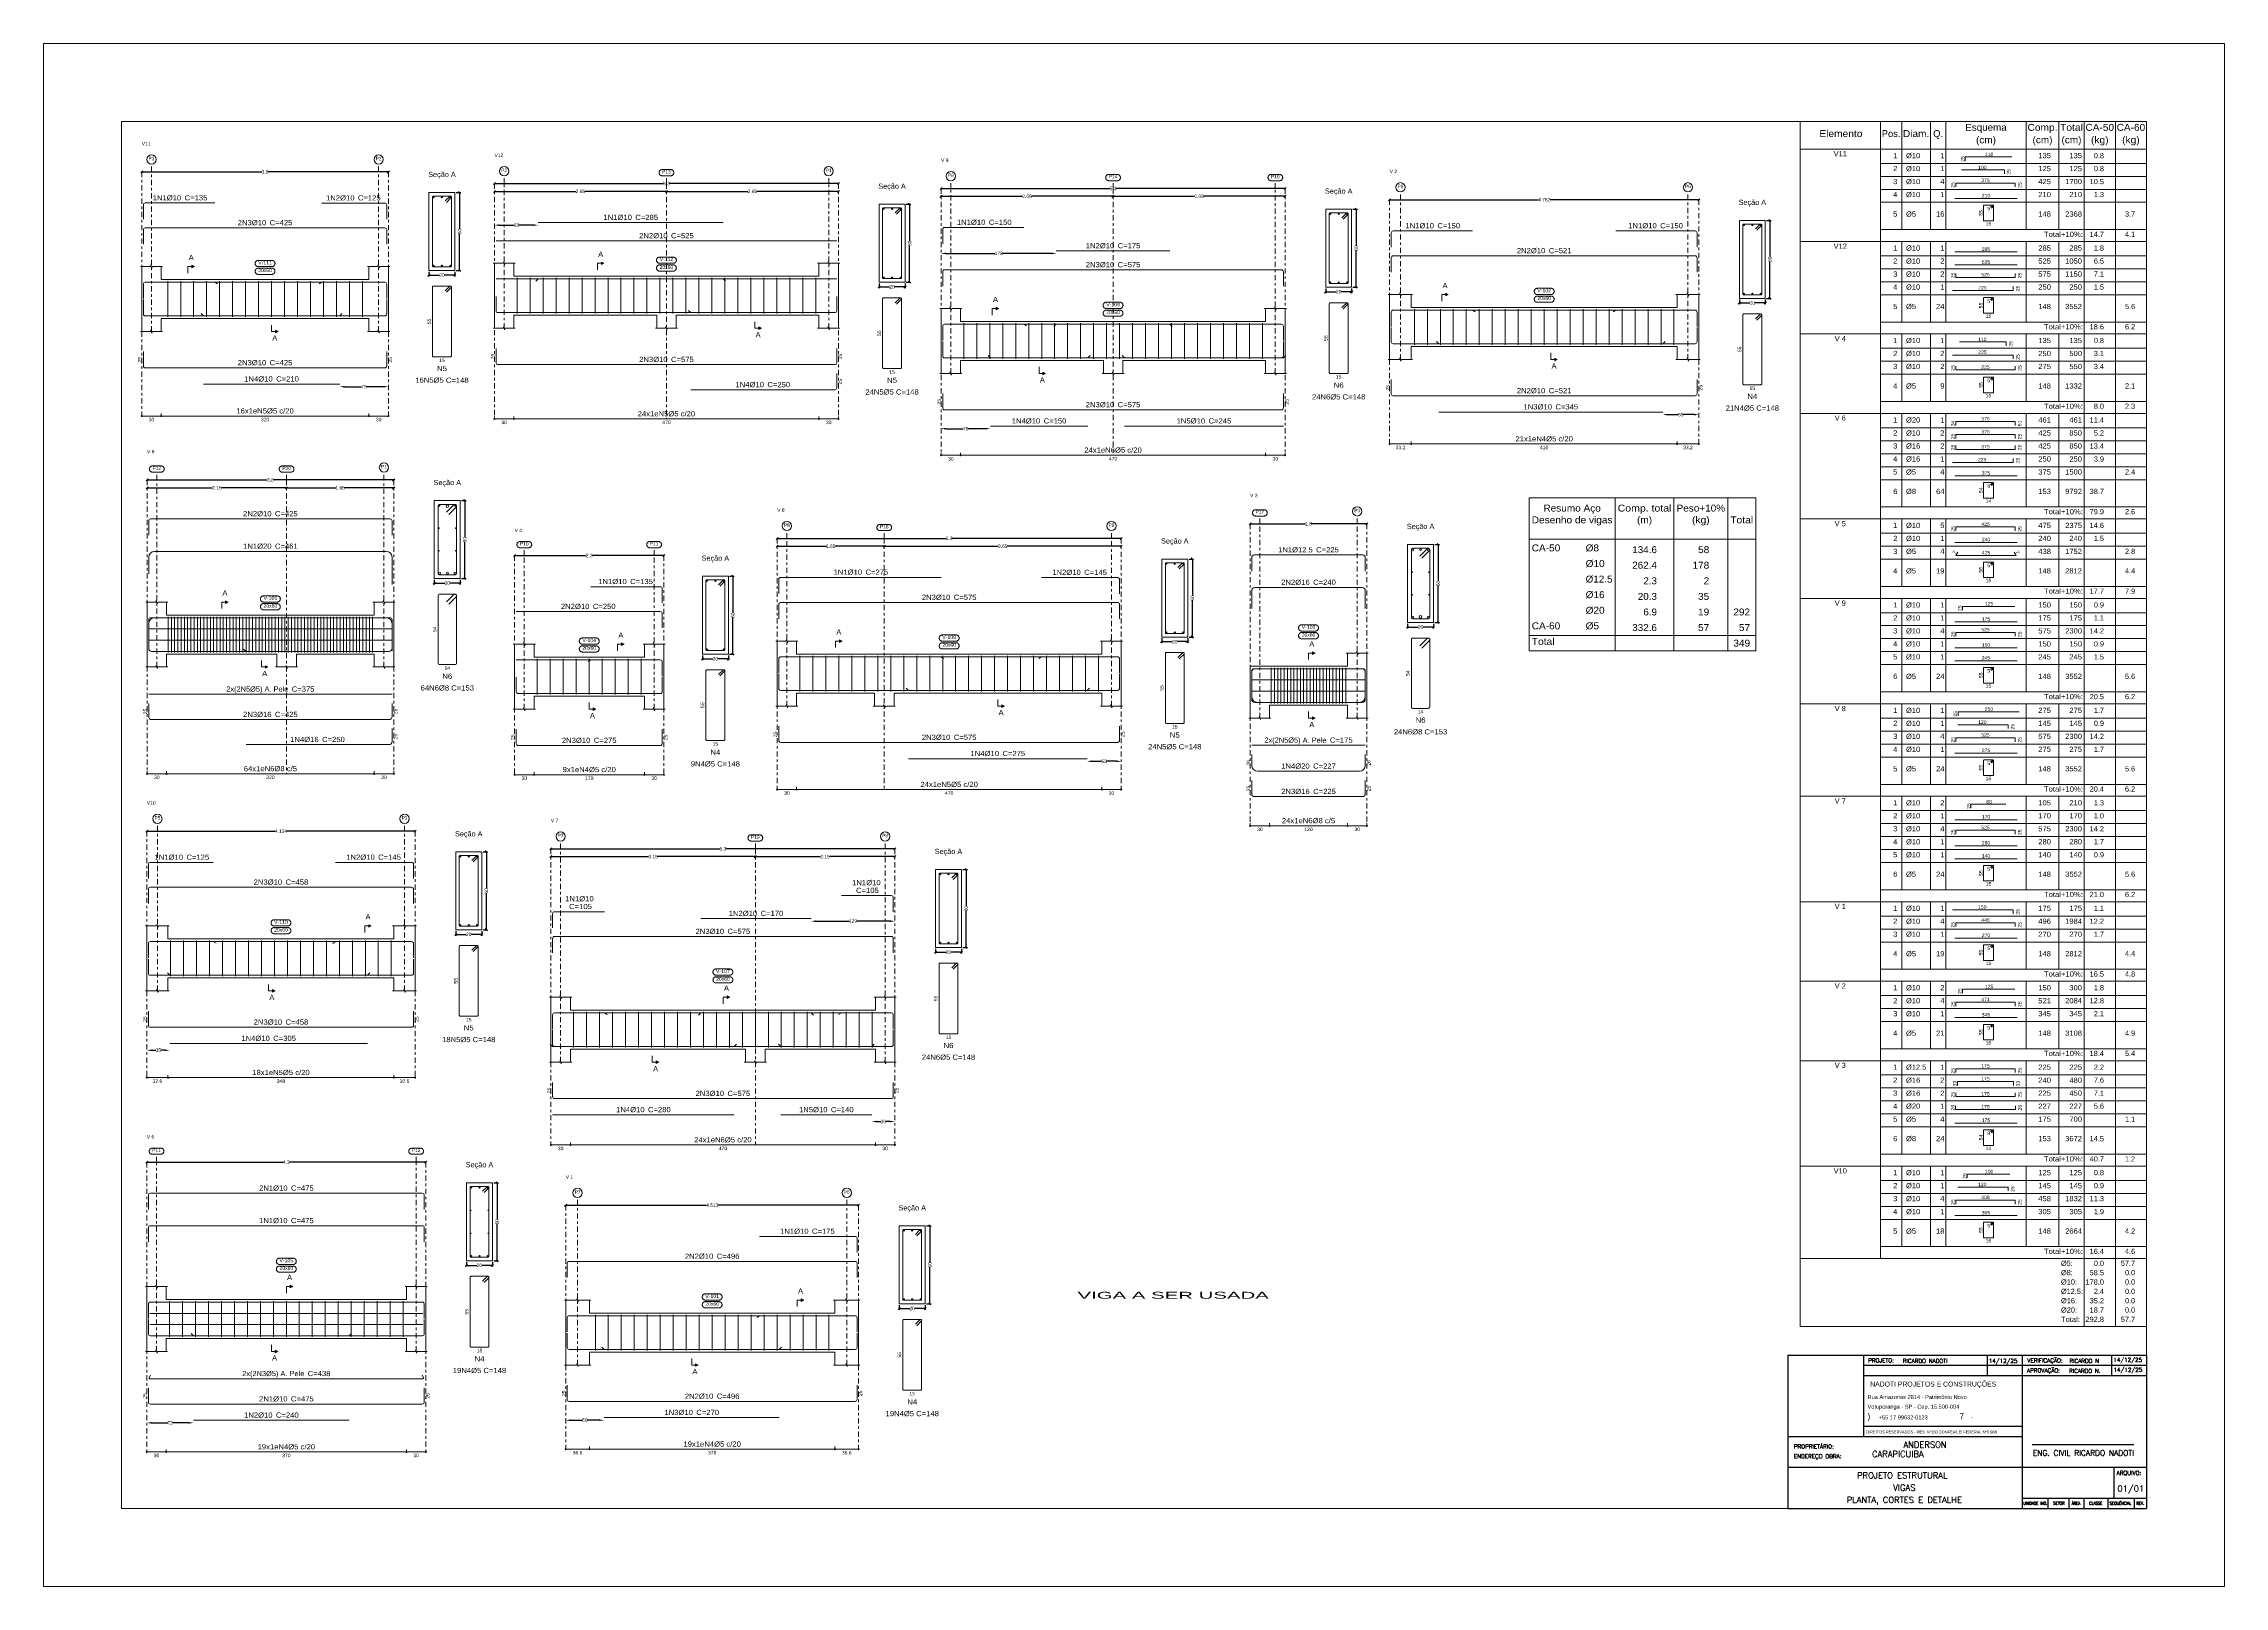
# Model space of a CAD drawing. Header units: millimetres. Extents: x 0 to 84, y 0 to 59.4.
import ezdxf
from ezdxf.enums import TextEntityAlignment as Align

# ---------------------------------------------------------------- set-up
doc = ezdxf.new("R2010")
doc.units = ezdxf.units.MM
doc.linetypes.add('CYPE_RAYAPUNTO', pattern=[0.4125, 0.2025, -0.105, 0, -0.105])
for name, color, linetype in [('04-CONTORNO F', 4, 'Continuous'), ('05-CONTORNO G', 5, 'Continuous'), ('07-TEXTO', 7, 'Continuous')]:
    doc.layers.add(name, color=color, linetype=linetype)
for name, color, linetype, lineweight in [('ARM_LONGITUDINAL_Ø10', 103, 'Continuous', 9), ('ARM_LONGITUDINAL_Ø12_5', 51, 'Continuous', 9), ('ARM_LONGITUDINAL_Ø16', 212, 'Continuous', 9), ('ARM_LONGITUDINAL_Ø20', 30, 'Continuous', 9), ('ARM_LONGITUDINAL_Ø5', 151, 'Continuous', 9), ('ARM_TRANSVERSAL_Ø5', 151, 'Continuous', 9), ('ARM_TRANSVERSAL_Ø8', 32, 'Continuous', 9), ('DETALHES_TABELA', 7, 'Continuous', 9), ('ELE_ARM_TRANS_TXT_EST', 3, 'Continuous', 9), ('ELE_CONT_NOS', 122, 'Continuous', 9), ('ELE_CONT_VIG_CONCRETO', 2, 'Continuous', 9), ('ELE_COT_COMPRIMENTO_PROJETADO', 122, 'Continuous', 0), ('ELE_COT_COT_ANCORAGENS', 3, 'Continuous', 0), ('ELE_COT_COT_ARM', 3, 'Continuous', 0), ('ELE_COT_COT_EST', 3, 'Continuous', 0), ('ELE_COT_COT_LIN_APOIOS', 2, 'CYPE_RAYAPUNTO', 0), ('ELE_COT_TEXTOS_ESTRIBOS', 122, 'Continuous', 0), ('ELE_REF_COT_LIN_AUX_COTA', 2, 'CYPE_RAYAPUNTO', 9), ('ELE_REF_LINHAS_MARCAS_PLANTA', 3, 'Continuous', 9), ('ELE_REF_MARCAS_PLANTA', 3, 'Continuous', 9), ('ELE_REF_NOME_PORTICO', 3, 'Continuous', 9), ('ELE_REF_REF_NOME', 3, 'Continuous', 9), ('ELE_REF_REF_REFERENCIA', 3, 'Continuous', 9), ('ELE_REF_TEXTO_REF_NOME', 3, 'Continuous', 9), ('ELE_REF_TEXTO_REF_REFERENCIA', 3, 'Continuous', 9), ('POR_ARM_LONG_ARM_TEXTOS', 3, 'Continuous', 9), ('POR_ARM_LONG_TXT_COMP', 3, 'Continuous', 9), ('QUAD_BORDA', 1, 'Continuous', 20), ('QUAD_LIMITES', 2, 'Continuous', 0), ('SEC_CONT_VIG_CONCRETO_CORTE', 2, 'Continuous', 9), ('SEC_COTAS_SEC_DIM_VIGA', 122, 'Continuous', 0), ('SEC_COTAS_TEXTOS_DETALHE_ESTRIBOS', 122, 'Continuous', 0), ('SEC_REF_TXT_NOMES', 3, 'Continuous', 9), ('SEC_REF_TXT_POSICOES_ARM_ESTRIBOS', 1, 'Continuous', 9), ('TABELAS', 1, 'Continuous', 0), ('TEXTO_TABELAS', 1, 'Continuous', 0), ('TEXTOS_COTAS_DETALHES_TABELA', 1, 'Continuous', 0)]:
    doc.layers.add(name, color=color, linetype=linetype, lineweight=lineweight)
doc.styles.add('CABEÇALHO DADOS', font='GOTHIC.TTF', dxfattribs={"height": 2})
doc.styles.add('CYPETXT', font='arial.ttf', dxfattribs={"height": 0.2})
doc.styles.add('CYPETXT_0.2', font='arial.ttf', dxfattribs={"height": 0.133333})
doc.styles.add('ROMANS', font='romans', dxfattribs={"height": 0.17})
doc.styles.add('SIMBOLOS', font='wingding.ttf', dxfattribs={"height": 3})
doc.dimstyles.new('cype_arrow', dxfattribs={"dimtxt": 0.18, "dimasz": 0.1875, "dimexe": 0.05, "dimexo": 0.05, "dimgap": 0, "dimtad": 0, "dimdec": 4, "dimzin": 0, "dimdsep": 46, "dimtxsty": 'CYPETXT_0.2', "dimcen": 0.09, "dimadec": 0, "dimazin": 0, "dimtfac": 1, "dimtdec": 4, "dimtofl": 0, "dimtmove": 2, "dimatfit": 3, "dimfxl": 1, "dimtolj": 1, "dimtzin": 0, "dimarcsym": 0})
doc.dimstyles.new('cype_oblique', dxfattribs={"dimtxt": 0.18, "dimasz": 0.18, "dimexe": 0.05, "dimexo": 0.05, "dimgap": 0, "dimtad": 0, "dimdec": 4, "dimzin": 0, "dimdsep": 46, "dimtxsty": 'CYPETXT_0.2', "dimblk": 'OBLIQUE', "dimtsz": 0.04, "dimcen": 0.09, "dimadec": 0, "dimazin": 0, "dimtfac": 1, "dimtdec": 4, "dimtofl": 0, "dimtmove": 2, "dimatfit": 3, "dimfxl": 1, "dimtolj": 1, "dimtzin": 0, "dimarcsym": 0})

# ---------------------------------------------------------------- blocks, each defined once
blk = doc.blocks.new('*D2')
at = {"layer": 'Defpoints', "color": 0, "transparency": 16777216}
for p in [(14.844, 50.666), (15.844, 50.666), (15.844, 50.489)]:
    blk.add_point(p, dxfattribs=at)
at = {"layer": 'SEC_COTAS_SEC_DIM_VIGA', "color": 0, "lineweight": -2, "transparency": 16777216}
for p, q in [((14.804, 50.449), (14.884, 50.529)), ((14.844, 50.616), (14.844, 50.439)), ((14.844, 50.489), (15.248, 50.489)), ((15.844, 50.489), (15.441, 50.489)), ((15.804, 50.449), (15.884, 50.529)), ((15.844, 50.616), (15.844, 50.439))]:
    blk.add_line(p, q, dxfattribs=at)
at = {"layer": 'SEC_COTAS_SEC_DIM_VIGA', "color": 0, "transparency": 16777216, "insert": (15.344, 50.489), "char_height": 0.1333, "attachment_point": 5, "style": 'CYPETXT_0.2'}
blk.add_mtext('\\A1;20', dxfattribs=at)
blk = doc.blocks.new('_Oblique')
at = {"color": 0, "linetype": 'ByBlock', "lineweight": -2}
blk.add_line((-0.5, -0.5), (0.5, 0.5), dxfattribs=at)
blk = doc.blocks.new('*D3')
at = {"layer": 'Defpoints', "color": 0, "transparency": 16777216}
for p in [(15.844, 53.666), (16.022, 53.666), (15.844, 50.666)]:
    blk.add_point(p, dxfattribs=at)
at = {"layer": 'SEC_COTAS_SEC_DIM_VIGA', "color": 0, "lineweight": -2, "transparency": 16777216}
for p, q in [((15.894, 53.666), (16.072, 53.666)), ((16.062, 53.626), (15.982, 53.706)), ((16.022, 53.666), (16.022, 52.262)), ((16.022, 50.666), (16.022, 52.071)), ((15.894, 50.666), (16.072, 50.666)), ((16.062, 50.626), (15.982, 50.706))]:
    blk.add_line(p, q, dxfattribs=at)
at = {"layer": 'SEC_COTAS_SEC_DIM_VIGA', "color": 0, "transparency": 16777216, "insert": (16.022, 52.166), "char_height": 0.1333, "attachment_point": 5, "rotation": 90, "style": 'CYPETXT_0.2'}
blk.add_mtext('\\A1;60', dxfattribs=at)
blk = doc.blocks.new('*D4')
at = {"layer": 'Defpoints', "color": 0, "transparency": 16777216}
for p in [(3.779, 54.464), (3.779, 54.464), (13.279, 54.464)]:
    blk.add_point(p, dxfattribs=at)
at = {"layer": 'ELE_COT_COMPRIMENTO_PROJETADO', "color": 0, "lineweight": -2, "transparency": 16777216}
for p, q in [((3.739, 54.424), (3.819, 54.504)), ((3.779, 54.464), (8.408, 54.464)), ((13.279, 54.464), (8.651, 54.464)), ((13.239, 54.424), (13.319, 54.504))]:
    blk.add_line(p, q, dxfattribs=at)
at = {"layer": 'ELE_COT_COMPRIMENTO_PROJETADO', "color": 0, "transparency": 16777216, "insert": (8.529, 54.464), "char_height": 0.1333, "attachment_point": 5, "style": 'CYPETXT_0.2'}
blk.add_mtext('\\A1;3.8', dxfattribs=at)
blk = doc.blocks.new('*D5')
at = {"layer": 'Defpoints', "color": 0, "transparency": 16777216}
for p in [(11.404, 46.191), (13.279, 46.191), (13.279, 46.191)]:
    blk.add_point(p, dxfattribs=at)
at = {"layer": 'ELE_COT_COT_ARM', "color": 0, "lineweight": -2, "transparency": 16777216}
for p, q in [((11.592, 46.191), (12.246, 46.191)), ((13.092, 46.191), (12.437, 46.191))]:
    blk.add_line(p, q, dxfattribs=at)
at = {"layer": 'ELE_COT_COT_ARM', "color": 0, "transparency": 16777216}
for points in [[(11.592, 46.222), (11.592, 46.159), (11.404, 46.191)], [(13.092, 46.222), (13.092, 46.159), (13.279, 46.191)]]:
    blk.add_solid(points, dxfattribs=at)
at = {"layer": 'ELE_COT_COT_ARM', "color": 0, "transparency": 16777216, "insert": (12.342, 46.191), "char_height": 0.1333, "attachment_point": 5, "style": 'CYPETXT_0.2'}
blk.add_mtext('\\A1;75', dxfattribs=at)
blk = doc.blocks.new('*D6')
at = {"layer": 'Defpoints', "color": 0, "transparency": 16777216}
for p in [(32.18, 50.213), (33.18, 50.213), (33.18, 50.036)]:
    blk.add_point(p, dxfattribs=at)
at = {"layer": 'SEC_COTAS_SEC_DIM_VIGA', "color": 0, "lineweight": -2, "transparency": 16777216}
for p, q in [((32.14, 49.996), (32.22, 50.076)), ((32.18, 50.163), (32.18, 49.986)), ((32.18, 50.036), (32.583, 50.036)), ((33.18, 50.036), (32.776, 50.036)), ((33.14, 49.996), (33.22, 50.076)), ((33.18, 50.163), (33.18, 49.986))]:
    blk.add_line(p, q, dxfattribs=at)
at = {"layer": 'SEC_COTAS_SEC_DIM_VIGA', "color": 0, "transparency": 16777216, "insert": (32.68, 50.036), "char_height": 0.1333, "attachment_point": 5, "style": 'CYPETXT_0.2'}
blk.add_mtext('\\A1;20', dxfattribs=at)
blk = doc.blocks.new('*D7')
at = {"layer": 'Defpoints', "color": 0, "transparency": 16777216}
for p in [(33.18, 53.213), (33.357, 53.213), (33.18, 50.213)]:
    blk.add_point(p, dxfattribs=at)
at = {"layer": 'SEC_COTAS_SEC_DIM_VIGA', "color": 0, "lineweight": -2, "transparency": 16777216}
for p, q in [((33.23, 53.213), (33.407, 53.213)), ((33.397, 53.173), (33.317, 53.253)), ((33.357, 53.213), (33.357, 51.809)), ((33.357, 50.213), (33.357, 51.618)), ((33.23, 50.213), (33.407, 50.213)), ((33.397, 50.173), (33.317, 50.253))]:
    blk.add_line(p, q, dxfattribs=at)
at = {"layer": 'SEC_COTAS_SEC_DIM_VIGA', "color": 0, "transparency": 16777216, "insert": (33.357, 51.713), "char_height": 0.1333, "attachment_point": 5, "rotation": 90, "style": 'CYPETXT_0.2'}
blk.add_mtext('\\A1;60', dxfattribs=at)
blk = doc.blocks.new('*D8')
at = {"layer": 'Defpoints', "color": 0, "transparency": 16777216}
for p in [(17.365, 53.711), (17.365, 53.711), (23.99, 53.711)]:
    blk.add_point(p, dxfattribs=at)
at = {"layer": 'ELE_COT_COMPRIMENTO_PROJETADO', "color": 0, "lineweight": -2, "transparency": 16777216}
for p, q in [((17.325, 53.671), (17.405, 53.751)), ((17.365, 53.711), (20.503, 53.711)), ((23.99, 53.711), (20.852, 53.711)), ((23.95, 53.671), (24.03, 53.751))]:
    blk.add_line(p, q, dxfattribs=at)
at = {"layer": 'ELE_COT_COMPRIMENTO_PROJETADO', "color": 0, "transparency": 16777216, "insert": (20.677, 53.711), "char_height": 0.1333, "attachment_point": 5, "style": 'CYPETXT_0.2'}
blk.add_mtext('\\A1;2.65', dxfattribs=at)
blk = doc.blocks.new('*D9')
at = {"layer": 'Defpoints', "color": 0, "transparency": 16777216}
for p in [(23.99, 53.711), (23.99, 53.711), (30.615, 53.711)]:
    blk.add_point(p, dxfattribs=at)
at = {"layer": 'ELE_COT_COMPRIMENTO_PROJETADO', "color": 0, "lineweight": -2, "transparency": 16777216}
for p, q in [((23.95, 53.671), (24.03, 53.751)), ((23.99, 53.711), (27.128, 53.711)), ((30.615, 53.711), (27.477, 53.711)), ((30.575, 53.671), (30.655, 53.751))]:
    blk.add_line(p, q, dxfattribs=at)
at = {"layer": 'ELE_COT_COMPRIMENTO_PROJETADO', "color": 0, "transparency": 16777216, "insert": (27.302, 53.711), "char_height": 0.1333, "attachment_point": 5, "style": 'CYPETXT_0.2'}
blk.add_mtext('\\A1;2.65', dxfattribs=at)
blk = doc.blocks.new('*D10')
at = {"layer": 'Defpoints', "color": 0, "transparency": 16777216}
for p in [(17.365, 54.011), (17.365, 54.011), (30.615, 54.011)]:
    blk.add_point(p, dxfattribs=at)
at = {"layer": 'ELE_COT_COMPRIMENTO_PROJETADO', "color": 0, "lineweight": -2, "transparency": 16777216}
for p, q in [((17.325, 53.971), (17.405, 54.051)), ((17.365, 54.011), (23.869, 54.011)), ((30.615, 54.011), (24.111, 54.011)), ((30.575, 53.971), (30.655, 54.051))]:
    blk.add_line(p, q, dxfattribs=at)
at = {"layer": 'ELE_COT_COMPRIMENTO_PROJETADO', "color": 0, "transparency": 16777216, "insert": (23.99, 54.011), "char_height": 0.1333, "attachment_point": 5, "style": 'CYPETXT_0.2'}
blk.add_mtext('\\A1;5.3', dxfattribs=at)
blk = doc.blocks.new('*D11')
at = {"layer": 'Defpoints', "color": 0, "transparency": 16777216}
for p in [(17.365, 52.411), (19.052, 52.411), (19.052, 52.411)]:
    blk.add_point(p, dxfattribs=at)
at = {"layer": 'ELE_COT_COT_ARM', "color": 0, "lineweight": -2, "transparency": 16777216}
for p, q in [((17.552, 52.411), (18.113, 52.411)), ((18.865, 52.411), (18.305, 52.411))]:
    blk.add_line(p, q, dxfattribs=at)
at = {"layer": 'ELE_COT_COT_ARM', "color": 0, "transparency": 16777216}
for points in [[(17.552, 52.443), (17.552, 52.38), (17.365, 52.411)], [(18.865, 52.443), (18.865, 52.38), (19.052, 52.411)]]:
    blk.add_solid(points, dxfattribs=at)
at = {"layer": 'ELE_COT_COT_ARM', "color": 0, "transparency": 16777216, "insert": (18.209, 52.411), "char_height": 0.1333, "attachment_point": 5, "style": 'CYPETXT_0.2'}
blk.add_mtext('\\A1;68', dxfattribs=at)
blk = doc.blocks.new('*D12')
at = {"layer": 'Defpoints', "color": 0, "transparency": 16777216}
for p in [(25.375, 35.893), (26.375, 35.893), (26.375, 35.715)]:
    blk.add_point(p, dxfattribs=at)
at = {"layer": 'SEC_COTAS_SEC_DIM_VIGA', "color": 0, "lineweight": -2, "transparency": 16777216}
for p, q in [((25.335, 35.675), (25.415, 35.755)), ((25.375, 35.843), (25.375, 35.665)), ((25.375, 35.715), (25.779, 35.715)), ((26.375, 35.715), (25.971, 35.715)), ((26.335, 35.675), (26.415, 35.755)), ((26.375, 35.843), (26.375, 35.665))]:
    blk.add_line(p, q, dxfattribs=at)
at = {"layer": 'SEC_COTAS_SEC_DIM_VIGA', "color": 0, "transparency": 16777216, "insert": (25.875, 35.715), "char_height": 0.1333, "attachment_point": 5, "style": 'CYPETXT_0.2'}
blk.add_mtext('\\A1;20', dxfattribs=at)
blk = doc.blocks.new('*D13')
at = {"layer": 'Defpoints', "color": 0, "transparency": 16777216}
for p in [(26.375, 38.893), (26.552, 38.893), (26.375, 35.893)]:
    blk.add_point(p, dxfattribs=at)
at = {"layer": 'SEC_COTAS_SEC_DIM_VIGA', "color": 0, "lineweight": -2, "transparency": 16777216}
for p, q in [((26.425, 38.893), (26.602, 38.893)), ((26.592, 38.853), (26.512, 38.933)), ((26.552, 38.893), (26.552, 37.488)), ((26.552, 35.893), (26.552, 37.297)), ((26.425, 35.893), (26.602, 35.893)), ((26.592, 35.853), (26.512, 35.933))]:
    blk.add_line(p, q, dxfattribs=at)
at = {"layer": 'SEC_COTAS_SEC_DIM_VIGA', "color": 0, "transparency": 16777216, "insert": (26.552, 37.393), "char_height": 0.1333, "attachment_point": 5, "rotation": 90, "style": 'CYPETXT_0.2'}
blk.add_mtext('\\A1;60', dxfattribs=at)
blk = doc.blocks.new('*D14')
at = {"layer": 'Defpoints', "color": 0, "transparency": 16777216}
for p in [(18.141, 39.691), (18.141, 39.691), (23.891, 39.691)]:
    blk.add_point(p, dxfattribs=at)
at = {"layer": 'ELE_COT_COMPRIMENTO_PROJETADO', "color": 0, "lineweight": -2, "transparency": 16777216}
for p, q in [((18.101, 39.651), (18.181, 39.731)), ((18.141, 39.691), (20.894, 39.691)), ((23.891, 39.691), (21.139, 39.691)), ((23.851, 39.651), (23.931, 39.731))]:
    blk.add_line(p, q, dxfattribs=at)
at = {"layer": 'ELE_COT_COMPRIMENTO_PROJETADO', "color": 0, "transparency": 16777216, "insert": (21.016, 39.691), "char_height": 0.1333, "attachment_point": 5, "style": 'CYPETXT_0.2'}
blk.add_mtext('\\A1;2.3', dxfattribs=at)
blk = doc.blocks.new('*D15')
at = {"layer": 'Defpoints', "color": 0, "transparency": 16777216}
for p in [(15.049, 38.803), (16.049, 38.803), (16.049, 38.626)]:
    blk.add_point(p, dxfattribs=at)
at = {"layer": 'SEC_COTAS_SEC_DIM_VIGA', "color": 0, "lineweight": -2, "transparency": 16777216}
for p, q in [((15.009, 38.586), (15.089, 38.666)), ((15.049, 38.753), (15.049, 38.576)), ((16.009, 38.586), (16.089, 38.666)), ((16.049, 38.753), (16.049, 38.576)), ((15.049, 38.626), (15.453, 38.626)), ((16.049, 38.626), (15.646, 38.626))]:
    blk.add_line(p, q, dxfattribs=at)
at = {"layer": 'SEC_COTAS_SEC_DIM_VIGA', "color": 0, "transparency": 16777216, "insert": (15.549, 38.626), "char_height": 0.1333, "attachment_point": 5, "style": 'CYPETXT_0.2'}
blk.add_mtext('\\A1;20', dxfattribs=at)
blk = doc.blocks.new('*D16')
at = {"layer": 'Defpoints', "color": 0, "transparency": 16777216}
for p in [(16.049, 41.803), (16.227, 41.803), (16.049, 38.803)]:
    blk.add_point(p, dxfattribs=at)
at = {"layer": 'SEC_COTAS_SEC_DIM_VIGA', "color": 0, "lineweight": -2, "transparency": 16777216}
for p, q in [((16.099, 41.803), (16.277, 41.803)), ((16.267, 41.763), (16.187, 41.843)), ((16.227, 41.803), (16.227, 40.399)), ((16.227, 38.803), (16.227, 40.207)), ((16.099, 38.803), (16.277, 38.803)), ((16.267, 38.763), (16.187, 38.843))]:
    blk.add_line(p, q, dxfattribs=at)
at = {"layer": 'SEC_COTAS_SEC_DIM_VIGA', "color": 0, "transparency": 16777216, "insert": (16.227, 40.303), "char_height": 0.1333, "attachment_point": 5, "rotation": 90, "style": 'CYPETXT_0.2'}
blk.add_mtext('\\A1;60', dxfattribs=at)
blk = doc.blocks.new('*D17')
at = {"layer": 'Defpoints', "color": 0, "transparency": 16777216}
for p in [(3.984, 42.301), (3.984, 42.301), (9.359, 42.301)]:
    blk.add_point(p, dxfattribs=at)
at = {"layer": 'ELE_COT_COMPRIMENTO_PROJETADO', "color": 0, "lineweight": -2, "transparency": 16777216}
for p, q in [((3.944, 42.261), (4.024, 42.341)), ((3.984, 42.301), (6.497, 42.301)), ((9.359, 42.301), (6.847, 42.301)), ((9.319, 42.261), (9.399, 42.341))]:
    blk.add_line(p, q, dxfattribs=at)
at = {"layer": 'ELE_COT_COMPRIMENTO_PROJETADO', "color": 0, "transparency": 16777216, "insert": (6.672, 42.301), "char_height": 0.1333, "attachment_point": 5, "style": 'CYPETXT_0.2'}
blk.add_mtext('\\A1;2.15', dxfattribs=at)
blk = doc.blocks.new('*D18')
at = {"layer": 'Defpoints', "color": 0, "transparency": 16777216}
for p in [(9.359, 42.301), (9.359, 42.301), (13.484, 42.301)]:
    blk.add_point(p, dxfattribs=at)
at = {"layer": 'ELE_COT_COMPRIMENTO_PROJETADO', "color": 0, "lineweight": -2, "transparency": 16777216}
for p, q in [((9.319, 42.261), (9.399, 42.341)), ((9.359, 42.301), (11.255, 42.301)), ((13.484, 42.301), (11.589, 42.301)), ((13.444, 42.261), (13.524, 42.341))]:
    blk.add_line(p, q, dxfattribs=at)
at = {"layer": 'ELE_COT_COMPRIMENTO_PROJETADO', "color": 0, "transparency": 16777216, "insert": (11.422, 42.301), "char_height": 0.1333, "attachment_point": 5, "style": 'CYPETXT_0.2'}
blk.add_mtext('\\A1;1.65', dxfattribs=at)
blk = doc.blocks.new('*D19')
at = {"layer": 'Defpoints', "color": 0, "transparency": 16777216}
for p in [(3.984, 42.601), (3.984, 42.601), (13.484, 42.601)]:
    blk.add_point(p, dxfattribs=at)
at = {"layer": 'ELE_COT_COMPRIMENTO_PROJETADO', "color": 0, "lineweight": -2, "transparency": 16777216}
for p, q in [((3.944, 42.561), (4.024, 42.641)), ((3.984, 42.601), (8.613, 42.601)), ((13.484, 42.601), (8.856, 42.601)), ((13.444, 42.561), (13.524, 42.641))]:
    blk.add_line(p, q, dxfattribs=at)
at = {"layer": 'ELE_COT_COMPRIMENTO_PROJETADO', "color": 0, "transparency": 16777216, "insert": (8.734, 42.601), "char_height": 0.1333, "attachment_point": 5, "style": 'CYPETXT_0.2'}
blk.add_mtext('\\A1;3.8', dxfattribs=at)
blk = doc.blocks.new('*D20')
at = {"layer": 'Defpoints', "color": 0, "transparency": 16777216}
for p in [(16.29, 12.537), (17.29, 12.537), (17.29, 12.36)]:
    blk.add_point(p, dxfattribs=at)
at = {"layer": 'SEC_COTAS_SEC_DIM_VIGA', "color": 0, "lineweight": -2, "transparency": 16777216}
for p, q in [((16.25, 12.32), (16.33, 12.4)), ((16.29, 12.487), (16.29, 12.31)), ((16.29, 12.36), (16.693, 12.36)), ((17.29, 12.36), (16.886, 12.36)), ((17.25, 12.32), (17.33, 12.4)), ((17.29, 12.487), (17.29, 12.31))]:
    blk.add_line(p, q, dxfattribs=at)
at = {"layer": 'SEC_COTAS_SEC_DIM_VIGA', "color": 0, "transparency": 16777216, "insert": (16.79, 12.36), "char_height": 0.1333, "attachment_point": 5, "style": 'CYPETXT_0.2'}
blk.add_mtext('\\A1;20', dxfattribs=at)
blk = doc.blocks.new('*D21')
at = {"layer": 'Defpoints', "color": 0, "transparency": 16777216}
for p in [(17.29, 15.537), (17.467, 15.537), (17.29, 12.537)]:
    blk.add_point(p, dxfattribs=at)
at = {"layer": 'SEC_COTAS_SEC_DIM_VIGA', "color": 0, "lineweight": -2, "transparency": 16777216}
for p, q in [((17.34, 15.537), (17.517, 15.537)), ((17.507, 15.497), (17.427, 15.577)), ((17.467, 15.537), (17.467, 14.133)), ((17.467, 12.537), (17.467, 13.941)), ((17.34, 12.537), (17.517, 12.537)), ((17.507, 12.497), (17.427, 12.577))]:
    blk.add_line(p, q, dxfattribs=at)
at = {"layer": 'SEC_COTAS_SEC_DIM_VIGA', "color": 0, "transparency": 16777216, "insert": (17.467, 14.037), "char_height": 0.1333, "attachment_point": 5, "rotation": 90, "style": 'CYPETXT_0.2'}
blk.add_mtext('\\A1;60', dxfattribs=at)
blk = doc.blocks.new('*D22')
at = {"layer": 'Defpoints', "color": 0, "transparency": 16777216}
for p in [(3.975, 16.335), (3.975, 16.335), (14.725, 16.335)]:
    blk.add_point(p, dxfattribs=at)
at = {"layer": 'ELE_COT_COMPRIMENTO_PROJETADO', "color": 0, "lineweight": -2, "transparency": 16777216}
for p, q in [((3.935, 16.295), (4.015, 16.375)), ((3.975, 16.335), (9.226, 16.335)), ((14.725, 16.335), (9.474, 16.335)), ((14.685, 16.295), (14.765, 16.375))]:
    blk.add_line(p, q, dxfattribs=at)
at = {"layer": 'ELE_COT_COMPRIMENTO_PROJETADO', "color": 0, "transparency": 16777216, "insert": (9.35, 16.335), "char_height": 0.1333, "attachment_point": 5, "style": 'CYPETXT_0.2'}
blk.add_mtext('\\A1;4.3', dxfattribs=at)
blk = doc.blocks.new('*D23')
at = {"layer": 'Defpoints', "color": 0, "transparency": 16777216}
for p in [(3.975, 6.295), (5.772, 6.295), (5.772, 6.295)]:
    blk.add_point(p, dxfattribs=at)
at = {"layer": 'ELE_COT_COT_ARM', "color": 0, "lineweight": -2, "transparency": 16777216}
for p, q in [((4.162, 6.295), (4.779, 6.295)), ((5.584, 6.295), (4.967, 6.295))]:
    blk.add_line(p, q, dxfattribs=at)
at = {"layer": 'ELE_COT_COT_ARM', "color": 0, "transparency": 16777216}
for points in [[(4.162, 6.326), (4.162, 6.264), (3.975, 6.295)], [(5.584, 6.326), (5.584, 6.264), (5.772, 6.295)]]:
    blk.add_solid(points, dxfattribs=at)
at = {"layer": 'ELE_COT_COT_ARM', "color": 0, "transparency": 16777216, "insert": (4.873, 6.295), "char_height": 0.1333, "attachment_point": 5, "style": 'CYPETXT_0.2'}
blk.add_mtext('\\A1;72', dxfattribs=at)
blk = doc.blocks.new('*D24')
at = {"layer": 'Defpoints', "color": 0, "transparency": 16777216}
for p in [(49.384, 50.024), (50.384, 50.024), (50.384, 49.847)]:
    blk.add_point(p, dxfattribs=at)
at = {"layer": 'SEC_COTAS_SEC_DIM_VIGA', "color": 0, "lineweight": -2, "transparency": 16777216}
for p, q in [((49.344, 49.807), (49.424, 49.887)), ((49.384, 49.974), (49.384, 49.797)), ((49.384, 49.847), (49.788, 49.847)), ((50.384, 49.847), (49.98, 49.847)), ((50.344, 49.807), (50.424, 49.887)), ((50.384, 49.974), (50.384, 49.797))]:
    blk.add_line(p, q, dxfattribs=at)
at = {"layer": 'SEC_COTAS_SEC_DIM_VIGA', "color": 0, "transparency": 16777216, "insert": (49.884, 49.847), "char_height": 0.1333, "attachment_point": 5, "style": 'CYPETXT_0.2'}
blk.add_mtext('\\A1;20', dxfattribs=at)
blk = doc.blocks.new('*D25')
at = {"layer": 'Defpoints', "color": 0, "transparency": 16777216}
for p in [(50.384, 53.024), (50.561, 53.024), (50.384, 50.024)]:
    blk.add_point(p, dxfattribs=at)
at = {"layer": 'SEC_COTAS_SEC_DIM_VIGA', "color": 0, "lineweight": -2, "transparency": 16777216}
for p, q in [((50.434, 53.024), (50.611, 53.024)), ((50.601, 52.984), (50.521, 53.064)), ((50.561, 53.024), (50.561, 51.619)), ((50.561, 50.024), (50.561, 51.428)), ((50.434, 50.024), (50.611, 50.024)), ((50.601, 49.984), (50.521, 50.064))]:
    blk.add_line(p, q, dxfattribs=at)
at = {"layer": 'SEC_COTAS_SEC_DIM_VIGA', "color": 0, "transparency": 16777216, "insert": (50.561, 51.524), "char_height": 0.1333, "attachment_point": 5, "rotation": 90, "style": 'CYPETXT_0.2'}
blk.add_mtext('\\A1;60', dxfattribs=at)
blk = doc.blocks.new('*D26')
at = {"layer": 'Defpoints', "color": 0, "transparency": 16777216}
for p in [(34.569, 53.522), (34.569, 53.522), (41.194, 53.522)]:
    blk.add_point(p, dxfattribs=at)
at = {"layer": 'ELE_COT_COMPRIMENTO_PROJETADO', "color": 0, "lineweight": -2, "transparency": 16777216}
for p, q in [((34.529, 53.482), (34.609, 53.562)), ((34.569, 53.522), (37.707, 53.522)), ((41.194, 53.522), (38.056, 53.522)), ((41.154, 53.482), (41.234, 53.562))]:
    blk.add_line(p, q, dxfattribs=at)
at = {"layer": 'ELE_COT_COMPRIMENTO_PROJETADO', "color": 0, "transparency": 16777216, "insert": (37.881, 53.522), "char_height": 0.1333, "attachment_point": 5, "style": 'CYPETXT_0.2'}
blk.add_mtext('\\A1;2.65', dxfattribs=at)
blk = doc.blocks.new('*D27')
at = {"layer": 'Defpoints', "color": 0, "transparency": 16777216}
for p in [(41.194, 53.522), (41.194, 53.522), (47.819, 53.522)]:
    blk.add_point(p, dxfattribs=at)
at = {"layer": 'ELE_COT_COMPRIMENTO_PROJETADO', "color": 0, "lineweight": -2, "transparency": 16777216}
for p, q in [((41.154, 53.482), (41.234, 53.562)), ((41.194, 53.522), (44.332, 53.522)), ((47.819, 53.522), (44.681, 53.522)), ((47.779, 53.482), (47.859, 53.562))]:
    blk.add_line(p, q, dxfattribs=at)
at = {"layer": 'ELE_COT_COMPRIMENTO_PROJETADO', "color": 0, "transparency": 16777216, "insert": (44.506, 53.522), "char_height": 0.1333, "attachment_point": 5, "style": 'CYPETXT_0.2'}
blk.add_mtext('\\A1;2.65', dxfattribs=at)
blk = doc.blocks.new('*D28')
at = {"layer": 'Defpoints', "color": 0, "transparency": 16777216}
for p in [(34.569, 53.822), (34.569, 53.822), (47.819, 53.822)]:
    blk.add_point(p, dxfattribs=at)
at = {"layer": 'ELE_COT_COMPRIMENTO_PROJETADO', "color": 0, "lineweight": -2, "transparency": 16777216}
for p, q in [((34.529, 53.782), (34.609, 53.862)), ((34.569, 53.822), (41.073, 53.822)), ((47.819, 53.822), (41.315, 53.822)), ((47.779, 53.782), (47.859, 53.862))]:
    blk.add_line(p, q, dxfattribs=at)
at = {"layer": 'ELE_COT_COMPRIMENTO_PROJETADO', "color": 0, "transparency": 16777216, "insert": (41.194, 53.822), "char_height": 0.1333, "attachment_point": 5, "style": 'CYPETXT_0.2'}
blk.add_mtext('\\A1;5.3', dxfattribs=at)
blk = doc.blocks.new('*D29')
at = {"layer": 'Defpoints', "color": 0, "transparency": 16777216}
for p in [(34.569, 51.322), (39.006, 51.322), (39.006, 51.322)]:
    blk.add_point(p, dxfattribs=at)
at = {"layer": 'ELE_COT_COT_ARM', "color": 0, "lineweight": -2, "transparency": 16777216}
for p, q in [((34.756, 51.322), (36.647, 51.322)), ((38.819, 51.322), (36.929, 51.322))]:
    blk.add_line(p, q, dxfattribs=at)
at = {"layer": 'ELE_COT_COT_ARM', "color": 0, "transparency": 16777216}
for points in [[(34.756, 51.353), (34.756, 51.291), (34.569, 51.322)], [(38.819, 51.353), (38.819, 51.291), (39.006, 51.322)]]:
    blk.add_solid(points, dxfattribs=at)
at = {"layer": 'ELE_COT_COT_ARM', "color": 0, "transparency": 16777216, "insert": (36.788, 51.322), "char_height": 0.1333, "attachment_point": 5, "style": 'CYPETXT_0.2'}
blk.add_mtext('\\A1;178', dxfattribs=at)
blk = doc.blocks.new('*D30')
at = {"layer": 'Defpoints', "color": 0, "transparency": 16777216}
for p in [(34.569, 44.575), (36.469, 44.575), (36.469, 44.575)]:
    blk.add_point(p, dxfattribs=at)
at = {"layer": 'ELE_COT_COT_ARM', "color": 0, "lineweight": -2, "transparency": 16777216}
for p, q in [((34.756, 44.575), (35.424, 44.575)), ((36.281, 44.575), (35.614, 44.575))]:
    blk.add_line(p, q, dxfattribs=at)
at = {"layer": 'ELE_COT_COT_ARM', "color": 0, "transparency": 16777216}
for points in [[(34.756, 44.607), (34.756, 44.544), (34.569, 44.575)], [(36.281, 44.607), (36.281, 44.544), (36.469, 44.575)]]:
    blk.add_solid(points, dxfattribs=at)
at = {"layer": 'ELE_COT_COT_ARM', "color": 0, "transparency": 16777216, "insert": (35.519, 44.575), "char_height": 0.1333, "attachment_point": 5, "style": 'CYPETXT_0.2'}
blk.add_mtext('\\A1;76', dxfattribs=at)
blk = doc.blocks.new('*D31')
at = {"layer": 'Defpoints', "color": 0, "transparency": 16777216}
for p in [(43.071, 36.553), (44.071, 36.553), (44.071, 36.375)]:
    blk.add_point(p, dxfattribs=at)
at = {"layer": 'SEC_COTAS_SEC_DIM_VIGA', "color": 0, "lineweight": -2, "transparency": 16777216}
for p, q in [((43.031, 36.335), (43.111, 36.415)), ((43.071, 36.503), (43.071, 36.325)), ((43.071, 36.375), (43.474, 36.375)), ((44.071, 36.375), (43.667, 36.375)), ((44.031, 36.335), (44.111, 36.415)), ((44.071, 36.503), (44.071, 36.325))]:
    blk.add_line(p, q, dxfattribs=at)
at = {"layer": 'SEC_COTAS_SEC_DIM_VIGA', "color": 0, "transparency": 16777216, "insert": (43.571, 36.375), "char_height": 0.1333, "attachment_point": 5, "style": 'CYPETXT_0.2'}
blk.add_mtext('\\A1;20', dxfattribs=at)
blk = doc.blocks.new('*D32')
at = {"layer": 'Defpoints', "color": 0, "transparency": 16777216}
for p in [(44.071, 39.553), (44.248, 39.553), (44.071, 36.553)]:
    blk.add_point(p, dxfattribs=at)
at = {"layer": 'SEC_COTAS_SEC_DIM_VIGA', "color": 0, "lineweight": -2, "transparency": 16777216}
for p, q in [((44.121, 39.553), (44.298, 39.553)), ((44.288, 39.513), (44.208, 39.593)), ((44.248, 39.553), (44.248, 38.148)), ((44.248, 36.553), (44.248, 37.957)), ((44.121, 36.553), (44.298, 36.553)), ((44.288, 36.513), (44.208, 36.593))]:
    blk.add_line(p, q, dxfattribs=at)
at = {"layer": 'SEC_COTAS_SEC_DIM_VIGA', "color": 0, "transparency": 16777216, "insert": (44.248, 38.053), "char_height": 0.1333, "attachment_point": 5, "rotation": 90, "style": 'CYPETXT_0.2'}
blk.add_mtext('\\A1;60', dxfattribs=at)
blk = doc.blocks.new('*D33')
at = {"layer": 'Defpoints', "color": 0, "transparency": 16777216}
for p in [(28.256, 40.051), (28.256, 40.051), (32.381, 40.051)]:
    blk.add_point(p, dxfattribs=at)
at = {"layer": 'ELE_COT_COMPRIMENTO_PROJETADO', "color": 0, "lineweight": -2, "transparency": 16777216}
for p, q in [((28.216, 40.011), (28.296, 40.091)), ((28.256, 40.051), (30.151, 40.051)), ((32.381, 40.051), (30.486, 40.051)), ((32.341, 40.011), (32.421, 40.091))]:
    blk.add_line(p, q, dxfattribs=at)
at = {"layer": 'ELE_COT_COMPRIMENTO_PROJETADO', "color": 0, "transparency": 16777216, "insert": (30.318, 40.051), "char_height": 0.1333, "attachment_point": 5, "style": 'CYPETXT_0.2'}
blk.add_mtext('\\A1;1.65', dxfattribs=at)
blk = doc.blocks.new('*D34')
at = {"layer": 'Defpoints', "color": 0, "transparency": 16777216}
for p in [(32.381, 40.051), (32.381, 40.051), (41.506, 40.051)]:
    blk.add_point(p, dxfattribs=at)
at = {"layer": 'ELE_COT_COMPRIMENTO_PROJETADO', "color": 0, "lineweight": -2, "transparency": 16777216}
for p, q in [((32.341, 40.011), (32.421, 40.091)), ((32.381, 40.051), (36.77, 40.051)), ((41.506, 40.051), (37.117, 40.051)), ((41.466, 40.011), (41.546, 40.091))]:
    blk.add_line(p, q, dxfattribs=at)
at = {"layer": 'ELE_COT_COMPRIMENTO_PROJETADO', "color": 0, "transparency": 16777216, "insert": (36.943, 40.051), "char_height": 0.1333, "attachment_point": 5, "style": 'CYPETXT_0.2'}
blk.add_mtext('\\A1;3.65', dxfattribs=at)
blk = doc.blocks.new('*D35')
at = {"layer": 'Defpoints', "color": 0, "transparency": 16777216}
for p in [(28.256, 40.351), (28.256, 40.351), (41.506, 40.351)]:
    blk.add_point(p, dxfattribs=at)
at = {"layer": 'ELE_COT_COMPRIMENTO_PROJETADO', "color": 0, "lineweight": -2, "transparency": 16777216}
for p, q in [((28.216, 40.311), (28.296, 40.391)), ((28.256, 40.351), (34.759, 40.351)), ((41.506, 40.351), (35.002, 40.351)), ((41.466, 40.311), (41.546, 40.391))]:
    blk.add_line(p, q, dxfattribs=at)
at = {"layer": 'ELE_COT_COMPRIMENTO_PROJETADO', "color": 0, "transparency": 16777216, "insert": (34.881, 40.351), "char_height": 0.1333, "attachment_point": 5, "style": 'CYPETXT_0.2'}
blk.add_mtext('\\A1;5.3', dxfattribs=at)
blk = doc.blocks.new('*D36')
at = {"layer": 'Defpoints', "color": 0, "transparency": 16777216}
for p in [(40.193, 31.768), (41.506, 31.768), (41.506, 31.768)]:
    blk.add_point(p, dxfattribs=at)
at = {"layer": 'ELE_COT_COT_ARM', "color": 0, "lineweight": -2, "transparency": 16777216}
for p, q in [((40.381, 31.768), (40.754, 31.768)), ((41.318, 31.768), (40.945, 31.768))]:
    blk.add_line(p, q, dxfattribs=at)
at = {"layer": 'ELE_COT_COT_ARM', "color": 0, "transparency": 16777216}
for points in [[(40.381, 31.8), (40.381, 31.737), (40.193, 31.768)], [(41.318, 31.8), (41.318, 31.737), (41.506, 31.768)]]:
    blk.add_solid(points, dxfattribs=at)
at = {"layer": 'ELE_COT_COT_ARM', "color": 0, "transparency": 16777216, "insert": (40.849, 31.768), "char_height": 0.1333, "attachment_point": 5, "style": 'CYPETXT_0.2'}
blk.add_mtext('\\A1;53', dxfattribs=at)
blk = doc.blocks.new('*D37')
at = {"layer": 'Defpoints', "color": 0, "transparency": 16777216}
for p in [(34.355, 24.6), (35.355, 24.6), (35.355, 24.422)]:
    blk.add_point(p, dxfattribs=at)
at = {"layer": 'SEC_COTAS_SEC_DIM_VIGA', "color": 0, "lineweight": -2, "transparency": 16777216}
for p, q in [((34.315, 24.382), (34.395, 24.462)), ((34.355, 24.55), (34.355, 24.372)), ((34.355, 24.422), (34.759, 24.422)), ((35.355, 24.422), (34.952, 24.422)), ((35.315, 24.382), (35.395, 24.462)), ((35.355, 24.55), (35.355, 24.372))]:
    blk.add_line(p, q, dxfattribs=at)
at = {"layer": 'SEC_COTAS_SEC_DIM_VIGA', "color": 0, "transparency": 16777216, "insert": (34.855, 24.422), "char_height": 0.1333, "attachment_point": 5, "style": 'CYPETXT_0.2'}
blk.add_mtext('\\A1;20', dxfattribs=at)
blk = doc.blocks.new('*D38')
at = {"layer": 'Defpoints', "color": 0, "transparency": 16777216}
for p in [(35.355, 27.6), (35.533, 27.6), (35.355, 24.6)]:
    blk.add_point(p, dxfattribs=at)
at = {"layer": 'SEC_COTAS_SEC_DIM_VIGA', "color": 0, "lineweight": -2, "transparency": 16777216}
for p, q in [((35.405, 27.6), (35.583, 27.6)), ((35.573, 27.56), (35.493, 27.64)), ((35.533, 27.6), (35.533, 26.195)), ((35.533, 24.6), (35.533, 26.004)), ((35.405, 24.6), (35.583, 24.6)), ((35.573, 24.56), (35.493, 24.64))]:
    blk.add_line(p, q, dxfattribs=at)
at = {"layer": 'SEC_COTAS_SEC_DIM_VIGA', "color": 0, "transparency": 16777216, "insert": (35.533, 26.1), "char_height": 0.1333, "attachment_point": 5, "rotation": 90, "style": 'CYPETXT_0.2'}
blk.add_mtext('\\A1;60', dxfattribs=at)
blk = doc.blocks.new('*D39')
at = {"layer": 'Defpoints', "color": 0, "transparency": 16777216}
for p in [(19.54, 28.098), (19.54, 28.098), (27.415, 28.098)]:
    blk.add_point(p, dxfattribs=at)
at = {"layer": 'ELE_COT_COMPRIMENTO_PROJETADO', "color": 0, "lineweight": -2, "transparency": 16777216}
for p, q in [((19.5, 28.058), (19.58, 28.138)), ((19.54, 28.098), (23.304, 28.098)), ((27.415, 28.098), (23.651, 28.098)), ((27.375, 28.058), (27.455, 28.138))]:
    blk.add_line(p, q, dxfattribs=at)
at = {"layer": 'ELE_COT_COMPRIMENTO_PROJETADO', "color": 0, "transparency": 16777216, "insert": (23.478, 28.098), "char_height": 0.1333, "attachment_point": 5, "style": 'CYPETXT_0.2'}
blk.add_mtext('\\A1;3.15', dxfattribs=at)
blk = doc.blocks.new('*D40')
at = {"layer": 'Defpoints', "color": 0, "transparency": 16777216}
for p in [(27.415, 28.098), (27.415, 28.098), (32.79, 28.098)]:
    blk.add_point(p, dxfattribs=at)
at = {"layer": 'ELE_COT_COMPRIMENTO_PROJETADO', "color": 0, "lineweight": -2, "transparency": 16777216}
for p, q in [((27.375, 28.058), (27.455, 28.138)), ((27.415, 28.098), (29.928, 28.098)), ((32.79, 28.098), (30.278, 28.098)), ((32.75, 28.058), (32.83, 28.138))]:
    blk.add_line(p, q, dxfattribs=at)
at = {"layer": 'ELE_COT_COMPRIMENTO_PROJETADO', "color": 0, "transparency": 16777216, "insert": (30.103, 28.098), "char_height": 0.1333, "attachment_point": 5, "style": 'CYPETXT_0.2'}
blk.add_mtext('\\A1;2.15', dxfattribs=at)
blk = doc.blocks.new('*D41')
at = {"layer": 'Defpoints', "color": 0, "transparency": 16777216}
for p in [(19.54, 28.398), (19.54, 28.398), (32.79, 28.398)]:
    blk.add_point(p, dxfattribs=at)
at = {"layer": 'ELE_COT_COMPRIMENTO_PROJETADO', "color": 0, "lineweight": -2, "transparency": 16777216}
for p, q in [((19.5, 28.358), (19.58, 28.438)), ((19.54, 28.398), (26.044, 28.398)), ((32.79, 28.398), (26.287, 28.398)), ((32.75, 28.358), (32.83, 28.438))]:
    blk.add_line(p, q, dxfattribs=at)
at = {"layer": 'ELE_COT_COMPRIMENTO_PROJETADO', "color": 0, "transparency": 16777216, "insert": (26.165, 28.398), "char_height": 0.1333, "attachment_point": 5, "style": 'CYPETXT_0.2'}
blk.add_mtext('\\A1;5.3', dxfattribs=at)
blk = doc.blocks.new('*D42')
at = {"layer": 'Defpoints', "color": 0, "transparency": 16777216}
for p in [(29.565, 25.612), (32.79, 25.612), (32.79, 25.612)]:
    blk.add_point(p, dxfattribs=at)
at = {"layer": 'ELE_COT_COT_ARM', "color": 0, "lineweight": -2, "transparency": 16777216}
for p, q in [((29.752, 25.612), (31.036, 25.612)), ((32.603, 25.612), (31.319, 25.612))]:
    blk.add_line(p, q, dxfattribs=at)
at = {"layer": 'ELE_COT_COT_ARM', "color": 0, "transparency": 16777216}
for points in [[(29.752, 25.643), (29.752, 25.58), (29.565, 25.612)], [(32.603, 25.643), (32.603, 25.58), (32.79, 25.612)]]:
    blk.add_solid(points, dxfattribs=at)
at = {"layer": 'ELE_COT_COT_ARM', "color": 0, "transparency": 16777216, "insert": (31.178, 25.612), "char_height": 0.1333, "attachment_point": 5, "style": 'CYPETXT_0.2'}
blk.add_mtext('\\A1;129', dxfattribs=at)
blk = doc.blocks.new('*D43')
at = {"layer": 'Defpoints', "color": 0, "transparency": 16777216}
for p in [(31.898, 17.897), (32.79, 17.897), (32.79, 17.897)]:
    blk.add_point(p, dxfattribs=at)
at = {"layer": 'ELE_COT_COT_ARM', "color": 0, "lineweight": -2, "transparency": 16777216}
for p, q in [((32.086, 17.897), (32.249, 17.897)), ((32.603, 17.897), (32.44, 17.897))]:
    blk.add_line(p, q, dxfattribs=at)
at = {"layer": 'ELE_COT_COT_ARM', "color": 0, "transparency": 16777216}
for points in [[(32.086, 17.928), (32.086, 17.866), (31.898, 17.897)], [(32.603, 17.928), (32.603, 17.866), (32.79, 17.897)]]:
    blk.add_solid(points, dxfattribs=at)
at = {"layer": 'ELE_COT_COT_ARM', "color": 0, "transparency": 16777216, "insert": (32.344, 17.897), "char_height": 0.1333, "attachment_point": 5, "style": 'CYPETXT_0.2'}
blk.add_mtext('\\A1;36', dxfattribs=at)
blk = doc.blocks.new('*D44')
at = {"layer": 'Defpoints', "color": 0, "transparency": 16777216}
for p in [(32.958, 10.877), (33.958, 10.877), (33.958, 10.7)]:
    blk.add_point(p, dxfattribs=at)
at = {"layer": 'SEC_COTAS_SEC_DIM_VIGA', "color": 0, "lineweight": -2, "transparency": 16777216}
for p, q in [((32.918, 10.66), (32.998, 10.74)), ((32.958, 10.827), (32.958, 10.65)), ((32.958, 10.7), (33.362, 10.7)), ((33.958, 10.7), (33.554, 10.7)), ((33.918, 10.66), (33.998, 10.74)), ((33.958, 10.827), (33.958, 10.65))]:
    blk.add_line(p, q, dxfattribs=at)
at = {"layer": 'SEC_COTAS_SEC_DIM_VIGA', "color": 0, "transparency": 16777216, "insert": (33.458, 10.7), "char_height": 0.1333, "attachment_point": 5, "style": 'CYPETXT_0.2'}
blk.add_mtext('\\A1;20', dxfattribs=at)
blk = doc.blocks.new('*D45')
at = {"layer": 'Defpoints', "color": 0, "transparency": 16777216}
for p in [(33.958, 13.877), (34.135, 13.877), (33.958, 10.877)]:
    blk.add_point(p, dxfattribs=at)
at = {"layer": 'SEC_COTAS_SEC_DIM_VIGA', "color": 0, "lineweight": -2, "transparency": 16777216}
for p, q in [((34.008, 13.877), (34.185, 13.877)), ((34.175, 13.837), (34.095, 13.917)), ((34.135, 13.877), (34.135, 12.472)), ((34.135, 10.877), (34.135, 12.281)), ((34.008, 10.877), (34.185, 10.877)), ((34.175, 10.837), (34.095, 10.917))]:
    blk.add_line(p, q, dxfattribs=at)
at = {"layer": 'SEC_COTAS_SEC_DIM_VIGA', "color": 0, "transparency": 16777216, "insert": (34.135, 12.377), "char_height": 0.1333, "attachment_point": 5, "rotation": 90, "style": 'CYPETXT_0.2'}
blk.add_mtext('\\A1;60', dxfattribs=at)
blk = doc.blocks.new('*D46')
at = {"layer": 'Defpoints', "color": 0, "transparency": 16777216}
for p in [(20.11, 14.675), (20.11, 14.675), (31.393, 14.675)]:
    blk.add_point(p, dxfattribs=at)
at = {"layer": 'ELE_COT_COMPRIMENTO_PROJETADO', "color": 0, "lineweight": -2, "transparency": 16777216}
for p, q in [((20.07, 14.635), (20.15, 14.715)), ((20.11, 14.675), (25.524, 14.675)), ((31.393, 14.675), (25.979, 14.675)), ((31.353, 14.635), (31.433, 14.715))]:
    blk.add_line(p, q, dxfattribs=at)
at = {"layer": 'ELE_COT_COMPRIMENTO_PROJETADO', "color": 0, "transparency": 16777216, "insert": (25.752, 14.675), "char_height": 0.1333, "attachment_point": 5, "style": 'CYPETXT_0.2'}
blk.add_mtext('\\A1;4.513', dxfattribs=at)
blk = doc.blocks.new('*D47')
at = {"layer": 'Defpoints', "color": 0, "transparency": 16777216}
for p in [(20.11, 6.397), (21.589, 6.397), (21.589, 6.397)]:
    blk.add_point(p, dxfattribs=at)
at = {"layer": 'ELE_COT_COT_ARM', "color": 0, "lineweight": -2, "transparency": 16777216}
for p, q in [((20.298, 6.397), (20.754, 6.397)), ((21.401, 6.397), (20.945, 6.397))]:
    blk.add_line(p, q, dxfattribs=at)
at = {"layer": 'ELE_COT_COT_ARM', "color": 0, "transparency": 16777216}
for points in [[(20.298, 6.429), (20.298, 6.366), (20.11, 6.397)], [(21.401, 6.429), (21.401, 6.366), (21.589, 6.397)]]:
    blk.add_solid(points, dxfattribs=at)
at = {"layer": 'ELE_COT_COT_ARM', "color": 0, "transparency": 16777216, "insert": (20.849, 6.397), "char_height": 0.1333, "attachment_point": 5, "style": 'CYPETXT_0.2'}
blk.add_mtext('\\A1;59', dxfattribs=at)
blk = doc.blocks.new('*D48')
at = {"layer": 'Defpoints', "color": 0, "transparency": 16777216}
for p in [(65.318, 49.592), (66.318, 49.592), (66.318, 49.415)]:
    blk.add_point(p, dxfattribs=at)
at = {"layer": 'SEC_COTAS_SEC_DIM_VIGA', "color": 0, "lineweight": -2, "transparency": 16777216}
for p, q in [((65.278, 49.375), (65.358, 49.455)), ((65.318, 49.542), (65.318, 49.365)), ((65.318, 49.415), (65.721, 49.415)), ((66.318, 49.415), (65.914, 49.415)), ((66.278, 49.375), (66.358, 49.455)), ((66.318, 49.542), (66.318, 49.365))]:
    blk.add_line(p, q, dxfattribs=at)
at = {"layer": 'SEC_COTAS_SEC_DIM_VIGA', "color": 0, "transparency": 16777216, "insert": (65.818, 49.415), "char_height": 0.1333, "attachment_point": 5, "style": 'CYPETXT_0.2'}
blk.add_mtext('\\A1;20', dxfattribs=at)
blk = doc.blocks.new('*D49')
at = {"layer": 'Defpoints', "color": 0, "transparency": 16777216}
for p in [(66.318, 52.592), (66.495, 52.592), (66.318, 49.592)]:
    blk.add_point(p, dxfattribs=at)
at = {"layer": 'SEC_COTAS_SEC_DIM_VIGA', "color": 0, "lineweight": -2, "transparency": 16777216}
for p, q in [((66.368, 52.592), (66.545, 52.592)), ((66.535, 52.552), (66.455, 52.632)), ((66.495, 52.592), (66.495, 51.188)), ((66.495, 49.592), (66.495, 50.997)), ((66.368, 49.592), (66.545, 49.592)), ((66.535, 49.552), (66.455, 49.632))]:
    blk.add_line(p, q, dxfattribs=at)
at = {"layer": 'SEC_COTAS_SEC_DIM_VIGA', "color": 0, "transparency": 16777216, "insert": (66.495, 51.092), "char_height": 0.1333, "attachment_point": 5, "rotation": 90, "style": 'CYPETXT_0.2'}
blk.add_mtext('\\A1;60', dxfattribs=at)
blk = doc.blocks.new('*D50')
at = {"layer": 'Defpoints', "color": 0, "transparency": 16777216}
for p in [(51.846, 53.39), (51.846, 53.39), (63.753, 53.39)]:
    blk.add_point(p, dxfattribs=at)
at = {"layer": 'ELE_COT_COMPRIMENTO_PROJETADO', "color": 0, "lineweight": -2, "transparency": 16777216}
for p, q in [((51.806, 53.35), (51.886, 53.43)), ((51.846, 53.39), (57.573, 53.39)), ((63.753, 53.39), (58.027, 53.39)), ((63.713, 53.35), (63.793, 53.43))]:
    blk.add_line(p, q, dxfattribs=at)
at = {"layer": 'ELE_COT_COMPRIMENTO_PROJETADO', "color": 0, "transparency": 16777216, "insert": (57.8, 53.39), "char_height": 0.1333, "attachment_point": 5, "style": 'CYPETXT_0.2'}
blk.add_mtext('\\A1;4.762', dxfattribs=at)
blk = doc.blocks.new('*D51')
at = {"layer": 'Defpoints', "color": 0, "transparency": 16777216}
for p in [(62.368, 45.115), (63.753, 45.115), (63.753, 45.115)]:
    blk.add_point(p, dxfattribs=at)
at = {"layer": 'ELE_COT_COT_ARM', "color": 0, "lineweight": -2, "transparency": 16777216}
for p, q in [((62.556, 45.115), (62.964, 45.115)), ((63.565, 45.115), (63.156, 45.115))]:
    blk.add_line(p, q, dxfattribs=at)
at = {"layer": 'ELE_COT_COT_ARM', "color": 0, "transparency": 16777216}
for points in [[(62.556, 45.147), (62.556, 45.084), (62.368, 45.115)], [(63.565, 45.147), (63.565, 45.084), (63.753, 45.115)]]:
    blk.add_solid(points, dxfattribs=at)
at = {"layer": 'ELE_COT_COT_ARM', "color": 0, "transparency": 16777216, "insert": (63.06, 45.115), "char_height": 0.1333, "attachment_point": 5, "style": 'CYPETXT_0.2'}
blk.add_mtext('\\A1;55', dxfattribs=at)
blk = doc.blocks.new('*D52')
at = {"layer": 'Defpoints', "color": 0, "transparency": 16777216}
for p in [(52.538, 37.114), (53.538, 37.114), (53.538, 36.936)]:
    blk.add_point(p, dxfattribs=at)
at = {"layer": 'SEC_COTAS_SEC_DIM_VIGA', "color": 0, "lineweight": -2, "transparency": 16777216}
for p, q in [((52.498, 36.896), (52.578, 36.976)), ((52.538, 37.064), (52.538, 36.886)), ((53.498, 36.896), (53.578, 36.976)), ((53.538, 37.064), (53.538, 36.886)), ((52.538, 36.936), (52.941, 36.936)), ((53.538, 36.936), (53.134, 36.936))]:
    blk.add_line(p, q, dxfattribs=at)
at = {"layer": 'SEC_COTAS_SEC_DIM_VIGA', "color": 0, "transparency": 16777216, "insert": (53.038, 36.936), "char_height": 0.1333, "attachment_point": 5, "style": 'CYPETXT_0.2'}
blk.add_mtext('\\A1;20', dxfattribs=at)
blk = doc.blocks.new('*D53')
at = {"layer": 'Defpoints', "color": 0, "transparency": 16777216}
for p in [(53.538, 40.114), (53.715, 40.114), (53.538, 37.114)]:
    blk.add_point(p, dxfattribs=at)
at = {"layer": 'SEC_COTAS_SEC_DIM_VIGA', "color": 0, "lineweight": -2, "transparency": 16777216}
for p, q in [((53.588, 40.114), (53.765, 40.114)), ((53.755, 40.074), (53.675, 40.154)), ((53.715, 40.114), (53.715, 38.709)), ((53.715, 37.114), (53.715, 38.518)), ((53.588, 37.114), (53.765, 37.114)), ((53.755, 37.074), (53.675, 37.154))]:
    blk.add_line(p, q, dxfattribs=at)
at = {"layer": 'SEC_COTAS_SEC_DIM_VIGA', "color": 0, "transparency": 16777216, "insert": (53.715, 38.614), "char_height": 0.1333, "attachment_point": 5, "rotation": 90, "style": 'CYPETXT_0.2'}
blk.add_mtext('\\A1;60', dxfattribs=at)
blk = doc.blocks.new('*D54')
at = {"layer": 'Defpoints', "color": 0, "transparency": 16777216}
for p in [(46.473, 40.912), (46.473, 40.912), (50.973, 40.912)]:
    blk.add_point(p, dxfattribs=at)
at = {"layer": 'ELE_COT_COMPRIMENTO_PROJETADO', "color": 0, "lineweight": -2, "transparency": 16777216}
for p, q in [((46.433, 40.872), (46.513, 40.952)), ((46.473, 40.912), (48.607, 40.912)), ((50.973, 40.912), (48.838, 40.912)), ((50.933, 40.872), (51.013, 40.952))]:
    blk.add_line(p, q, dxfattribs=at)
at = {"layer": 'ELE_COT_COMPRIMENTO_PROJETADO', "color": 0, "transparency": 16777216, "insert": (48.723, 40.912), "char_height": 0.1333, "attachment_point": 5, "style": 'CYPETXT_0.2'}
blk.add_mtext('\\A1;1.8', dxfattribs=at)
blk = doc.blocks.new('*D55')
at = {"layer": 'Defpoints', "color": 0, "transparency": 16777216}
for p in [(15.875, 25.279), (16.875, 25.279), (16.875, 25.101)]:
    blk.add_point(p, dxfattribs=at)
at = {"layer": 'SEC_COTAS_SEC_DIM_VIGA', "color": 0, "lineweight": -2, "transparency": 16777216}
for p, q in [((15.875, 25.229), (15.875, 25.051)), ((16.875, 25.229), (16.875, 25.051)), ((15.835, 25.061), (15.915, 25.141)), ((15.875, 25.101), (16.279, 25.101)), ((16.875, 25.101), (16.472, 25.101)), ((16.835, 25.061), (16.915, 25.141))]:
    blk.add_line(p, q, dxfattribs=at)
at = {"layer": 'SEC_COTAS_SEC_DIM_VIGA', "color": 0, "transparency": 16777216, "insert": (16.375, 25.101), "char_height": 0.1333, "attachment_point": 5, "style": 'CYPETXT_0.2'}
blk.add_mtext('\\A1;20', dxfattribs=at)
blk = doc.blocks.new('*D56')
at = {"layer": 'Defpoints', "color": 0, "transparency": 16777216}
for p in [(16.875, 28.279), (17.053, 28.279), (16.875, 25.279)]:
    blk.add_point(p, dxfattribs=at)
at = {"layer": 'SEC_COTAS_SEC_DIM_VIGA', "color": 0, "lineweight": -2, "transparency": 16777216}
for p, q in [((16.925, 28.279), (17.103, 28.279)), ((17.093, 28.239), (17.013, 28.319)), ((17.053, 28.279), (17.053, 26.874)), ((17.053, 25.279), (17.053, 26.683)), ((16.925, 25.279), (17.103, 25.279)), ((17.093, 25.239), (17.013, 25.319))]:
    blk.add_line(p, q, dxfattribs=at)
at = {"layer": 'SEC_COTAS_SEC_DIM_VIGA', "color": 0, "transparency": 16777216, "insert": (17.053, 26.779), "char_height": 0.1333, "attachment_point": 5, "rotation": 90, "style": 'CYPETXT_0.2'}
blk.add_mtext('\\A1;60', dxfattribs=at)
blk = doc.blocks.new('*D57')
at = {"layer": 'Defpoints', "color": 0, "transparency": 16777216}
for p in [(3.975, 29.077), (3.975, 29.077), (14.31, 29.077)]:
    blk.add_point(p, dxfattribs=at)
at = {"layer": 'ELE_COT_COMPRIMENTO_PROJETADO', "color": 0, "lineweight": -2, "transparency": 16777216}
for p, q in [((3.935, 29.037), (4.015, 29.117)), ((3.975, 29.077), (8.915, 29.077)), ((14.31, 29.077), (9.37, 29.077)), ((14.27, 29.037), (14.35, 29.117))]:
    blk.add_line(p, q, dxfattribs=at)
at = {"layer": 'ELE_COT_COMPRIMENTO_PROJETADO', "color": 0, "transparency": 16777216, "insert": (9.142, 29.077), "char_height": 0.1333, "attachment_point": 5, "style": 'CYPETXT_0.2'}
blk.add_mtext('\\A1;4.134', dxfattribs=at)
blk = doc.blocks.new('*D58')
at = {"layer": 'Defpoints', "color": 0, "transparency": 16777216}
for p in [(3.975, 20.643), (4.855, 20.643), (4.855, 20.643)]:
    blk.add_point(p, dxfattribs=at)
at = {"layer": 'ELE_COT_COT_ARM', "color": 0, "lineweight": -2, "transparency": 16777216}
for p, q in [((4.162, 20.643), (4.319, 20.643)), ((4.668, 20.643), (4.511, 20.643))]:
    blk.add_line(p, q, dxfattribs=at)
at = {"layer": 'ELE_COT_COT_ARM', "color": 0, "transparency": 16777216}
for points in [[(4.162, 20.674), (4.162, 20.611), (3.975, 20.643)], [(4.668, 20.674), (4.668, 20.611), (4.855, 20.643)]]:
    blk.add_solid(points, dxfattribs=at)
at = {"layer": 'ELE_COT_COT_ARM', "color": 0, "transparency": 16777216, "insert": (4.415, 20.643), "char_height": 0.1333, "attachment_point": 5, "style": 'CYPETXT_0.2'}
blk.add_mtext('\\A1;35', dxfattribs=at)

msp = doc.modelspace()

# ---------------------------------------------------------------- hatches: boundary and pattern name
at = {"layer": 'ELE_REF_LINHAS_MARCAS_PLANTA', "true_color": 0x000000}
for points in [[(5.71067, 50.7655), (5.71067, 50.8655), (5.81067, 50.8155)], [(21.48363, 50.89097), (21.48363, 50.99097), (21.58363, 50.94097)], [(54.00555, 49.69034), (54.00555, 49.79034), (54.10555, 49.74034)], [(36.68769, 49.15034), (36.68769, 49.25034), (36.78769, 49.20034)], [(8.92942, 48.3655), (8.92942, 48.2655), (9.02942, 48.3155)], [(27.54613, 48.49097), (27.54613, 48.39097), (27.64613, 48.44097)], [(58.20556, 47.29034), (58.20556, 47.19034), (58.30556, 47.24034)], [(38.49394, 46.75034), (38.49394, 46.65034), (38.59394, 46.70034)], [(7.00949, 37.84876), (7.00949, 37.94876), (7.10949, 37.89876)], [(22.25978, 36.22575), (22.25978, 36.32575), (22.35978, 36.27575)], [(30.65564, 36.34329), (30.65564, 36.44329), (30.75564, 36.39329)], [(8.54074, 35.44876), (8.54074, 35.34876), (8.64074, 35.39876)], [(48.87271, 35.88315), (48.87271, 35.98315), (48.97271, 35.93315)], [(21.16603, 33.82575), (21.16603, 33.72575), (21.26603, 33.77575)], [(36.90564, 33.94329), (36.90564, 33.84329), (37.00564, 33.89329)], [(48.87271, 33.48315), (48.87271, 33.38315), (48.97271, 33.43315)], [(12.52108, 25.37709), (12.52108, 25.47709), (12.62108, 25.42709)], [(8.81793, 22.97709), (8.81793, 22.87709), (8.91793, 22.92709)], [(26.32753, 22.63155), (26.32753, 22.73155), (26.42753, 22.68155)], [(23.5965, 20.23155), (23.5965, 20.13155), (23.6965, 20.18155)], [(9.49969, 11.49508), (9.49969, 11.59508), (9.59969, 11.54508)], [(29.1795, 10.97235), (29.1795, 11.07235), (29.2795, 11.02235)], [(8.92157, 9.09508), (8.92157, 8.99508), (9.02157, 9.04508)], [(25.11376, 8.57235), (25.11376, 8.47235), (25.21376, 8.52235)]]:
    msp.add_hatch(color=18, dxfattribs=at).paths.add_polyline_path(points, flags=0)

# ---------------------------------------------------------------- linework, layer by layer
at = {"color": 18, "true_color": 0x000000}
for p, q in [((81, 8.90735), (81, 3)), ((76.21132, 4.58969), (81, 4.58969)), ((67.18347, 3), (81, 3))]:
    msp.add_line(p, q, dxfattribs=at)
at = {"layer": '04-CONTORNO F', "color": 18, "true_color": 0x000000}
for p, q in [((70.10893, 8.51483), (76.21132, 8.51483)), ((74.87678, 8.12232), (74.87678, 8.90735)), ((76.21132, 8.51483), (81, 8.51483)), ((79.66545, 8.12232), (79.66545, 8.90735)), ((76.21132, 3.39251), (81, 3.39251)), ((77.20355, 3.39251), (77.20355, 3)), ((78.01305, 3.39251), (78.01305, 3)), ((78.59088, 3.39251), (78.59088, 3)), ((79.50845, 3.39251), (79.50845, 3)), ((80.52898, 3.39251), (80.52898, 3))]:
    msp.add_line(p, q, dxfattribs=at)
at = {"layer": '05-CONTORNO G', "color": 18, "true_color": 0x000000}
for p, q in [((67.18347, 8.90735), (81, 8.90735)), ((67.18347, 8.90735), (67.18347, 3)), ((70.10893, 5.76723), (70.10893, 8.90735)), ((76.21132, 8.90735), (76.21132, 3)), ((70.10893, 8.12232), (81, 8.12232)), ((76.21132, 6.15975), (70.10893, 6.15975)), ((67.18347, 5.76723), (76.21132, 5.76723)), ((76.59338, 5.45849), (80.51519, 5.45849)), ((67.18347, 4.58969), (76.21132, 4.58969)), ((79.74395, 4.58969), (79.74395, 3.39251))]:
    msp.add_line(p, q, dxfattribs=at)
at = {"layer": 'ARM_LONGITUDINAL_Ø10', "color": 18, "true_color": 0x000000}
for p, q in [((6.59192, 50.213), (6.6977, 50.1464)), ((10.71692, 50.213), (10.60974, 50.14869)), ((19.05238, 50.33847), (18.96399, 50.25008)), ((26.17738, 50.33847), (26.26577, 50.25008)), ((6.15442, 48.918), (6.06604, 49.00639)), ((11.40442, 48.918), (11.49281, 49.00639)), ((24.92738, 49.04347), (24.82977, 49.12156)), ((55.03397, 49.13784), (55.13798, 49.0685)), ((60.56513, 49.13784), (60.46112, 49.0685)), ((37.75644, 48.59784), (37.86045, 48.5285)), ((39.00644, 48.59784), (38.91806, 48.50945)), ((43.38144, 48.59784), (43.46983, 48.50945)), ((53.74306, 47.84284), (53.65467, 47.93123)), ((62.36806, 47.84284), (62.45645, 47.93123)), ((36.46894, 47.30284), (36.38056, 47.39123)), ((40.21894, 47.30284), (40.30733, 47.39123)), ((41.63144, 47.30284), (41.54306, 47.39123)), ((47.75644, 47.30284), (47.84483, 47.39123)), ((21.07853, 35.67325), (20.97275, 35.60665)), ((34.56814, 35.79079), (34.66488, 35.71163)), ((38.44314, 35.79079), (38.33858, 35.72228)), ((33.31814, 34.49579), (33.22975, 34.58418)), ((40.19314, 34.49579), (40.28152, 34.58418)), ((6.53713, 24.82459), (6.64431, 24.76028)), ((11.24782, 24.82459), (11.14326, 24.75609)), ((4.85543, 23.52959), (4.76704, 23.61798)), ((12.48043, 23.52959), (12.56882, 23.61798)), ((21.60275, 22.07905), (21.71348, 22.02105)), ((25.31481, 22.07905), (25.22642, 21.99066)), ((29.56481, 22.07905), (29.6532, 21.99066)), ((30.72775, 22.07905), (30.61703, 22.02105)), ((19.60275, 20.78405), (19.51437, 20.87244)), ((26.60275, 20.78405), (26.69114, 20.87244)), ((28.39814, 20.78405), (28.30975, 20.87244)), ((31.89814, 20.78405), (31.98652, 20.87244)), ((27.58054, 10.41985), (27.47882, 10.34719)), ((5.77157, 9.64758), (5.68318, 9.73597)), ((11.77157, 9.64758), (11.85996, 9.73597)), ((21.58876, 9.12485), (21.50038, 9.21324)), ((28.33876, 9.12485), (28.42715, 9.21324))]:
    msp.add_line(p, q, dxfattribs=at)
for points in [[(3.84192, 52.63928), (3.84192, 53.18928), (3.84763, 53.21798), (3.86389, 53.24231), (3.88822, 53.25857), (3.91692, 53.26428), (6.59192, 53.26428)], [(13.21692, 52.63823), (13.21692, 53.18823), (13.21121, 53.21693), (13.19496, 53.24126), (13.17062, 53.25752), (13.14192, 53.26323), (10.71692, 53.26323)], [(13.21692, 51.6805), (13.21692, 52.2305), (13.21121, 52.2592), (13.19496, 52.28353), (13.17062, 52.29979), (13.14192, 52.3055), (3.91692, 52.3055), (3.88822, 52.29979), (3.86389, 52.28353), (3.84763, 52.2592), (3.84192, 52.2305), (3.84192, 51.6805)], [(19.05238, 52.51134), (26.17738, 52.51134)], [(34.63144, 51.69686), (34.63144, 52.24686), (34.63715, 52.27556), (34.65341, 52.2999), (34.67774, 52.31615), (34.70644, 52.32186), (37.75644, 52.32186)], [(51.90897, 51.56534), (51.90897, 52.11534), (51.91468, 52.14404), (51.93094, 52.16837), (51.95527, 52.18463), (51.98397, 52.19034), (55.03397, 52.19034)], [(63.69013, 51.56538), (63.69013, 52.11538), (63.68442, 52.14408), (63.66816, 52.16841), (63.64383, 52.18467), (63.61513, 52.19038), (60.56513, 52.19038)], [(30.55238, 51.80597), (17.42738, 51.80597)], [(39.00644, 51.42186), (43.38144, 51.42186)], [(47.75644, 50.06534), (47.75644, 50.61534), (47.75074, 50.64404), (47.73448, 50.66837), (47.71015, 50.68463), (47.68144, 50.69034), (34.70644, 50.69034), (34.67774, 50.68463), (34.65341, 50.66837), (34.63715, 50.64404), (34.63144, 50.61534), (34.63144, 50.06534)], [(63.69013, 50.60534), (63.69013, 51.15534), (63.68442, 51.18404), (63.66816, 51.20837), (63.64383, 51.22463), (63.61513, 51.23034), (51.98397, 51.23034), (51.95527, 51.22463), (51.93094, 51.20837), (51.91468, 51.18404), (51.90897, 51.15534), (51.90897, 50.60534)], [(3.84192, 49.588), (3.84192, 50.138), (3.84763, 50.1667), (3.86389, 50.19103), (3.88822, 50.20729), (3.91692, 50.213), (6.59192, 50.213)], [(13.21692, 49.588), (13.21692, 50.138), (13.21121, 50.1667), (13.19496, 50.19103), (13.17062, 50.20729), (13.14192, 50.213), (3.91692, 50.213), (3.88822, 50.20729), (3.86389, 50.19103), (3.84763, 50.1667), (3.84192, 50.138), (3.84192, 49.588)], [(13.21692, 49.588), (13.21692, 50.138), (13.21121, 50.1667), (13.19496, 50.19103), (13.17062, 50.20729), (13.14192, 50.213), (10.71692, 50.213)], [(30.55238, 50.33847), (17.42738, 50.33847)], [(30.55238, 49.66847), (30.55238, 49.11847), (30.54667, 49.08977), (30.53041, 49.06544), (30.50608, 49.04918), (30.47738, 49.04347), (17.50238, 49.04347), (17.47368, 49.04918), (17.44935, 49.06544), (17.43309, 49.08977), (17.42738, 49.11847), (17.42738, 49.66847)], [(19.05238, 50.33847), (26.17738, 50.33847)], [(30.55238, 49.66847), (30.55238, 49.11847), (30.54667, 49.08977), (30.53041, 49.06544), (30.50608, 49.04918), (30.47738, 49.04347), (24.92738, 49.04347)], [(13.21692, 49.543), (13.21692, 48.993), (13.21121, 48.9643), (13.19496, 48.93997), (13.17062, 48.92371), (13.14192, 48.918), (3.91692, 48.918), (3.88822, 48.92371), (3.86389, 48.93997), (3.84763, 48.9643), (3.84192, 48.993), (3.84192, 49.543)], [(6.15442, 48.918), (11.40442, 48.918)], [(51.90897, 48.51284), (51.90897, 49.06284), (51.91468, 49.09154), (51.93094, 49.11587), (51.95527, 49.13213), (51.98397, 49.13784), (55.03397, 49.13784)], [(63.69013, 48.51284), (63.69013, 49.06284), (63.68442, 49.09154), (63.66816, 49.11587), (63.64383, 49.13213), (63.61513, 49.13784), (51.98397, 49.13784), (51.95527, 49.13213), (51.93094, 49.11587), (51.91468, 49.09154), (51.90897, 49.06284), (51.90897, 48.51284)], [(63.69013, 48.51284), (63.69013, 49.06284), (63.68442, 49.09154), (63.66816, 49.11587), (63.64383, 49.13213), (63.61513, 49.13784), (60.56513, 49.13784)], [(34.63144, 47.97284), (34.63144, 48.52284), (34.63715, 48.55154), (34.65341, 48.57587), (34.67774, 48.59213), (34.70644, 48.59784), (37.75644, 48.59784)], [(47.75644, 47.97284), (47.75644, 48.52284), (47.75074, 48.55154), (47.73448, 48.57587), (47.71015, 48.59213), (47.68144, 48.59784), (34.70644, 48.59784), (34.67774, 48.59213), (34.65341, 48.57587), (34.63715, 48.55154), (34.63144, 48.52284), (34.63144, 47.97284)], [(47.75644, 47.92784), (47.75644, 47.37784), (47.75074, 47.34914), (47.73448, 47.32481), (47.71015, 47.30855), (47.68144, 47.30284), (34.70644, 47.30284), (34.67774, 47.30855), (34.65341, 47.32481), (34.63715, 47.34914), (34.63144, 47.37784), (34.63144, 47.92784)], [(39.00644, 48.59784), (43.38144, 48.59784)], [(63.69013, 48.46784), (63.69013, 47.91784), (63.68442, 47.88914), (63.66816, 47.86481), (63.64383, 47.84855), (63.61513, 47.84284), (51.98397, 47.84284), (51.95527, 47.84855), (51.93094, 47.86481), (51.91468, 47.88914), (51.90897, 47.91784), (51.90897, 48.46784)], [(13.21692, 47.5405), (13.21692, 46.9905), (13.21121, 46.9618), (13.19496, 46.93747), (13.17062, 46.92121), (13.14192, 46.9155), (3.91692, 46.9155), (3.88822, 46.92121), (3.86389, 46.93747), (3.84763, 46.9618), (3.84192, 46.9905), (3.84192, 47.5405)], [(30.55238, 47.66597), (30.55238, 47.11597), (30.54667, 47.08727), (30.53041, 47.06294), (30.50608, 47.04668), (30.47738, 47.04097), (17.50238, 47.04097), (17.47368, 47.04668), (17.44935, 47.06294), (17.43309, 47.08727), (17.42738, 47.11597), (17.42738, 47.66597)], [(36.46894, 47.30284), (40.21894, 47.30284)], [(47.75644, 47.30284), (41.63144, 47.30284)], [(53.74306, 47.84284), (62.36806, 47.84284)], [(6.15442, 46.2905), (11.40442, 46.2905)], [(30.55238, 46.6977), (30.55238, 46.1477), (30.54667, 46.11899), (30.53041, 46.09466), (30.50608, 46.0784), (30.47738, 46.0727), (24.92738, 46.0727)], [(63.69013, 46.46534), (63.69013, 45.91534), (63.68442, 45.88664), (63.66816, 45.86231), (63.64383, 45.84605), (63.61513, 45.84034), (51.98397, 45.84034), (51.95527, 45.84605), (51.93094, 45.86231), (51.91468, 45.88664), (51.90897, 45.91534), (51.90897, 46.46534)], [(47.75644, 45.92534), (47.75644, 45.37534), (47.75074, 45.34664), (47.73448, 45.32231), (47.71015, 45.30605), (47.68144, 45.30034), (34.70644, 45.30034), (34.67774, 45.30605), (34.65341, 45.32231), (34.63715, 45.34664), (34.63144, 45.37534), (34.63144, 45.92534)], [(36.46894, 44.67534), (40.21894, 44.67534)], [(47.75644, 44.67534), (41.63144, 44.67534)], [(53.74306, 45.21534), (62.36806, 45.21534)], [(13.42199, 40.47593), (13.42199, 41.02593), (13.41628, 41.05463), (13.40002, 41.07897), (13.37569, 41.09522), (13.34699, 41.10093), (4.12199, 41.10093), (4.09329, 41.09522), (4.06896, 41.07897), (4.0527, 41.05463), (4.04699, 41.02593), (4.04699, 40.47593)], [(28.31814, 38.22579), (28.31814, 38.77579), (28.32384, 38.80449), (28.3401, 38.82882), (28.36443, 38.84508), (28.39314, 38.85079), (34.56814, 38.85079)], [(41.44314, 38.21794), (41.44314, 38.76794), (41.43743, 38.79664), (41.42117, 38.82098), (41.39684, 38.83723), (41.36814, 38.84294), (38.44314, 38.84294)], [(23.82853, 37.86555), (23.82853, 38.41555), (23.82282, 38.44425), (23.80656, 38.46859), (23.78223, 38.48484), (23.75353, 38.49055), (21.07853, 38.49055)], [(41.44314, 37.25829), (41.44314, 37.80829), (41.43743, 37.83699), (41.42117, 37.86132), (41.39684, 37.87758), (41.36814, 37.88329), (28.39314, 37.88329), (28.36443, 37.87758), (28.3401, 37.86132), (28.32384, 37.83699), (28.31814, 37.80829), (28.31814, 37.25829)], [(13.42199, 36.67126), (13.42199, 37.22126), (13.41628, 37.24996), (13.40002, 37.2743), (13.37569, 37.29055), (13.34699, 37.29626), (4.12199, 37.29626), (4.09329, 37.29055), (4.06896, 37.2743), (4.0527, 37.24996), (4.04699, 37.22126), (4.04699, 36.67126)], [(23.82853, 36.90678), (23.82853, 37.45678), (23.82282, 37.48548), (23.80656, 37.50981), (23.78223, 37.52607), (23.75353, 37.53178), (18.20353, 37.53178)], [(23.82853, 35.04825), (23.82853, 35.59825), (23.82282, 35.62696), (23.80656, 35.65129), (23.78223, 35.66755), (23.75353, 35.67325), (18.20353, 35.67325)], [(23.82853, 35.04825), (23.82853, 35.59825), (23.82282, 35.62696), (23.80656, 35.65129), (23.78223, 35.66755), (23.75353, 35.67325), (21.07853, 35.67325)], [(28.31814, 35.16579), (28.31814, 35.71579), (28.32384, 35.74449), (28.3401, 35.76882), (28.36443, 35.78508), (28.39314, 35.79079), (34.56814, 35.79079)], [(41.44314, 35.16579), (41.44314, 35.71579), (41.43743, 35.74449), (41.42117, 35.76882), (41.39684, 35.78508), (41.36814, 35.79079), (28.39314, 35.79079), (28.36443, 35.78508), (28.3401, 35.76882), (28.32384, 35.74449), (28.31814, 35.71579), (28.31814, 35.16579)], [(41.44314, 35.16579), (41.44314, 35.71579), (41.43743, 35.74449), (41.42117, 35.76882), (41.39684, 35.78508), (41.36814, 35.79079), (38.44314, 35.79079)], [(23.82853, 35.00325), (23.82853, 34.45325), (23.82282, 34.42455), (23.80656, 34.40022), (23.78223, 34.38396), (23.75353, 34.37825), (18.27853, 34.37825), (18.24982, 34.38396), (18.22549, 34.40022), (18.20923, 34.42455), (18.20353, 34.45325), (18.20353, 35.00325)], [(41.44314, 35.12079), (41.44314, 34.57079), (41.43743, 34.54209), (41.42117, 34.51776), (41.39684, 34.5015), (41.36814, 34.49579), (28.39314, 34.49579), (28.36443, 34.5015), (28.3401, 34.51776), (28.32384, 34.54209), (28.31814, 34.57079), (28.31814, 35.12079)], [(33.31814, 34.49579), (40.19314, 34.49579)], [(23.82853, 33.00075), (23.82853, 32.45075), (23.82282, 32.42205), (23.80656, 32.39772), (23.78223, 32.38146), (23.75353, 32.37575), (18.27853, 32.37575), (18.24982, 32.38146), (18.22549, 32.39772), (18.20923, 32.42205), (18.20353, 32.45075), (18.20353, 33.00075)], [(41.44314, 33.11829), (41.44314, 32.56829), (41.43743, 32.53959), (41.42117, 32.51526), (41.39684, 32.499), (41.36814, 32.49329), (28.39314, 32.49329), (28.36443, 32.499), (28.3401, 32.51526), (28.32384, 32.53959), (28.31814, 32.56829), (28.31814, 33.11829)], [(33.31814, 31.86829), (40.19314, 31.86829)], [(4.03713, 27.24982), (4.03713, 27.79982), (4.04284, 27.82852), (4.05909, 27.85285), (4.08343, 27.86911), (4.11213, 27.87482), (6.53713, 27.87482)], [(14.24782, 27.25175), (14.24782, 27.80175), (14.24211, 27.83045), (14.22585, 27.85478), (14.20152, 27.87104), (14.17282, 27.87675), (11.24782, 27.87675)], [(14.24782, 26.29209), (14.24782, 26.84209), (14.24211, 26.87079), (14.22585, 26.89513), (14.20152, 26.91138), (14.17282, 26.91709), (4.11213, 26.91709), (4.08343, 26.91138), (4.05909, 26.89513), (4.04284, 26.87079), (4.03713, 26.84209), (4.03713, 26.29209)], [(32.72775, 25.97258), (32.72775, 26.52258), (32.72205, 26.55128), (32.70579, 26.57561), (32.68146, 26.59187), (32.65275, 26.59758), (30.72775, 26.59758)], [(19.60275, 25.35138), (19.60275, 25.90138), (19.60846, 25.93008), (19.62472, 25.95442), (19.64905, 25.97067), (19.67775, 25.97638), (21.60275, 25.97638)], [(25.31481, 25.71164), (29.56481, 25.71164)], [(4.03713, 24.19959), (4.03713, 24.74959), (4.04284, 24.77829), (4.05909, 24.80263), (4.08343, 24.81888), (4.11213, 24.82459), (6.53713, 24.82459)], [(14.24782, 24.19959), (14.24782, 24.74959), (14.24211, 24.77829), (14.22585, 24.80263), (14.20152, 24.81888), (14.17282, 24.82459), (4.11213, 24.82459), (4.08343, 24.81888), (4.05909, 24.80263), (4.04284, 24.77829), (4.03713, 24.74959), (4.03713, 24.19959)], [(14.24782, 24.19959), (14.24782, 24.74959), (14.24211, 24.77829), (14.22585, 24.80263), (14.20152, 24.81888), (14.17282, 24.82459), (11.24782, 24.82459)], [(32.72775, 24.39655), (32.72775, 24.94655), (32.72205, 24.97525), (32.70579, 24.99958), (32.68146, 25.01584), (32.65275, 25.02155), (19.67775, 25.02155), (19.64905, 25.01584), (19.62472, 24.99958), (19.60846, 24.97525), (19.60275, 24.94655), (19.60275, 24.39655)], [(14.24782, 24.15459), (14.24782, 23.60459), (14.24211, 23.57589), (14.22585, 23.55156), (14.20152, 23.5353), (14.17282, 23.52959), (4.11213, 23.52959), (4.08343, 23.5353), (4.05909, 23.55156), (4.04284, 23.57589), (4.03713, 23.60459), (4.03713, 24.15459)], [(4.85543, 23.52959), (12.48043, 23.52959)], [(14.24782, 22.15209), (14.24782, 21.60209), (14.24211, 21.57339), (14.22585, 21.54906), (14.20152, 21.5328), (14.17282, 21.52709), (4.11213, 21.52709), (4.08343, 21.5328), (4.05909, 21.54906), (4.04284, 21.57339), (4.03713, 21.60209), (4.03713, 22.15209)], [(19.60275, 21.45405), (19.60275, 22.00405), (19.60846, 22.03275), (19.62472, 22.05708), (19.64905, 22.07334), (19.67775, 22.07905), (21.60275, 22.07905)], [(32.72775, 21.45405), (32.72775, 22.00405), (32.72205, 22.03275), (32.70579, 22.05708), (32.68146, 22.07334), (32.65275, 22.07905), (19.67775, 22.07905), (19.64905, 22.07334), (19.62472, 22.05708), (19.60846, 22.03275), (19.60275, 22.00405), (19.60275, 21.45405)], [(25.31481, 22.07905), (29.56481, 22.07905)], [(32.72775, 21.45405), (32.72775, 22.00405), (32.72205, 22.03275), (32.70579, 22.05708), (32.68146, 22.07334), (32.65275, 22.07905), (30.72775, 22.07905)], [(32.72775, 21.40905), (32.72775, 20.85905), (32.72205, 20.83035), (32.70579, 20.80602), (32.68146, 20.78976), (32.65275, 20.78405), (19.67775, 20.78405), (19.64905, 20.78976), (19.62472, 20.80602), (19.60846, 20.83035), (19.60275, 20.85905), (19.60275, 21.40905)], [(4.85543, 20.90209), (12.48043, 20.90209)], [(19.60275, 20.78405), (26.60275, 20.78405)], [(28.39814, 20.78405), (31.89814, 20.78405)], [(32.72775, 19.40655), (32.72775, 18.85655), (32.72205, 18.82785), (32.70579, 18.80352), (32.68146, 18.78726), (32.65275, 18.78155), (19.67775, 18.78155), (19.64905, 18.78726), (19.62472, 18.80352), (19.60846, 18.82785), (19.60275, 18.85655), (19.60275, 19.40655)], [(19.60275, 18.15655), (26.60275, 18.15655)], [(28.39814, 18.15655), (31.89814, 18.15655)], [(14.66219, 14.51008), (14.66219, 15.06008), (14.65649, 15.08879), (14.64023, 15.11312), (14.6159, 15.12938), (14.58719, 15.13508), (4.11219, 15.13508), (4.08349, 15.12938), (4.05916, 15.11312), (4.0429, 15.08879), (4.03719, 15.06008), (4.03719, 14.51008)], [(14.66219, 13.26008), (14.66219, 13.81008), (14.65649, 13.83879), (14.64023, 13.86312), (14.6159, 13.87938), (14.58719, 13.88508), (4.11219, 13.88508), (4.08349, 13.87938), (4.05916, 13.86312), (4.0429, 13.83879), (4.03719, 13.81008), (4.03719, 13.26008)], [(31.33054, 12.84985), (31.33054, 13.39985), (31.32483, 13.42855), (31.30857, 13.45288), (31.28424, 13.46914), (31.25554, 13.47485), (27.58054, 13.47485)], [(31.33054, 11.88735), (31.33054, 12.43735), (31.32483, 12.46605), (31.30857, 12.49038), (31.28424, 12.50664), (31.25554, 12.51235), (20.24762, 12.51235), (20.21892, 12.50664), (20.19459, 12.49038), (20.17833, 12.46605), (20.17262, 12.43735), (20.17262, 11.88735)], [(14.66219, 10.31758), (14.66219, 10.86758), (14.65649, 10.89629), (14.64023, 10.92062), (14.6159, 10.93688), (14.58719, 10.94258), (4.11219, 10.94258), (4.08349, 10.93688), (4.05916, 10.92062), (4.0429, 10.89629), (4.03719, 10.86758), (4.03719, 10.31758)], [(14.66219, 10.31758), (14.66219, 10.86758), (14.65649, 10.89629), (14.64023, 10.92062), (14.6159, 10.93688), (14.58719, 10.94258), (4.11219, 10.94258), (4.08349, 10.93688), (4.05916, 10.92062), (4.0429, 10.89629), (4.03719, 10.86758), (4.03719, 10.31758)], [(14.66219, 10.27258), (14.66219, 9.72258), (14.65649, 9.69388), (14.64023, 9.66955), (14.6159, 9.65329), (14.58719, 9.64758), (4.11219, 9.64758), (4.08349, 9.65329), (4.05916, 9.66955), (4.0429, 9.69388), (4.03719, 9.72258), (4.03719, 10.27258)], [(31.33054, 9.79485), (31.33054, 10.34485), (31.32483, 10.37355), (31.30857, 10.39788), (31.28424, 10.41414), (31.25554, 10.41985), (20.24762, 10.41985), (20.21892, 10.41414), (20.19459, 10.39788), (20.17833, 10.37355), (20.17262, 10.34485), (20.17262, 9.79485)], [(31.33054, 9.79485), (31.33054, 10.34485), (31.32483, 10.37355), (31.30857, 10.39788), (31.28424, 10.41414), (31.25554, 10.41985), (27.58054, 10.41985)], [(5.77157, 9.64758), (11.77157, 9.64758)], [(31.33054, 9.74985), (31.33054, 9.19985), (31.32483, 9.17115), (31.30857, 9.14681), (31.28424, 9.13056), (31.25554, 9.12485), (20.24762, 9.12485), (20.21892, 9.13056), (20.19459, 9.14681), (20.17833, 9.17115), (20.17262, 9.19985), (20.17262, 9.74985)], [(21.58876, 9.12485), (28.33876, 9.12485)], [(14.66219, 7.64508), (14.66219, 7.09508), (14.65649, 7.06638), (14.64023, 7.04205), (14.6159, 7.02579), (14.58719, 7.02008), (4.11219, 7.02008), (4.08349, 7.02579), (4.05916, 7.04205), (4.0429, 7.06638), (4.03719, 7.09508), (4.03719, 7.64508)], [(31.33054, 7.74735), (31.33054, 7.19735), (31.32483, 7.16865), (31.30857, 7.14431), (31.28424, 7.12806), (31.25554, 7.12235), (20.24762, 7.12235), (20.21892, 7.12806), (20.19459, 7.14431), (20.17833, 7.16865), (20.17262, 7.19735), (20.17262, 7.74735)], [(5.77157, 6.39508), (11.77157, 6.39508)], [(21.58876, 6.49735), (28.33876, 6.49735)]]:
    msp.add_lwpolyline(points, dxfattribs=at)
for centre in [(15.01942, 53.49128), (15.34442, 53.49128), (15.66942, 53.49128), (32.35488, 53.03834), (32.67988, 53.03834), (33.00488, 53.03834), (49.55894, 52.84886), (49.88394, 52.84886), (50.20894, 52.84886), (65.49262, 52.41738), (65.81762, 52.41738), (66.14262, 52.41738), (15.01942, 50.84128), (15.34442, 50.84128), (15.66942, 50.84128), (32.35488, 50.38834), (32.67988, 50.38834), (33.00488, 50.38834), (49.55894, 50.19886), (49.88394, 50.19886), (50.20894, 50.19886), (65.49262, 49.76738), (65.81762, 49.76738), (66.14262, 49.76738), (15.23949, 41.61293), (15.85949, 41.61293), (25.55003, 38.71755), (25.87503, 38.71755), (26.20003, 38.71755), (43.24564, 39.37779), (43.57064, 39.37779), (43.89564, 39.37779), (43.24564, 36.72779), (43.57064, 36.72779), (43.89564, 36.72779), (25.55003, 36.06755), (26.20003, 36.06755), (16.05033, 28.10375), (16.37533, 28.10375), (16.70033, 28.10375), (34.53025, 27.42458), (34.85525, 27.42458), (35.18025, 27.42458), (16.05033, 25.45375), (16.37533, 25.45375), (16.70033, 25.45375), (34.53025, 24.77458), (34.85525, 24.77458), (35.18025, 24.77458), (16.46469, 15.36208), (16.78969, 15.36208), (17.11469, 15.36208), (33.13304, 13.70185), (33.45804, 13.70185), (33.78304, 13.70185), (16.46469, 12.71208), (16.78969, 12.71208), (17.11469, 12.71208), (33.13304, 11.05185), (33.45804, 11.05185), (33.78304, 11.05185)]:
    msp.add_circle(centre, 0.025, dxfattribs=at)
at = {"layer": 'ARM_LONGITUDINAL_Ø12_5', "color": 18, "true_color": 0x000000}
for points in [[(50.91021, 39.08675), (50.91021, 39.618), (50.90308, 39.65388), (50.88275, 39.68429), (50.85234, 39.70462), (50.81646, 39.71175), (46.62896, 39.71175), (46.59309, 39.70462), (46.56267, 39.68429), (46.54235, 39.65388), (46.53521, 39.618), (46.53521, 39.08675)], [(50.91021, 34.70565), (50.91021, 35.2369), (50.90308, 35.27278), (50.88275, 35.30319), (50.85234, 35.32352), (50.81646, 35.33065), (46.62896, 35.33065), (46.59309, 35.32352), (46.56267, 35.30319), (46.54235, 35.27278), (46.53521, 35.2369), (46.53521, 34.70565)]]:
    msp.add_lwpolyline(points, dxfattribs=at)
msp.add_circle((53.03771, 39.9175), 0.03125, dxfattribs=at)
at = {"layer": 'ARM_LONGITUDINAL_Ø16', "color": 18, "true_color": 0x000000}
msp.add_line((7.79699, 36.00126), (7.69938, 36.07935), dxfattribs=at)
for points in [[(50.91021, 37.64815), (50.91021, 38.34175), (50.90108, 38.38767), (50.87506, 38.42661), (50.83613, 38.45262), (50.79021, 38.46175), (46.65521, 38.46175), (46.60929, 38.45262), (46.57036, 38.42661), (46.54435, 38.38767), (46.53521, 38.34175), (46.53521, 37.64815)], [(13.42199, 36.62626), (13.42199, 36.12126), (13.41286, 36.07534), (13.38684, 36.03641), (13.34791, 36.0104), (13.30199, 36.00126), (4.16699, 36.00126), (4.12107, 36.0104), (4.08214, 36.03641), (4.05613, 36.07534), (4.04699, 36.12126), (4.04699, 36.62626)], [(13.42199, 36.62626), (13.42199, 36.12126), (13.41286, 36.07534), (13.38684, 36.03641), (13.34791, 36.0104), (13.30199, 36.00126), (7.79699, 36.00126)], [(50.91021, 34.51705), (50.91021, 35.21065), (50.90108, 35.25657), (50.87506, 35.29551), (50.83613, 35.32152), (50.79021, 35.33065), (46.65521, 35.33065), (46.60929, 35.32152), (46.57036, 35.29551), (46.54435, 35.25657), (46.53521, 35.21065), (46.53521, 34.51705)], [(50.91021, 34.66065), (50.91021, 34.15565), (50.90108, 34.10973), (50.87506, 34.0708), (50.83613, 34.04479), (50.79021, 34.03565), (46.65521, 34.03565), (46.60929, 34.04479), (46.57036, 34.0708), (46.54435, 34.10973), (46.53521, 34.15565), (46.53521, 34.66065)], [(13.42199, 33.99876), (13.42199, 33.49376), (13.41286, 33.44784), (13.38684, 33.40891), (13.34791, 33.3829), (13.30199, 33.37376), (4.16699, 33.37376), (4.12107, 33.3829), (4.08214, 33.40891), (4.05613, 33.44784), (4.04699, 33.49376), (4.04699, 33.99876)], [(13.42199, 33.03446), (13.42199, 32.52946), (13.41286, 32.48354), (13.38684, 32.44461), (13.34791, 32.4186), (13.30199, 32.40946), (7.79699, 32.40946)], [(50.91021, 31.03315), (50.91021, 30.52815), (50.90108, 30.48223), (50.87506, 30.4433), (50.83613, 30.41729), (50.79021, 30.40815), (46.65521, 30.40815), (46.60929, 30.41729), (46.57036, 30.4433), (46.54435, 30.48223), (46.53521, 30.52815), (46.53521, 31.03315)]]:
    msp.add_lwpolyline(points, dxfattribs=at)
for centre in [(52.74271, 39.90875), (53.33271, 39.90875), (15.25449, 39.00793), (15.54949, 39.00793), (15.84449, 39.00793), (52.74271, 37.31875), (53.33271, 37.31875)]:
    msp.add_circle(centre, 0.04, dxfattribs=at)
at = {"layer": 'ARM_LONGITUDINAL_Ø20', "color": 18, "true_color": 0x000000}
for points in [[(13.42199, 38.57246), (13.42199, 39.62593), (13.40486, 39.71204), (13.35609, 39.78503), (13.2831, 39.83381), (13.19699, 39.85093), (4.27199, 39.85093), (4.18589, 39.83381), (4.11289, 39.78503), (4.06412, 39.71204), (4.04699, 39.62593), (4.04699, 38.98921)], [(13.42199, 36.01779), (13.42199, 37.07126), (13.40486, 37.15737), (13.35609, 37.23036), (13.2831, 37.27914), (13.19699, 37.29626), (4.27199, 37.29626), (4.18589, 37.27914), (4.11289, 37.23036), (4.06412, 37.15737), (4.04699, 37.07126), (4.04699, 36.43454)], [(50.91021, 34.68565), (50.91021, 34.26065), (50.89308, 34.17455), (50.84431, 34.10155), (50.77132, 34.05278), (50.68521, 34.03565), (46.76021, 34.03565), (46.67411, 34.05278), (46.60111, 34.10155), (46.55234, 34.17455), (46.53521, 34.26065), (46.53521, 34.68565)], [(50.91021, 32.03315), (50.91021, 31.60815), (50.89308, 31.52205), (50.84431, 31.44905), (50.77132, 31.40028), (50.68521, 31.38315), (46.76021, 31.38315), (46.67411, 31.40028), (46.60111, 31.44905), (46.55234, 31.52205), (46.53521, 31.60815), (46.53521, 32.03315)]]:
    msp.add_lwpolyline(points, dxfattribs=at)
for centre in [(15.54949, 41.58793), (53.03771, 37.32875)]:
    msp.add_circle(centre, 0.05, dxfattribs=at)
at = {"layer": 'ARM_LONGITUDINAL_Ø5', "color": 18, "true_color": 0x000000}
for points in [[(4.04699, 36.8646), (13.42199, 36.8646)], [(4.04699, 36.43293), (13.42199, 36.43293)], [(46.53521, 34.89899), (50.91021, 34.89899)], [(46.53521, 34.46732), (50.91021, 34.46732)], [(4.04699, 34.34875), (13.42199, 34.34875)], [(46.53521, 32.38314), (50.91021, 32.38314)], [(4.08771, 10.51092), (14.61168, 10.51092)], [(4.08771, 10.07925), (14.61168, 10.07925)], [(4.11844, 8.13581), (4.06245, 8.03883), (4.0655, 8.02155), (4.07427, 8.00635), (4.08771, 7.99508), (14.61168, 7.99508), (14.62512, 8.00635), (14.63389, 8.02155), (14.63694, 8.03883), (14.58094, 8.13581)]]:
    msp.add_lwpolyline(points, dxfattribs=at)
for centre in [(15.22699, 40.7446), (15.87199, 40.7446), (15.22699, 39.87627), (15.87199, 39.87627), (52.71521, 39.04542), (53.36021, 39.04542), (52.71521, 38.18209), (53.36021, 38.18209), (16.45219, 14.47875), (17.12719, 14.47875), (16.45219, 13.59542), (17.12719, 13.59542)]:
    msp.add_circle(centre, 0.0125, dxfattribs=at)
at = {"layer": 'ARM_TRANSVERSAL_Ø5', "color": 18, "true_color": 0x000000}
for p, q in [((4.77942, 50.253), (4.77942, 48.878)), ((5.27942, 50.253), (5.27942, 48.878)), ((5.77942, 50.253), (5.77942, 48.878)), ((6.27942, 50.253), (6.27942, 48.878)), ((6.77942, 50.253), (6.77942, 48.878)), ((7.27942, 50.253), (7.27942, 48.878)), ((7.77942, 50.253), (7.77942, 48.878)), ((8.27942, 50.253), (8.27942, 48.878)), ((8.77942, 50.253), (8.77942, 48.878)), ((9.27942, 50.253), (9.27942, 48.878)), ((9.77942, 50.253), (9.77942, 48.878)), ((10.27942, 50.253), (10.27942, 48.878)), ((10.77942, 50.253), (10.77942, 48.878)), ((11.27942, 50.253), (11.27942, 48.878)), ((11.77942, 50.253), (11.77942, 48.878)), ((12.27942, 50.253), (12.27942, 48.878)), ((18.23988, 50.37847), (18.23988, 49.00347)), ((18.73988, 50.37847), (18.73988, 49.00347)), ((19.23988, 50.37847), (19.23988, 49.00347)), ((19.73988, 50.37847), (19.73988, 49.00347)), ((20.23988, 50.37847), (20.23988, 49.00347)), ((20.73988, 50.37847), (20.73988, 49.00347)), ((21.23988, 50.37847), (21.23988, 49.00347)), ((21.73988, 50.37847), (21.73988, 49.00347)), ((22.23988, 50.37847), (22.23988, 49.00347)), ((22.73988, 50.37847), (22.73988, 49.00347)), ((23.23988, 50.37847), (23.23988, 49.00347)), ((23.73988, 50.37847), (23.73988, 49.00347)), ((24.23988, 50.37847), (24.23988, 49.00347)), ((24.73988, 50.37847), (24.73988, 49.00347)), ((25.23988, 50.37847), (25.23988, 49.00347)), ((25.73988, 50.37847), (25.73988, 49.00347)), ((26.23988, 50.37847), (26.23988, 49.00347)), ((26.73988, 50.37847), (26.73988, 49.00347)), ((27.23988, 50.37847), (27.23988, 49.00347)), ((27.73988, 50.37847), (27.73988, 49.00347)), ((28.23988, 50.37847), (28.23988, 49.00347)), ((28.73988, 50.37847), (28.73988, 49.00347)), ((29.23988, 50.37847), (29.23988, 49.00347)), ((29.73988, 50.37847), (29.73988, 49.00347)), ((52.79955, 49.17784), (52.79955, 47.80284)), ((53.29955, 49.17784), (53.29955, 47.80284)), ((53.79955, 49.17784), (53.79955, 47.80284)), ((54.29955, 49.17784), (54.29955, 47.80284)), ((54.79955, 49.17784), (54.79955, 47.80284)), ((55.29955, 49.17784), (55.29955, 47.80284)), ((55.79955, 49.17784), (55.79955, 47.80284)), ((56.29955, 49.17784), (56.29955, 47.80284)), ((56.79955, 49.17784), (56.79955, 47.80284)), ((57.29955, 49.17784), (57.29955, 47.80284)), ((57.79955, 49.17784), (57.79955, 47.80284)), ((58.29955, 49.17784), (58.29955, 47.80284)), ((58.79955, 49.17784), (58.79955, 47.80284)), ((59.29955, 49.17784), (59.29955, 47.80284)), ((59.79955, 49.17784), (59.79955, 47.80284)), ((60.29955, 49.17784), (60.29955, 47.80284)), ((60.79955, 49.17784), (60.79955, 47.80284)), ((61.29955, 49.17784), (61.29955, 47.80284)), ((61.79955, 49.17784), (61.79955, 47.80284)), ((62.29955, 49.17784), (62.29955, 47.80284)), ((62.79955, 49.17784), (62.79955, 47.80284)), ((35.44394, 48.63784), (35.44394, 47.26284)), ((35.94394, 48.63784), (35.94394, 47.26284)), ((36.44394, 48.63784), (36.44394, 47.26284)), ((36.94394, 48.63784), (36.94394, 47.26284)), ((37.44394, 48.63784), (37.44394, 47.26284)), ((37.94394, 48.63784), (37.94394, 47.26284)), ((38.44394, 48.63784), (38.44394, 47.26284)), ((38.94394, 48.63784), (38.94394, 47.26284)), ((39.44394, 48.63784), (39.44394, 47.26284)), ((39.94394, 48.63784), (39.94394, 47.26284)), ((40.44394, 48.63784), (40.44394, 47.26284)), ((40.94394, 48.63784), (40.94394, 47.26284)), ((41.44394, 48.63784), (41.44394, 47.26284)), ((41.94394, 48.63784), (41.94394, 47.26284)), ((42.44394, 48.63784), (42.44394, 47.26284)), ((42.94394, 48.63784), (42.94394, 47.26284)), ((43.44394, 48.63784), (43.44394, 47.26284)), ((43.94394, 48.63784), (43.94394, 47.26284)), ((44.44394, 48.63784), (44.44394, 47.26284)), ((44.94394, 48.63784), (44.94394, 47.26284)), ((45.44394, 48.63784), (45.44394, 47.26284)), ((45.94394, 48.63784), (45.94394, 47.26284)), ((46.44394, 48.63784), (46.44394, 47.26284)), ((46.94394, 48.63784), (46.94394, 47.26284)), ((19.01603, 35.71325), (19.01603, 34.33825)), ((19.51603, 35.71325), (19.51603, 34.33825)), ((20.01603, 35.71325), (20.01603, 34.33825)), ((20.51603, 35.71325), (20.51603, 34.33825)), ((21.01603, 35.71325), (21.01603, 34.33825)), ((21.51603, 35.71325), (21.51603, 34.33825)), ((22.01603, 35.71325), (22.01603, 34.33825)), ((22.51603, 35.71325), (22.51603, 34.33825)), ((23.01603, 35.71325), (23.01603, 34.33825)), ((29.13064, 35.83079), (29.13064, 34.45579)), ((29.63064, 35.83079), (29.63064, 34.45579)), ((30.13064, 35.83079), (30.13064, 34.45579)), ((30.63064, 35.83079), (30.63064, 34.45579)), ((31.13064, 35.83079), (31.13064, 34.45579)), ((31.63064, 35.83079), (31.63064, 34.45579)), ((32.13064, 35.83079), (32.13064, 34.45579)), ((32.63064, 35.83079), (32.63064, 34.45579)), ((33.13064, 35.83079), (33.13064, 34.45579)), ((33.63064, 35.83079), (33.63064, 34.45579)), ((34.13064, 35.83079), (34.13064, 34.45579)), ((34.63064, 35.83079), (34.63064, 34.45579)), ((35.13064, 35.83079), (35.13064, 34.45579)), ((35.63064, 35.83079), (35.63064, 34.45579)), ((36.13064, 35.83079), (36.13064, 34.45579)), ((36.63064, 35.83079), (36.63064, 34.45579)), ((37.13064, 35.83079), (37.13064, 34.45579)), ((37.63064, 35.83079), (37.63064, 34.45579)), ((38.13064, 35.83079), (38.13064, 34.45579)), ((38.63064, 35.83079), (38.63064, 34.45579)), ((39.13064, 35.83079), (39.13064, 34.45579)), ((39.63064, 35.83079), (39.63064, 34.45579)), ((40.13064, 35.83079), (40.13064, 34.45579)), ((40.63064, 35.83079), (40.63064, 34.45579)), ((4.89247, 24.86459), (4.89247, 23.48959)), ((5.39247, 24.86459), (5.39247, 23.48959)), ((5.89247, 24.86459), (5.89247, 23.48959)), ((6.39247, 24.86459), (6.39247, 23.48959)), ((6.89247, 24.86459), (6.89247, 23.48959)), ((7.39247, 24.86459), (7.39247, 23.48959)), ((7.89247, 24.86459), (7.89247, 23.48959)), ((8.39247, 24.86459), (8.39247, 23.48959)), ((8.89247, 24.86459), (8.89247, 23.48959)), ((9.39247, 24.86459), (9.39247, 23.48959)), ((9.89247, 24.86459), (9.89247, 23.48959)), ((10.39247, 24.86459), (10.39247, 23.48959)), ((10.89247, 24.86459), (10.89247, 23.48959)), ((11.39247, 24.86459), (11.39247, 23.48959)), ((11.89247, 24.86459), (11.89247, 23.48959)), ((12.39247, 24.86459), (12.39247, 23.48959)), ((12.89247, 24.86459), (12.89247, 23.48959)), ((13.39247, 24.86459), (13.39247, 23.48959)), ((20.41525, 22.11905), (20.41525, 20.74405)), ((20.91525, 22.11905), (20.91525, 20.74405)), ((21.41525, 22.11905), (21.41525, 20.74405)), ((21.91525, 22.11905), (21.91525, 20.74405)), ((22.41525, 22.11905), (22.41525, 20.74405)), ((22.91525, 22.11905), (22.91525, 20.74405)), ((23.41525, 22.11905), (23.41525, 20.74405)), ((23.91525, 22.11905), (23.91525, 20.74405)), ((24.41525, 22.11905), (24.41525, 20.74405)), ((24.91525, 22.11905), (24.91525, 20.74405)), ((25.41525, 22.11905), (25.41525, 20.74405)), ((25.91525, 22.11905), (25.91525, 20.74405)), ((26.41525, 22.11905), (26.41525, 20.74405)), ((26.91525, 22.11905), (26.91525, 20.74405)), ((27.41525, 22.11905), (27.41525, 20.74405)), ((27.91525, 22.11905), (27.91525, 20.74405)), ((28.41525, 22.11905), (28.41525, 20.74405)), ((28.91525, 22.11905), (28.91525, 20.74405)), ((29.41525, 22.11905), (29.41525, 20.74405)), ((29.91525, 22.11905), (29.91525, 20.74405)), ((30.41525, 22.11905), (30.41525, 20.74405)), ((30.91525, 22.11905), (30.91525, 20.74405)), ((31.41525, 22.11905), (31.41525, 20.74405)), ((31.91525, 22.11905), (31.91525, 20.74405)), ((4.84969, 10.98258), (4.84969, 9.60758)), ((5.34969, 10.98258), (5.34969, 9.60758)), ((5.84969, 10.98258), (5.84969, 9.60758)), ((6.34969, 10.98258), (6.34969, 9.60758)), ((6.84969, 10.98258), (6.84969, 9.60758)), ((7.34969, 10.98258), (7.34969, 9.60758)), ((7.84969, 10.98258), (7.84969, 9.60758)), ((8.34969, 10.98258), (8.34969, 9.60758)), ((8.84969, 10.98258), (8.84969, 9.60758)), ((9.34969, 10.98258), (9.34969, 9.60758)), ((9.84969, 10.98258), (9.84969, 9.60758)), ((10.34969, 10.98258), (10.34969, 9.60758)), ((10.84969, 10.98258), (10.84969, 9.60758)), ((11.34969, 10.98258), (11.34969, 9.60758)), ((11.84969, 10.98258), (11.84969, 9.60758)), ((12.34969, 10.98258), (12.34969, 9.60758)), ((12.84969, 10.98258), (12.84969, 9.60758)), ((13.34969, 10.98258), (13.34969, 9.60758)), ((13.84969, 10.98258), (13.84969, 9.60758)), ((21.25158, 10.45985), (21.25158, 9.08485)), ((21.75158, 10.45985), (21.75158, 9.08485)), ((22.25158, 10.45985), (22.25158, 9.08485)), ((22.75158, 10.45985), (22.75158, 9.08485)), ((23.25158, 10.45985), (23.25158, 9.08485)), ((23.75158, 10.45985), (23.75158, 9.08485)), ((24.25158, 10.45985), (24.25158, 9.08485)), ((24.75158, 10.45985), (24.75158, 9.08485)), ((25.25158, 10.45985), (25.25158, 9.08485)), ((25.75158, 10.45985), (25.75158, 9.08485)), ((26.25158, 10.45985), (26.25158, 9.08485)), ((26.75158, 10.45985), (26.75158, 9.08485)), ((27.25158, 10.45985), (27.25158, 9.08485)), ((27.75158, 10.45985), (27.75158, 9.08485)), ((28.25158, 10.45985), (28.25158, 9.08485)), ((28.75158, 10.45985), (28.75158, 9.08485)), ((29.25158, 10.45985), (29.25158, 9.08485)), ((29.75158, 10.45985), (29.75158, 9.08485)), ((30.25158, 10.45985), (30.25158, 9.08485))]:
    msp.add_line(p, q, dxfattribs=at)
for points in [[(15.51916, 53.28798), (15.69976, 53.46924), (15.70284, 53.47425), (15.70509, 53.47969), (15.70646, 53.48541), (15.70692, 53.49128), (15.7062, 53.49859), (15.70407, 53.50563), (15.7006, 53.51211), (15.69594, 53.51779), (15.69026, 53.52246), (15.68377, 53.52592), (15.67674, 53.52806), (15.66942, 53.52878), (15.01942, 53.52878), (15.00507, 53.52592), (14.99291, 53.51779), (14.98478, 53.50563), (14.98192, 53.49128), (14.98192, 50.84128), (14.98478, 50.82693), (14.99291, 50.81476), (15.00507, 50.80663), (15.01942, 50.80378), (15.66942, 50.80378), (15.68377, 50.80663), (15.69594, 50.81476), (15.70407, 50.82693), (15.70692, 50.84128), (15.70692, 53.49128), (15.7062, 53.49859), (15.70407, 53.50563), (15.7006, 53.51211), (15.69594, 53.51779), (15.69026, 53.52246), (15.68377, 53.52592), (15.67674, 53.52806), (15.66942, 53.52878), (15.66211, 53.52806), (15.65507, 53.52592), (15.64859, 53.52246), (15.64291, 53.51779), (15.46613, 53.34102)], [(32.85462, 52.83505), (33.03522, 53.0163), (33.03829, 53.02132), (33.04055, 53.02676), (33.04192, 53.03248), (33.04238, 53.03834), (33.04166, 53.04566), (33.03953, 53.05269), (33.03606, 53.05918), (33.0314, 53.06486), (33.02572, 53.06952), (33.01923, 53.07299), (33.0122, 53.07512), (33.00488, 53.07584), (32.35488, 53.07584), (32.34053, 53.07299), (32.32836, 53.06486), (32.32024, 53.05269), (32.31738, 53.03834), (32.31738, 50.38834), (32.32024, 50.37399), (32.32836, 50.36183), (32.34053, 50.3537), (32.35488, 50.35084), (33.00488, 50.35084), (33.01923, 50.3537), (33.0314, 50.36183), (33.03953, 50.37399), (33.04238, 50.38834), (33.04238, 53.03834), (33.04166, 53.04566), (33.03953, 53.05269), (33.03606, 53.05918), (33.0314, 53.06486), (33.02572, 53.06952), (33.01923, 53.07299), (33.0122, 53.07512), (33.00488, 53.07584), (32.99757, 53.07512), (32.99053, 53.07299), (32.98405, 53.06952), (32.97836, 53.06486), (32.80159, 52.88808)], [(50.05868, 52.64557), (50.23928, 52.82682), (50.24236, 52.83184), (50.24461, 52.83727), (50.24598, 52.843), (50.24644, 52.84886), (50.24572, 52.85618), (50.24359, 52.86321), (50.24012, 52.8697), (50.23546, 52.87538), (50.22978, 52.88004), (50.2233, 52.88351), (50.21626, 52.88564), (50.20894, 52.88636), (49.55894, 52.88636), (49.54459, 52.88351), (49.53243, 52.87538), (49.5243, 52.86321), (49.52144, 52.84886), (49.52144, 50.19886), (49.5243, 50.18451), (49.53243, 50.17235), (49.54459, 50.16422), (49.55894, 50.16136), (50.20894, 50.16136), (50.2233, 50.16422), (50.23546, 50.17235), (50.24359, 50.18451), (50.24644, 50.19886), (50.24644, 52.84886), (50.24572, 52.85618), (50.24359, 52.86321), (50.24012, 52.8697), (50.23546, 52.87538), (50.22978, 52.88004), (50.2233, 52.88351), (50.21626, 52.88564), (50.20894, 52.88636), (50.20163, 52.88564), (50.19459, 52.88351), (50.18811, 52.88004), (50.18243, 52.87538), (50.00565, 52.6986)], [(65.99236, 52.21409), (66.17296, 52.39534), (66.17604, 52.40036), (66.17829, 52.40579), (66.17966, 52.41152), (66.18012, 52.41738), (66.1794, 52.4247), (66.17727, 52.43173), (66.1738, 52.43822), (66.16914, 52.4439), (66.16346, 52.44856), (66.15697, 52.45203), (66.14994, 52.45416), (66.14262, 52.45488), (65.49262, 52.45488), (65.47827, 52.45203), (65.46611, 52.4439), (65.45798, 52.43173), (65.45512, 52.41738), (65.45512, 49.76738), (65.45798, 49.75303), (65.46611, 49.74087), (65.47827, 49.73274), (65.49262, 49.72988), (66.14262, 49.72988), (66.15697, 49.73274), (66.16914, 49.74087), (66.17727, 49.75303), (66.18012, 49.76738), (66.18012, 52.41738), (66.1794, 52.4247), (66.17727, 52.43173), (66.1738, 52.43822), (66.16914, 52.4439), (66.16346, 52.44856), (66.15697, 52.45203), (66.14994, 52.45416), (66.14262, 52.45488), (66.13531, 52.45416), (66.12827, 52.45203), (66.12179, 52.44856), (66.11611, 52.4439), (65.93933, 52.26712)], [(15.51916, 49.82615), (15.69976, 50.0074), (15.70284, 50.01242), (15.70509, 50.01786), (15.70646, 50.02358), (15.70692, 50.02944), (15.7062, 50.03676), (15.70407, 50.04379), (15.7006, 50.05028), (15.69594, 50.05596), (15.69026, 50.06062), (15.68377, 50.06409), (15.67674, 50.06622), (15.66942, 50.06694), (15.01942, 50.06694), (15.00507, 50.06409), (14.99291, 50.05596), (14.98478, 50.04379), (14.98192, 50.02944), (14.98192, 47.37944), (14.98478, 47.36509), (14.99291, 47.35293), (15.00507, 47.3448), (15.01942, 47.34194), (15.66942, 47.34194), (15.68377, 47.3448), (15.69594, 47.35293), (15.70407, 47.36509), (15.70692, 47.37944), (15.70692, 50.02944), (15.7062, 50.03676), (15.70407, 50.04379), (15.7006, 50.05028), (15.69594, 50.05596), (15.69026, 50.06062), (15.68377, 50.06409), (15.67674, 50.06622), (15.66942, 50.06694), (15.66211, 50.06622), (15.65507, 50.06409), (15.64859, 50.06062), (15.64291, 50.05596), (15.46613, 49.87918)], [(32.85462, 49.37322), (33.03522, 49.55447), (33.03829, 49.55949), (33.04055, 49.56492), (33.04192, 49.57064), (33.04238, 49.57651), (33.04166, 49.58383), (33.03953, 49.59086), (33.03606, 49.59734), (33.0314, 49.60303), (33.02572, 49.60769), (33.01923, 49.61116), (33.0122, 49.61329), (33.00488, 49.61401), (32.35488, 49.61401), (32.34053, 49.61116), (32.32836, 49.60303), (32.32024, 49.59086), (32.31738, 49.57651), (32.31738, 46.92651), (32.32024, 46.91216), (32.32836, 46.89999), (32.34053, 46.89186), (32.35488, 46.88901), (33.00488, 46.88901), (33.01923, 46.89186), (33.0314, 46.89999), (33.03953, 46.91216), (33.04238, 46.92651), (33.04238, 49.57651), (33.04166, 49.58383), (33.03953, 49.59086), (33.03606, 49.59734), (33.0314, 49.60303), (33.02572, 49.60769), (33.01923, 49.61116), (33.0122, 49.61329), (33.00488, 49.61401), (32.99757, 49.61329), (32.99053, 49.61116), (32.98405, 49.60769), (32.97836, 49.60303), (32.80159, 49.42625)], [(50.05868, 49.18374), (50.23928, 49.36499), (50.24236, 49.37), (50.24461, 49.37544), (50.24598, 49.38116), (50.24644, 49.38703), (50.24572, 49.39434), (50.24359, 49.40138), (50.24012, 49.40786), (50.23546, 49.41355), (50.22978, 49.41821), (50.2233, 49.42167), (50.21626, 49.42381), (50.20894, 49.42453), (49.55894, 49.42453), (49.54459, 49.42167), (49.53243, 49.41355), (49.5243, 49.40138), (49.52144, 49.38703), (49.52144, 46.73703), (49.5243, 46.72268), (49.53243, 46.71051), (49.54459, 46.70238), (49.55894, 46.69953), (50.20894, 46.69953), (50.2233, 46.70238), (50.23546, 46.71051), (50.24359, 46.72268), (50.24644, 46.73703), (50.24644, 49.38703), (50.24572, 49.39434), (50.24359, 49.40138), (50.24012, 49.40786), (50.23546, 49.41355), (50.22978, 49.41821), (50.2233, 49.42167), (50.21626, 49.42381), (50.20894, 49.42453), (50.20163, 49.42381), (50.19459, 49.42167), (50.18811, 49.41821), (50.18243, 49.41355), (50.00565, 49.23677)], [(65.99236, 48.75226), (66.17296, 48.93351), (66.17604, 48.93852), (66.17829, 48.94396), (66.17966, 48.94968), (66.18012, 48.95555), (66.1794, 48.96286), (66.17727, 48.9699), (66.1738, 48.97638), (66.16914, 48.98207), (66.16346, 48.98673), (66.15697, 48.99019), (66.14994, 48.99233), (66.14262, 48.99305), (65.49262, 48.99305), (65.47827, 48.99019), (65.46611, 48.98207), (65.45798, 48.9699), (65.45512, 48.95555), (65.45512, 46.30555), (65.45798, 46.2912), (65.46611, 46.27903), (65.47827, 46.2709), (65.49262, 46.26805), (66.14262, 46.26805), (66.15697, 46.2709), (66.16914, 46.27903), (66.17727, 46.2912), (66.18012, 46.30555), (66.18012, 48.95555), (66.1794, 48.96286), (66.17727, 48.9699), (66.1738, 48.97638), (66.16914, 48.98207), (66.16346, 48.98673), (66.15697, 48.99019), (66.14994, 48.99233), (66.14262, 48.99305), (66.13531, 48.99233), (66.12827, 48.99019), (66.12179, 48.98673), (66.11611, 48.98207), (65.93933, 48.80529)], [(26.04977, 38.51426), (26.23036, 38.69551), (26.23344, 38.70053), (26.23569, 38.70597), (26.23706, 38.71169), (26.23753, 38.71755), (26.2368, 38.72487), (26.23467, 38.7319), (26.23121, 38.73839), (26.22654, 38.74407), (26.22086, 38.74873), (26.21438, 38.7522), (26.20734, 38.75433), (26.20003, 38.75505), (25.55003, 38.75505), (25.53567, 38.7522), (25.52351, 38.74407), (25.51538, 38.7319), (25.51253, 38.71755), (25.51253, 36.06755), (25.51538, 36.0532), (25.52351, 36.04104), (25.53567, 36.03291), (25.55003, 36.03005), (26.20003, 36.03005), (26.21438, 36.03291), (26.22654, 36.04104), (26.23467, 36.0532), (26.23753, 36.06755), (26.23753, 38.71755), (26.2368, 38.72487), (26.23467, 38.7319), (26.23121, 38.73839), (26.22654, 38.74407), (26.22086, 38.74873), (26.21438, 38.7522), (26.20734, 38.75433), (26.20003, 38.75505), (26.19271, 38.75433), (26.18567, 38.7522), (26.17919, 38.74873), (26.17351, 38.74407), (25.99673, 38.56729)], [(43.74538, 39.17449), (43.92597, 39.35575), (43.92905, 39.36076), (43.9313, 39.3662), (43.93267, 39.37192), (43.93314, 39.37779), (43.93242, 39.3851), (43.93028, 39.39214), (43.92682, 39.39862), (43.92215, 39.4043), (43.91647, 39.40897), (43.90999, 39.41243), (43.90295, 39.41457), (43.89564, 39.41529), (43.24564, 39.41529), (43.23128, 39.41243), (43.21912, 39.4043), (43.21099, 39.39214), (43.20814, 39.37779), (43.20814, 36.72779), (43.21099, 36.71344), (43.21912, 36.70127), (43.23128, 36.69314), (43.24564, 36.69029), (43.89564, 36.69029), (43.90999, 36.69314), (43.92215, 36.70127), (43.93028, 36.71344), (43.93314, 36.72779), (43.93314, 39.37779), (43.93242, 39.3851), (43.93028, 39.39214), (43.92682, 39.39862), (43.92215, 39.4043), (43.91647, 39.40897), (43.90999, 39.41243), (43.90295, 39.41457), (43.89564, 39.41529), (43.88832, 39.41457), (43.88128, 39.41243), (43.8748, 39.40897), (43.86912, 39.4043), (43.69234, 39.22753)], [(26.04977, 35.05243), (26.23036, 35.23368), (26.23344, 35.2387), (26.23569, 35.24413), (26.23706, 35.24985), (26.23753, 35.25572), (26.2368, 35.26304), (26.23467, 35.27007), (26.23121, 35.27655), (26.22654, 35.28224), (26.22086, 35.2869), (26.21438, 35.29037), (26.20734, 35.2925), (26.20003, 35.29322), (25.55003, 35.29322), (25.53567, 35.29037), (25.52351, 35.28224), (25.51538, 35.27007), (25.51253, 35.25572), (25.51253, 32.60572), (25.51538, 32.59137), (25.52351, 32.5792), (25.53567, 32.57107), (25.55003, 32.56822), (26.20003, 32.56822), (26.21438, 32.57107), (26.22654, 32.5792), (26.23467, 32.59137), (26.23753, 32.60572), (26.23753, 35.25572), (26.2368, 35.26304), (26.23467, 35.27007), (26.23121, 35.27655), (26.22654, 35.28224), (26.22086, 35.2869), (26.21438, 35.29037), (26.20734, 35.2925), (26.20003, 35.29322), (26.19271, 35.2925), (26.18567, 35.29037), (26.17919, 35.2869), (26.17351, 35.28224), (25.99673, 35.10546)], [(43.74538, 35.71266), (43.92597, 35.89391), (43.92905, 35.89893), (43.9313, 35.90437), (43.93267, 35.91009), (43.93314, 35.91595), (43.93242, 35.92327), (43.93028, 35.93031), (43.92682, 35.93679), (43.92215, 35.94247), (43.91647, 35.94713), (43.90999, 35.9506), (43.90295, 35.95273), (43.89564, 35.95345), (43.24564, 35.95345), (43.23128, 35.9506), (43.21912, 35.94247), (43.21099, 35.93031), (43.20814, 35.91595), (43.20814, 33.26595), (43.21099, 33.2516), (43.21912, 33.23944), (43.23128, 33.23131), (43.24564, 33.22845), (43.89564, 33.22845), (43.90999, 33.23131), (43.92215, 33.23944), (43.93028, 33.2516), (43.93314, 33.26595), (43.93314, 35.91595), (43.93242, 35.92327), (43.93028, 35.93031), (43.92682, 35.93679), (43.92215, 35.94247), (43.91647, 35.94713), (43.90999, 35.9506), (43.90295, 35.95273), (43.89564, 35.95345), (43.88832, 35.95273), (43.88128, 35.9506), (43.8748, 35.94713), (43.86912, 35.94247), (43.69234, 35.76569)], [(16.55007, 27.90045), (16.73067, 28.08171), (16.73374, 28.08672), (16.73599, 28.09216), (16.73737, 28.09788), (16.73783, 28.10375), (16.73711, 28.11106), (16.73497, 28.1181), (16.73151, 28.12458), (16.72684, 28.13026), (16.72116, 28.13493), (16.71468, 28.13839), (16.70764, 28.14053), (16.70033, 28.14125), (16.05033, 28.14125), (16.03598, 28.13839), (16.02381, 28.13026), (16.01568, 28.1181), (16.01283, 28.10375), (16.01283, 25.45375), (16.01568, 25.4394), (16.02381, 25.42723), (16.03598, 25.4191), (16.05033, 25.41625), (16.70033, 25.41625), (16.71468, 25.4191), (16.72684, 25.42723), (16.73497, 25.4394), (16.73783, 25.45375), (16.73783, 28.10375), (16.73711, 28.11106), (16.73497, 28.1181), (16.73151, 28.12458), (16.72684, 28.13026), (16.72116, 28.13493), (16.71468, 28.13839), (16.70764, 28.14053), (16.70033, 28.14125), (16.69301, 28.14053), (16.68598, 28.13839), (16.67949, 28.13493), (16.67381, 28.13026), (16.49703, 27.95349)], [(35.02999, 27.22129), (35.21059, 27.40254), (35.21367, 27.40756), (35.21592, 27.41299), (35.21729, 27.41871), (35.21775, 27.42458), (35.21703, 27.4319), (35.2149, 27.43893), (35.21143, 27.44541), (35.20677, 27.4511), (35.20109, 27.45576), (35.1946, 27.45923), (35.18757, 27.46136), (35.18025, 27.46208), (34.53025, 27.46208), (34.5159, 27.45923), (34.50374, 27.4511), (34.49561, 27.43893), (34.49275, 27.42458), (34.49275, 24.77458), (34.49561, 24.76023), (34.50374, 24.74806), (34.5159, 24.73994), (34.53025, 24.73708), (35.18025, 24.73708), (35.1946, 24.73994), (35.20677, 24.74806), (35.2149, 24.76023), (35.21775, 24.77458), (35.21775, 27.42458), (35.21703, 27.4319), (35.2149, 27.43893), (35.21143, 27.44541), (35.20677, 27.4511), (35.20109, 27.45576), (35.1946, 27.45923), (35.18757, 27.46136), (35.18025, 27.46208), (35.17294, 27.46136), (35.1659, 27.45923), (35.15942, 27.45576), (35.15374, 27.4511), (34.97696, 27.27432)], [(16.55007, 24.43862), (16.73067, 24.61987), (16.73374, 24.62489), (16.73599, 24.63033), (16.73737, 24.63605), (16.73783, 24.64191), (16.73711, 24.64923), (16.73497, 24.65626), (16.73151, 24.66275), (16.72684, 24.66843), (16.72116, 24.67309), (16.71468, 24.67656), (16.70764, 24.67869), (16.70033, 24.67941), (16.05033, 24.67941), (16.03598, 24.67656), (16.02381, 24.66843), (16.01568, 24.65626), (16.01283, 24.64191), (16.01283, 21.99191), (16.01568, 21.97756), (16.02381, 21.9654), (16.03598, 21.95727), (16.05033, 21.95441), (16.70033, 21.95441), (16.71468, 21.95727), (16.72684, 21.9654), (16.73497, 21.97756), (16.73783, 21.99191), (16.73783, 24.64191), (16.73711, 24.64923), (16.73497, 24.65626), (16.73151, 24.66275), (16.72684, 24.66843), (16.72116, 24.67309), (16.71468, 24.67656), (16.70764, 24.67869), (16.70033, 24.67941), (16.69301, 24.67869), (16.68598, 24.67656), (16.67949, 24.67309), (16.67381, 24.66843), (16.49703, 24.49165)], [(35.02999, 23.75945), (35.21059, 23.94071), (35.21367, 23.94572), (35.21592, 23.95116), (35.21729, 23.95688), (35.21775, 23.96275), (35.21703, 23.97006), (35.2149, 23.9771), (35.21143, 23.98358), (35.20677, 23.98926), (35.20109, 23.99393), (35.1946, 23.99739), (35.18757, 23.99953), (35.18025, 24.00025), (34.53025, 24.00025), (34.5159, 23.99739), (34.50374, 23.98926), (34.49561, 23.9771), (34.49275, 23.96275), (34.49275, 21.31275), (34.49561, 21.2984), (34.50374, 21.28623), (34.5159, 21.2781), (34.53025, 21.27525), (35.18025, 21.27525), (35.1946, 21.2781), (35.20677, 21.28623), (35.2149, 21.2984), (35.21775, 21.31275), (35.21775, 23.96275), (35.21703, 23.97006), (35.2149, 23.9771), (35.21143, 23.98358), (35.20677, 23.98926), (35.20109, 23.99393), (35.1946, 23.99739), (35.18757, 23.99953), (35.18025, 24.00025), (35.17294, 23.99953), (35.1659, 23.99739), (35.15942, 23.99393), (35.15374, 23.98926), (34.97696, 23.81249)], [(16.96443, 15.15879), (17.14503, 15.34004), (17.14811, 15.34506), (17.15036, 15.3505), (17.15173, 15.35622), (17.15219, 15.36208), (17.15147, 15.3694), (17.14934, 15.37644), (17.14588, 15.38292), (17.14121, 15.3886), (17.13553, 15.39326), (17.12905, 15.39673), (17.12201, 15.39886), (17.11469, 15.39958), (16.46469, 15.39958), (16.45034, 15.39673), (16.43818, 15.3886), (16.43005, 15.37644), (16.42719, 15.36208), (16.42719, 12.71208), (16.43005, 12.69773), (16.43818, 12.68557), (16.45034, 12.67744), (16.46469, 12.67458), (17.11469, 12.67458), (17.12905, 12.67744), (17.14121, 12.68557), (17.14934, 12.69773), (17.15219, 12.71208), (17.15219, 15.36208), (17.15147, 15.3694), (17.14934, 15.37644), (17.14588, 15.38292), (17.14121, 15.3886), (17.13553, 15.39326), (17.12905, 15.39673), (17.12201, 15.39886), (17.11469, 15.39958), (17.10738, 15.39886), (17.10034, 15.39673), (17.09386, 15.39326), (17.08818, 15.3886), (16.9114, 15.21182)], [(33.63278, 13.49855), (33.81338, 13.67981), (33.81646, 13.68482), (33.81871, 13.69026), (33.82008, 13.69598), (33.82054, 13.70185), (33.81982, 13.70916), (33.81769, 13.7162), (33.81422, 13.72268), (33.80956, 13.72836), (33.80388, 13.73303), (33.79739, 13.73649), (33.79036, 13.73863), (33.78304, 13.73935), (33.13304, 13.73935), (33.11869, 13.73649), (33.10653, 13.72836), (33.0984, 13.7162), (33.09554, 13.70185), (33.09554, 11.05185), (33.0984, 11.0375), (33.10653, 11.02533), (33.11869, 11.0172), (33.13304, 11.01435), (33.78304, 11.01435), (33.79739, 11.0172), (33.80956, 11.02533), (33.81769, 11.0375), (33.82054, 11.05185), (33.82054, 13.70185), (33.81982, 13.70916), (33.81769, 13.7162), (33.81422, 13.72268), (33.80956, 13.72836), (33.80388, 13.73303), (33.79739, 13.73649), (33.79036, 13.73863), (33.78304, 13.73935), (33.77573, 13.73863), (33.76869, 13.73649), (33.76221, 13.73303), (33.75653, 13.72836), (33.57975, 13.55159)], [(16.96443, 11.69696), (17.14503, 11.87821), (17.14811, 11.88323), (17.15036, 11.88866), (17.15173, 11.89439), (17.15219, 11.90025), (17.15147, 11.90757), (17.14934, 11.9146), (17.14588, 11.92109), (17.14121, 11.92677), (17.13553, 11.93143), (17.12905, 11.9349), (17.12201, 11.93703), (17.11469, 11.93775), (16.46469, 11.93775), (16.45034, 11.9349), (16.43818, 11.92677), (16.43005, 11.9146), (16.42719, 11.90025), (16.42719, 9.25025), (16.43005, 9.2359), (16.43818, 9.22373), (16.45034, 9.21561), (16.46469, 9.21275), (17.11469, 9.21275), (17.12905, 9.21561), (17.14121, 9.22373), (17.14934, 9.2359), (17.15219, 9.25025), (17.15219, 11.90025), (17.15147, 11.90757), (17.14934, 11.9146), (17.14588, 11.92109), (17.14121, 11.92677), (17.13553, 11.93143), (17.12905, 11.9349), (17.12201, 11.93703), (17.11469, 11.93775), (17.10738, 11.93703), (17.10034, 11.9349), (17.09386, 11.93143), (17.08818, 11.92677), (16.9114, 11.74999)], [(33.63278, 10.03672), (33.81338, 10.21797), (33.81646, 10.22299), (33.81871, 10.22843), (33.82008, 10.23415), (33.82054, 10.24001), (33.81982, 10.24733), (33.81769, 10.25436), (33.81422, 10.26085), (33.80956, 10.26653), (33.80388, 10.27119), (33.79739, 10.27466), (33.79036, 10.27679), (33.78304, 10.27751), (33.13304, 10.27751), (33.11869, 10.27466), (33.10653, 10.26653), (33.0984, 10.25436), (33.09554, 10.24001), (33.09554, 7.59001), (33.0984, 7.57566), (33.10653, 7.5635), (33.11869, 7.55537), (33.13304, 7.55251), (33.78304, 7.55251), (33.79739, 7.55537), (33.80956, 7.5635), (33.81769, 7.57566), (33.82054, 7.59001), (33.82054, 10.24001), (33.81982, 10.24733), (33.81769, 10.25436), (33.81422, 10.26085), (33.80956, 10.26653), (33.80388, 10.27119), (33.79739, 10.27466), (33.79036, 10.27679), (33.78304, 10.27751), (33.77573, 10.27679), (33.76869, 10.27466), (33.76221, 10.27119), (33.75653, 10.26653), (33.57975, 10.08975)]]:
    msp.add_lwpolyline(points, dxfattribs=at)
at = {"layer": 'ARM_TRANSVERSAL_Ø8', "color": 18, "true_color": 0x000000}
for p, q in [((4.79699, 37.33626), (4.79699, 35.96126)), ((4.92199, 37.33626), (4.92199, 35.96126)), ((5.04699, 37.33626), (5.04699, 35.96126)), ((5.17199, 37.33626), (5.17199, 35.96126)), ((5.29699, 37.33626), (5.29699, 35.96126)), ((5.42199, 37.33626), (5.42199, 35.96126)), ((5.54699, 37.33626), (5.54699, 35.96126)), ((5.67199, 37.33626), (5.67199, 35.96126)), ((5.79699, 37.33626), (5.79699, 35.96126)), ((5.92199, 37.33626), (5.92199, 35.96126)), ((6.04699, 37.33626), (6.04699, 35.96126)), ((6.17199, 37.33626), (6.17199, 35.96126)), ((6.29699, 37.33626), (6.29699, 35.96126)), ((6.42199, 37.33626), (6.42199, 35.96126)), ((6.54699, 37.33626), (6.54699, 35.96126)), ((6.67199, 37.33626), (6.67199, 35.96126)), ((6.79699, 37.33626), (6.79699, 35.96126)), ((6.92199, 37.33626), (6.92199, 35.96126)), ((7.04699, 37.33626), (7.04699, 35.96126)), ((7.17199, 37.33626), (7.17199, 35.96126)), ((7.29699, 37.33626), (7.29699, 35.96126)), ((7.42199, 37.33626), (7.42199, 35.96126)), ((7.54699, 37.33626), (7.54699, 35.96126)), ((7.67199, 37.33626), (7.67199, 35.96126)), ((7.79699, 37.33626), (7.79699, 35.96126)), ((7.92199, 37.33626), (7.92199, 35.96126)), ((8.04699, 37.33626), (8.04699, 35.96126)), ((8.17199, 37.33626), (8.17199, 35.96126)), ((8.29699, 37.33626), (8.29699, 35.96126)), ((8.42199, 37.33626), (8.42199, 35.96126)), ((8.54699, 37.33626), (8.54699, 35.96126)), ((8.67199, 37.33626), (8.67199, 35.96126)), ((8.79699, 37.33626), (8.79699, 35.96126)), ((8.92199, 37.33626), (8.92199, 35.96126)), ((9.04699, 37.33626), (9.04699, 35.96126)), ((9.17199, 37.33626), (9.17199, 35.96126)), ((9.29699, 37.33626), (9.29699, 35.96126)), ((9.42199, 37.33626), (9.42199, 35.96126)), ((9.54699, 37.33626), (9.54699, 35.96126)), ((9.67199, 37.33626), (9.67199, 35.96126)), ((9.79699, 37.33626), (9.79699, 35.96126)), ((9.92199, 37.33626), (9.92199, 35.96126)), ((10.04699, 37.33626), (10.04699, 35.96126)), ((10.17199, 37.33626), (10.17199, 35.96126)), ((10.29699, 37.33626), (10.29699, 35.96126)), ((10.42199, 37.33626), (10.42199, 35.96126)), ((10.54699, 37.33626), (10.54699, 35.96126)), ((10.67199, 37.33626), (10.67199, 35.96126)), ((10.79699, 37.33626), (10.79699, 35.96126)), ((10.92199, 37.33626), (10.92199, 35.96126)), ((11.04699, 37.33626), (11.04699, 35.96126)), ((11.17199, 37.33626), (11.17199, 35.96126)), ((11.29699, 37.33626), (11.29699, 35.96126)), ((11.42199, 37.33626), (11.42199, 35.96126)), ((11.54699, 37.33626), (11.54699, 35.96126)), ((11.67199, 37.33626), (11.67199, 35.96126)), ((11.79699, 37.33626), (11.79699, 35.96126)), ((11.92199, 37.33626), (11.92199, 35.96126)), ((12.04699, 37.33626), (12.04699, 35.96126)), ((12.17199, 37.33626), (12.17199, 35.96126)), ((12.29699, 37.33626), (12.29699, 35.96126)), ((12.42199, 37.33626), (12.42199, 35.96126)), ((12.54699, 37.33626), (12.54699, 35.96126)), ((12.67199, 37.33626), (12.67199, 35.96126)), ((47.28521, 35.37065), (47.28521, 33.99565)), ((47.41021, 35.37065), (47.41021, 33.99565)), ((47.53521, 35.37065), (47.53521, 33.99565)), ((47.66021, 35.37065), (47.66021, 33.99565)), ((47.78521, 35.37065), (47.78521, 33.99565)), ((47.91021, 35.37065), (47.91021, 33.99565)), ((48.03521, 35.37065), (48.03521, 33.99565)), ((48.16021, 35.37065), (48.16021, 33.99565)), ((48.28521, 35.37065), (48.28521, 33.99565)), ((48.41021, 35.37065), (48.41021, 33.99565)), ((48.53521, 35.37065), (48.53521, 33.99565)), ((48.66021, 35.37065), (48.66021, 33.99565)), ((48.78521, 35.37065), (48.78521, 33.99565)), ((48.91021, 35.37065), (48.91021, 33.99565)), ((49.03521, 35.37065), (49.03521, 33.99565)), ((49.16021, 35.37065), (49.16021, 33.99565)), ((49.28521, 35.37065), (49.28521, 33.99565)), ((49.41021, 35.37065), (49.41021, 33.99565)), ((49.53521, 35.37065), (49.53521, 33.99565)), ((49.66021, 35.37065), (49.66021, 33.99565)), ((49.78521, 35.37065), (49.78521, 33.99565)), ((49.91021, 35.37065), (49.91021, 33.99565)), ((50.03521, 35.37065), (50.03521, 33.99565)), ((50.16021, 35.37065), (50.16021, 33.99565))]:
    msp.add_line(p, q, dxfattribs=at)
for points in [[(15.60408, 41.27266), (15.88692, 41.55551), (15.89303, 41.56267), (15.89795, 41.57069), (15.90155, 41.57939), (15.90375, 41.58855), (15.90449, 41.59793), (15.90334, 41.60964), (15.89992, 41.62089), (15.89438, 41.63127), (15.88692, 41.64036), (15.87783, 41.64782), (15.86745, 41.65337), (15.8562, 41.65678), (15.84449, 41.65793), (15.25449, 41.65793), (15.23153, 41.65337), (15.21207, 41.64036), (15.19906, 41.62089), (15.19449, 41.59793), (15.19449, 39.00793), (15.19906, 38.98497), (15.21207, 38.96551), (15.23153, 38.9525), (15.25449, 38.94793), (15.84449, 38.94793), (15.86745, 38.9525), (15.88692, 38.96551), (15.89992, 38.98497), (15.90449, 39.00793), (15.90449, 41.59793), (15.90334, 41.60964), (15.89992, 41.62089), (15.89438, 41.63127), (15.88692, 41.64036), (15.87783, 41.64782), (15.86745, 41.65337), (15.8562, 41.65678), (15.84449, 41.65793), (15.83279, 41.65678), (15.82153, 41.65337), (15.81116, 41.64782), (15.80207, 41.64036), (15.51922, 41.35752)], [(53.0923, 39.58348), (53.37514, 39.86633), (53.38125, 39.87349), (53.38617, 39.88151), (53.38978, 39.89021), (53.39197, 39.89937), (53.39271, 39.90875), (53.39156, 39.92046), (53.38814, 39.93171), (53.3826, 39.94209), (53.37514, 39.95118), (53.36605, 39.95864), (53.35567, 39.96419), (53.34442, 39.9676), (53.33271, 39.96875), (52.74271, 39.96875), (52.71975, 39.96419), (52.70029, 39.95118), (52.68728, 39.93171), (52.68271, 39.90875), (52.68271, 37.31875), (52.68728, 37.29579), (52.70029, 37.27633), (52.71975, 37.26332), (52.74271, 37.25875), (53.33271, 37.25875), (53.35567, 37.26332), (53.37514, 37.27633), (53.38814, 37.29579), (53.39271, 37.31875), (53.39271, 39.90875), (53.39156, 39.92046), (53.38814, 39.93171), (53.3826, 39.94209), (53.37514, 39.95118), (53.36605, 39.95864), (53.35567, 39.96419), (53.34442, 39.9676), (53.33271, 39.96875), (53.32101, 39.9676), (53.30975, 39.96419), (53.29938, 39.95864), (53.29029, 39.95118), (53.00744, 39.66834)], [(15.60408, 37.81833), (15.88692, 38.10117), (15.89303, 38.10833), (15.89795, 38.11636), (15.90155, 38.12506), (15.90375, 38.13421), (15.90449, 38.1436), (15.90334, 38.1553), (15.89992, 38.16656), (15.89438, 38.17693), (15.88692, 38.18603), (15.87783, 38.19349), (15.86745, 38.19903), (15.8562, 38.20245), (15.84449, 38.2036), (15.25449, 38.2036), (15.23153, 38.19903), (15.21207, 38.18603), (15.19906, 38.16656), (15.19449, 38.1436), (15.19449, 35.5536), (15.19906, 35.53064), (15.21207, 35.51117), (15.23153, 35.49817), (15.25449, 35.4936), (15.84449, 35.4936), (15.86745, 35.49817), (15.88692, 35.51117), (15.89992, 35.53064), (15.90449, 35.5536), (15.90449, 38.1436), (15.90334, 38.1553), (15.89992, 38.16656), (15.89438, 38.17693), (15.88692, 38.18603), (15.87783, 38.19349), (15.86745, 38.19903), (15.8562, 38.20245), (15.84449, 38.2036), (15.83279, 38.20245), (15.82153, 38.19903), (15.81116, 38.19349), (15.80207, 38.18603), (15.51922, 37.90318)], [(53.0923, 36.12915), (53.37514, 36.41199), (53.38125, 36.41915), (53.38617, 36.42718), (53.38978, 36.43588), (53.39197, 36.44503), (53.39271, 36.45442), (53.39156, 36.46612), (53.38814, 36.47738), (53.3826, 36.48775), (53.37514, 36.49685), (53.36605, 36.50431), (53.35567, 36.50985), (53.34442, 36.51327), (53.33271, 36.51442), (52.74271, 36.51442), (52.71975, 36.50985), (52.70029, 36.49685), (52.68728, 36.47738), (52.68271, 36.45442), (52.68271, 33.86442), (52.68728, 33.84146), (52.70029, 33.82199), (52.71975, 33.80899), (52.74271, 33.80442), (53.33271, 33.80442), (53.35567, 33.80899), (53.37514, 33.82199), (53.38814, 33.84146), (53.39271, 33.86442), (53.39271, 36.45442), (53.39156, 36.46612), (53.38814, 36.47738), (53.3826, 36.48775), (53.37514, 36.49685), (53.36605, 36.50431), (53.35567, 36.50985), (53.34442, 36.51327), (53.33271, 36.51442), (53.32101, 36.51327), (53.30975, 36.50985), (53.29938, 36.50431), (53.29029, 36.49685), (53.00744, 36.214)]]:
    msp.add_lwpolyline(points, dxfattribs=at)
at = {"layer": 'DETALHES_TABELA'}
for points in [[(74.01509, 54.88547), (74.01509, 55.03547), (75.81297, 55.03547)], [(73.65284, 53.88084), (73.65284, 54.03084), (75.94316, 54.03084), (75.94316, 53.88084)], [(73.87903, 54.53684), (75.52765, 54.53684), (75.52765, 54.38684)], [(73.618, 53.438), (76.018, 53.438)], [(75.02848, 53.06552), (75.10259, 53.13963), (75.10546, 53.14312), (75.10759, 53.14711), (75.1089, 53.15144), (75.10935, 53.15594), (75.1089, 53.16043), (75.10759, 53.16476), (75.10546, 53.16875), (75.10259, 53.17224), (75.0991, 53.17511), (75.09511, 53.17724), (75.09078, 53.17855), (75.08629, 53.17899), (74.74011, 53.17899), (74.73129, 53.17724), (74.7238, 53.17224), (74.71881, 53.16476), (74.71705, 53.15594), (74.71705, 52.60205), (74.71881, 52.59323), (74.7238, 52.58575), (74.73129, 52.58075), (74.74011, 52.57899), (75.08629, 52.57899), (75.09511, 52.58075), (75.10259, 52.58575), (75.10759, 52.59323), (75.10935, 52.60205), (75.10935, 53.15594), (75.1089, 53.16043), (75.10759, 53.16476), (75.10546, 53.16875), (75.10259, 53.17224), (75.0991, 53.17511), (75.09511, 53.17724), (75.09078, 53.17855), (75.08629, 53.17899), (75.08179, 53.17855), (75.07746, 53.17724), (75.07348, 53.17511), (75.06998, 53.17224), (74.99587, 53.09813)], [(73.618, 51.378), (76.018, 51.378)], [(73.618, 50.878), (76.018, 50.878)], [(73.65308, 50.54575), (73.65308, 50.39575), (75.94292, 50.39575), (75.94292, 50.54575)], [(73.5257, 49.89532), (75.86793, 49.89532), (75.86793, 50.04532)], [(75.02848, 49.50552), (75.10259, 49.57963), (75.10546, 49.58312), (75.10759, 49.58711), (75.1089, 49.59144), (75.10935, 49.59594), (75.1089, 49.60043), (75.10759, 49.60476), (75.10546, 49.60875), (75.10259, 49.61224), (75.0991, 49.61511), (75.09511, 49.61724), (75.09078, 49.61855), (75.08629, 49.61899), (74.74011, 49.61899), (74.73129, 49.61724), (74.7238, 49.61224), (74.71881, 49.60476), (74.71705, 49.59594), (74.71705, 49.04205), (74.71881, 49.03323), (74.7238, 49.02575), (74.73129, 49.02075), (74.74011, 49.01899), (75.08629, 49.01899), (75.09511, 49.02075), (75.10259, 49.02575), (75.10759, 49.03323), (75.10935, 49.04205), (75.10935, 49.59594), (75.1089, 49.60043), (75.10759, 49.60476), (75.10546, 49.60875), (75.10259, 49.61224), (75.0991, 49.61511), (75.09511, 49.61724), (75.09078, 49.61855), (75.08629, 49.61899), (75.08179, 49.61855), (75.07746, 49.61724), (75.07348, 49.61511), (75.06998, 49.61224), (74.99587, 49.53813)], [(73.80303, 47.91547), (75.60091, 47.91547), (75.60091, 47.76547)], [(73.5257, 47.41032), (75.86793, 47.41032), (75.86793, 47.26032)], [(73.65227, 46.98606), (73.65227, 46.83606), (75.94373, 46.83606), (75.94373, 46.98606)], [(75.02848, 46.44552), (75.10259, 46.51963), (75.10546, 46.52312), (75.10759, 46.52711), (75.1089, 46.53144), (75.10935, 46.53594), (75.1089, 46.54043), (75.10759, 46.54476), (75.10546, 46.54875), (75.10259, 46.55224), (75.0991, 46.55511), (75.09511, 46.55724), (75.09078, 46.55855), (75.08629, 46.55899), (74.74011, 46.55899), (74.73129, 46.55724), (74.7238, 46.55224), (74.71881, 46.54476), (74.71705, 46.53594), (74.71705, 45.98205), (74.71881, 45.97323), (74.7238, 45.96575), (74.73129, 45.96075), (74.74011, 45.95899), (75.08629, 45.95899), (75.09511, 45.96075), (75.10259, 45.96575), (75.10759, 45.97323), (75.10935, 45.98205), (75.10935, 46.53594), (75.1089, 46.54043), (75.10759, 46.54476), (75.10546, 46.54875), (75.10259, 46.55224), (75.0991, 46.55511), (75.09511, 46.55724), (75.09078, 46.55855), (75.08629, 46.55899), (75.08179, 46.55855), (75.07746, 46.55724), (75.07348, 46.55511), (75.06998, 46.55224), (74.99587, 46.47813)], [(73.65114, 44.70148), (73.65114, 44.85148), (75.94486, 44.85148), (75.94486, 44.70148)], [(73.65233, 43.92603), (73.65233, 43.77603), (75.94367, 43.77603), (75.94367, 43.92603)], [(73.65284, 44.20084), (73.65284, 44.35084), (75.94316, 44.35084), (75.94316, 44.20084)], [(73.52564, 43.27548), (75.86832, 43.27548), (75.86832, 43.42548)], [(73.618, 42.758), (76.018, 42.758)], [(75.02877, 42.38615), (75.1025, 42.45989), (75.10536, 42.46336), (75.10748, 42.46733), (75.10878, 42.47163), (75.10922, 42.47611), (75.10878, 42.48058), (75.10748, 42.48489), (75.10536, 42.48885), (75.1025, 42.49233), (75.09903, 42.49518), (75.09506, 42.4973), (75.09076, 42.49861), (75.08628, 42.49905), (74.73996, 42.49905), (74.73118, 42.4973), (74.72374, 42.49233), (74.71876, 42.48489), (74.71702, 42.47611), (74.71702, 41.92199), (74.71876, 41.91321), (74.72374, 41.90577), (74.73118, 41.9008), (74.73996, 41.89905), (75.08628, 41.89905), (75.09506, 41.9008), (75.1025, 41.90577), (75.10748, 41.91321), (75.10922, 41.92199), (75.10922, 42.47611), (75.10878, 42.48058), (75.10748, 42.48489), (75.10536, 42.48885), (75.1025, 42.49233), (75.09903, 42.49518), (75.09506, 42.4973), (75.09076, 42.49861), (75.08628, 42.49905), (75.08181, 42.49861), (75.0775, 42.4973), (75.07354, 42.49518), (75.07006, 42.49233), (74.99632, 42.41859)], [(73.65294, 40.6408), (73.65294, 40.7908), (75.94306, 40.7908), (75.94306, 40.6408)], [(73.618, 40.198), (76.018, 40.198)], [(73.73329, 39.82352), (73.65829, 39.69361), (75.97771, 39.69361), (75.90271, 39.82352)], [(75.02848, 39.32552), (75.10259, 39.39963), (75.10546, 39.40312), (75.10759, 39.40711), (75.1089, 39.41144), (75.10935, 39.41594), (75.1089, 39.42043), (75.10759, 39.42476), (75.10546, 39.42875), (75.10259, 39.43224), (75.0991, 39.43511), (75.09511, 39.43724), (75.09078, 39.43855), (75.08629, 39.43899), (74.74011, 39.43899), (74.73129, 39.43724), (74.7238, 39.43224), (74.71881, 39.42476), (74.71705, 39.41594), (74.71705, 38.86205), (74.71881, 38.85323), (74.7238, 38.84575), (74.73129, 38.84075), (74.74011, 38.83899), (75.08629, 38.83899), (75.09511, 38.84075), (75.10259, 38.84575), (75.10759, 38.85323), (75.10935, 38.86205), (75.10935, 39.41594), (75.1089, 39.42043), (75.10759, 39.42476), (75.10546, 39.42875), (75.10259, 39.43224), (75.0991, 39.43511), (75.09511, 39.43724), (75.09078, 39.43855), (75.08629, 39.43899), (75.08179, 39.43855), (75.07746, 39.43724), (75.07348, 39.43511), (75.06998, 39.43224), (74.99587, 39.35813)], [(73.618, 37.138), (76.018, 37.138)], [(73.90752, 37.58345), (73.90752, 37.73345), (75.92457, 37.73345)], [(73.618, 36.138), (76.018, 36.138)], [(73.65308, 36.58075), (73.65308, 36.73075), (75.94292, 36.73075), (75.94292, 36.58075)], [(73.618, 35.638), (76.018, 35.638)], [(75.02848, 35.26552), (75.10259, 35.33963), (75.10546, 35.34312), (75.10759, 35.34711), (75.1089, 35.35144), (75.10935, 35.35594), (75.1089, 35.36043), (75.10759, 35.36476), (75.10546, 35.36875), (75.10259, 35.37224), (75.0991, 35.37511), (75.09511, 35.37724), (75.09078, 35.37855), (75.08629, 35.37899), (74.74011, 35.37899), (74.73129, 35.37724), (74.7238, 35.37224), (74.71881, 35.36476), (74.71705, 35.35594), (74.71705, 34.80205), (74.71881, 34.79323), (74.7238, 34.78575), (74.73129, 34.78075), (74.74011, 34.77899), (75.08629, 34.77899), (75.09511, 34.78075), (75.10259, 34.78575), (75.10759, 34.79323), (75.10935, 34.80205), (75.10935, 35.35594), (75.1089, 35.36043), (75.10759, 35.36476), (75.10546, 35.36875), (75.10259, 35.37224), (75.0991, 35.37511), (75.09511, 35.37724), (75.09078, 35.37855), (75.08629, 35.37899), (75.08179, 35.37855), (75.07746, 35.37724), (75.07348, 35.37511), (75.06998, 35.37224), (74.99587, 35.29813)], [(73.74666, 33.52026), (73.74666, 33.67026), (76.09182, 33.67026)], [(73.72831, 33.17412), (75.67293, 33.17412), (75.67293, 33.02412)], [(73.618, 32.078), (76.018, 32.078)], [(73.65308, 32.52075), (73.65308, 32.67075), (75.94292, 32.67075), (75.94292, 32.52075)], [(75.02848, 31.70552), (75.10259, 31.77963), (75.10546, 31.78312), (75.10759, 31.78711), (75.1089, 31.79144), (75.10935, 31.79594), (75.1089, 31.80043), (75.10759, 31.80476), (75.10546, 31.80875), (75.10259, 31.81224), (75.0991, 31.81511), (75.09511, 31.81724), (75.09078, 31.81855), (75.08629, 31.81899), (74.74011, 31.81899), (74.73129, 31.81724), (74.7238, 31.81224), (74.71881, 31.80476), (74.71705, 31.79594), (74.71705, 31.24205), (74.71881, 31.23323), (74.7238, 31.22575), (74.73129, 31.22075), (74.74011, 31.21899), (75.08629, 31.21899), (75.09511, 31.22075), (75.10259, 31.22575), (75.10759, 31.23323), (75.10935, 31.24205), (75.10935, 31.79594), (75.1089, 31.80043), (75.10759, 31.80476), (75.10546, 31.80875), (75.10259, 31.81224), (75.0991, 31.81511), (75.09511, 31.81724), (75.09078, 31.81855), (75.08629, 31.81899), (75.08179, 31.81855), (75.07746, 31.81724), (75.07348, 31.81511), (75.06998, 31.81224), (74.99587, 31.73813)], [(73.618, 29.518), (76.018, 29.518)], [(74.23876, 29.96966), (74.23876, 30.11966), (75.58092, 30.11966)], [(73.65308, 28.96075), (73.65308, 29.11075), (75.94292, 29.11075), (75.94292, 28.96075)], [(73.618, 28.518), (76.018, 28.518)], [(73.618, 28.018), (76.018, 28.018)], [(75.02848, 27.64552), (75.10259, 27.71963), (75.10546, 27.72312), (75.10759, 27.72711), (75.1089, 27.73144), (75.10935, 27.73594), (75.1089, 27.74043), (75.10759, 27.74476), (75.10546, 27.74875), (75.10259, 27.75224), (75.0991, 27.75511), (75.09511, 27.75724), (75.09078, 27.75855), (75.08629, 27.75899), (74.74011, 27.75899), (74.73129, 27.75724), (74.7238, 27.75224), (74.71881, 27.74476), (74.71705, 27.73594), (74.71705, 27.18205), (74.71881, 27.17323), (74.7238, 27.16575), (74.73129, 27.16075), (74.74011, 27.15899), (75.08629, 27.15899), (75.09511, 27.16075), (75.10259, 27.16575), (75.10759, 27.17323), (75.10935, 27.18205), (75.10935, 27.73594), (75.1089, 27.74043), (75.10759, 27.74476), (75.10546, 27.74875), (75.10259, 27.75224), (75.0991, 27.75511), (75.09511, 27.75724), (75.09078, 27.75855), (75.08629, 27.75899), (75.08179, 27.75855), (75.07746, 27.75724), (75.07348, 27.75511), (75.06998, 27.75224), (74.99587, 27.67813)], [(73.52565, 26.05046), (75.86826, 26.05046), (75.86826, 25.90046)], [(73.65298, 25.40079), (73.65298, 25.55079), (75.94302, 25.55079), (75.94302, 25.40079)], [(73.618, 24.958), (76.018, 24.958)], [(75.02848, 24.58552), (75.10259, 24.65963), (75.10546, 24.66312), (75.10759, 24.66711), (75.1089, 24.67144), (75.10935, 24.67594), (75.1089, 24.68043), (75.10759, 24.68476), (75.10546, 24.68875), (75.10259, 24.69224), (75.0991, 24.69511), (75.09511, 24.69724), (75.09078, 24.69855), (75.08629, 24.69899), (74.74011, 24.69899), (74.73129, 24.69724), (74.7238, 24.69224), (74.71881, 24.68476), (74.71705, 24.67594), (74.71705, 24.12205), (74.71881, 24.11323), (74.7238, 24.10575), (74.73129, 24.10075), (74.74011, 24.09899), (75.08629, 24.09899), (75.09511, 24.10075), (75.10259, 24.10575), (75.10759, 24.11323), (75.10935, 24.12205), (75.10935, 24.67594), (75.1089, 24.68043), (75.10759, 24.68476), (75.10546, 24.68875), (75.10259, 24.69224), (75.0991, 24.69511), (75.09511, 24.69724), (75.09078, 24.69855), (75.08629, 24.69899), (75.08179, 24.69855), (75.07746, 24.69724), (75.07348, 24.69511), (75.06998, 24.69224), (74.99587, 24.61813)], [(73.90752, 22.84345), (73.90752, 22.99345), (75.92457, 22.99345)], [(73.618, 21.898), (76.018, 21.898)], [(73.65301, 22.34078), (73.65301, 22.49078), (75.94299, 22.49078), (75.94299, 22.34078)], [(75.02848, 21.52552), (75.10259, 21.59963), (75.10546, 21.60312), (75.10759, 21.60711), (75.1089, 21.61144), (75.10935, 21.61594), (75.1089, 21.62043), (75.10759, 21.62476), (75.10546, 21.62875), (75.10259, 21.63224), (75.0991, 21.63511), (75.09511, 21.63724), (75.09078, 21.63855), (75.08629, 21.63899), (74.74011, 21.63899), (74.73129, 21.63724), (74.7238, 21.63224), (74.71881, 21.62476), (74.71705, 21.61594), (74.71705, 21.06205), (74.71881, 21.05323), (74.7238, 21.04575), (74.73129, 21.04075), (74.74011, 21.03899), (75.08629, 21.03899), (75.09511, 21.04075), (75.10259, 21.04575), (75.10759, 21.05323), (75.10935, 21.06205), (75.10935, 21.61594), (75.1089, 21.62043), (75.10759, 21.62476), (75.10546, 21.62875), (75.10259, 21.63224), (75.0991, 21.63511), (75.09511, 21.63724), (75.09078, 21.63855), (75.08629, 21.63899), (75.08179, 21.63855), (75.07746, 21.63724), (75.07348, 21.63511), (75.06998, 21.63224), (74.99587, 21.55813)], [(73.65141, 19.78138), (73.65141, 19.93138), (75.94459, 19.93138), (75.94459, 19.78138)], [(73.71801, 19.28279), (73.71801, 19.43279), (75.87799, 19.43279), (75.87799, 19.28279)], [(73.6482, 18.50759), (73.6482, 18.35759), (75.9478, 18.35759), (75.9478, 18.50759)], [(73.65077, 19.00662), (73.65077, 18.85662), (75.94523, 18.85662), (75.94523, 19.00662)], [(73.618, 17.838), (76.018, 17.838)], [(75.02877, 17.46615), (75.1025, 17.53989), (75.10536, 17.54336), (75.10748, 17.54733), (75.10878, 17.55163), (75.10922, 17.55611), (75.10878, 17.56058), (75.10748, 17.56489), (75.10536, 17.56885), (75.1025, 17.57233), (75.09903, 17.57518), (75.09506, 17.5773), (75.09076, 17.57861), (75.08628, 17.57905), (74.73996, 17.57905), (74.73118, 17.5773), (74.72374, 17.57233), (74.71876, 17.56489), (74.71702, 17.55611), (74.71702, 17.00199), (74.71876, 16.99321), (74.72374, 16.98577), (74.73118, 16.9808), (74.73996, 16.97905), (75.08628, 16.97905), (75.09506, 16.9808), (75.1025, 16.98577), (75.10748, 16.99321), (75.10922, 17.00199), (75.10922, 17.55611), (75.10878, 17.56058), (75.10748, 17.56489), (75.10536, 17.56885), (75.1025, 17.57233), (75.09903, 17.57518), (75.09506, 17.5773), (75.09076, 17.57861), (75.08628, 17.57905), (75.08181, 17.57861), (75.0775, 17.5773), (75.07354, 17.57518), (75.07006, 17.57233), (74.99632, 17.49859)], [(73.72831, 15.37412), (75.67293, 15.37412), (75.67293, 15.22412)], [(74.08835, 15.72684), (74.08835, 15.87684), (75.73697, 15.87684)], [(73.65291, 14.72082), (73.65291, 14.87082), (75.94309, 14.87082), (75.94309, 14.72082)], [(73.618, 14.278), (76.018, 14.278)], [(75.02848, 13.90552), (75.10259, 13.97963), (75.10546, 13.98312), (75.10759, 13.98711), (75.1089, 13.99144), (75.10935, 13.99594), (75.1089, 14.00043), (75.10759, 14.00476), (75.10546, 14.00875), (75.10259, 14.01224), (75.0991, 14.01511), (75.09511, 14.01724), (75.09078, 14.01855), (75.08629, 14.01899), (74.74011, 14.01899), (74.73129, 14.01724), (74.7238, 14.01224), (74.71881, 14.00476), (74.71705, 13.99594), (74.71705, 13.44205), (74.71881, 13.43323), (74.7238, 13.42575), (74.73129, 13.42075), (74.74011, 13.41899), (75.08629, 13.41899), (75.09511, 13.42075), (75.10259, 13.42575), (75.10759, 13.43323), (75.10935, 13.44205), (75.10935, 13.99594), (75.1089, 14.00043), (75.10759, 14.00476), (75.10546, 14.00875), (75.10259, 14.01224), (75.0991, 14.01511), (75.09511, 14.01724), (75.09078, 14.01855), (75.08629, 14.01899), (75.08179, 14.01855), (75.07746, 14.01724), (75.07348, 14.01511), (75.06998, 14.01224), (74.99587, 13.93813)]]:
    msp.add_lwpolyline(points, dxfattribs=at)
at = {"layer": 'ELE_CONT_NOS', "color": 18, "true_color": 0x000000}
for p, q in [((3.77942, 50.3155), (3.77942, 50.8155)), ((4.52942, 50.3155), (4.52942, 50.8155)), ((12.52942, 50.3155), (12.52942, 50.8155)), ((13.27942, 50.3155), (13.27942, 50.8155)), ((17.36488, 50.44097), (17.36488, 50.94097)), ((18.11488, 50.44097), (18.11488, 50.94097)), ((29.86488, 50.44097), (29.86488, 50.94097)), ((30.61488, 50.44097), (30.61488, 50.94097)), ((51.84647, 49.24034), (51.84647, 49.74034)), ((52.67713, 49.24034), (52.67713, 49.74034)), ((62.92196, 49.24034), (62.92196, 49.74034)), ((63.75263, 49.24034), (63.75263, 49.74034)), ((3.77942, 48.8155), (3.77942, 48.3155)), ((4.52942, 48.8155), (4.52942, 48.3155)), ((12.52942, 48.8155), (12.52942, 48.3155)), ((13.27942, 48.8155), (13.27942, 48.3155)), ((17.36488, 48.94097), (17.36488, 48.44097)), ((18.11488, 48.94097), (18.11488, 48.44097)), ((23.61488, 48.94097), (23.61488, 48.44097)), ((24.36488, 48.94097), (24.36488, 48.44097)), ((29.86488, 48.94097), (29.86488, 48.44097)), ((30.61488, 48.94097), (30.61488, 48.44097)), ((34.56894, 48.70034), (34.56894, 49.20034)), ((35.31894, 48.70034), (35.31894, 49.20034)), ((47.06894, 48.70034), (47.06894, 49.20034)), ((47.81894, 48.70034), (47.81894, 49.20034)), ((34.56894, 47.20034), (34.56894, 46.70034)), ((35.31894, 47.20034), (35.31894, 46.70034)), ((40.81894, 47.20034), (40.81894, 46.70034)), ((41.56894, 47.20034), (41.56894, 46.70034)), ((47.06894, 47.20034), (47.06894, 46.70034)), ((47.81894, 47.20034), (47.81894, 46.70034)), ((51.84647, 47.74034), (51.84647, 47.24034)), ((52.67713, 47.74034), (52.67713, 47.24034)), ((62.92196, 47.74034), (62.92196, 47.24034)), ((63.75263, 47.74034), (63.75263, 47.24034)), ((3.98449, 37.39876), (3.98449, 37.89876)), ((4.73449, 37.39876), (4.73449, 37.89876)), ((12.73449, 37.39876), (12.73449, 37.89876)), ((13.48449, 37.39876), (13.48449, 37.89876)), ((18.14103, 35.77575), (18.14103, 36.27575)), ((18.89103, 35.77575), (18.89103, 36.27575)), ((23.14103, 35.77575), (23.14103, 36.27575)), ((23.89103, 35.77575), (23.89103, 36.27575)), ((28.25564, 35.89329), (28.25564, 36.39329)), ((29.00564, 35.89329), (29.00564, 36.39329)), ((40.75564, 35.89329), (40.75564, 36.39329)), ((41.50564, 35.89329), (41.50564, 36.39329)), ((3.98449, 35.89876), (3.98449, 35.39876)), ((4.73449, 35.89876), (4.73449, 35.39876)), ((8.98449, 35.89876), (8.98449, 35.39876)), ((9.73449, 35.89876), (9.73449, 35.39876)), ((12.73449, 35.89876), (12.73449, 35.39876)), ((13.48449, 35.89876), (13.48449, 35.39876)), ((50.22271, 35.43315), (50.22271, 35.93315)), ((50.97271, 35.43315), (50.97271, 35.93315)), ((18.14103, 34.27575), (18.14103, 33.77575)), ((18.89103, 34.27575), (18.89103, 33.77575)), ((23.14103, 34.27575), (23.14103, 33.77575)), ((23.89103, 34.27575), (23.89103, 33.77575)), ((28.25564, 34.39329), (28.25564, 33.89329)), ((29.00564, 34.39329), (29.00564, 33.89329)), ((32.00564, 34.39329), (32.00564, 33.89329)), ((32.75564, 34.39329), (32.75564, 33.89329)), ((40.75564, 34.39329), (40.75564, 33.89329)), ((41.50564, 34.39329), (41.50564, 33.89329)), ((46.47271, 33.93315), (46.47271, 33.43315)), ((47.22271, 33.93315), (47.22271, 33.43315)), ((50.22271, 33.93315), (50.22271, 33.43315)), ((50.97271, 33.93315), (50.97271, 33.43315)), ((3.97463, 24.92709), (3.97463, 25.42709)), ((4.7906, 24.92709), (4.7906, 25.42709)), ((13.49434, 24.92709), (13.49434, 25.42709)), ((14.31032, 24.92709), (14.31032, 25.42709)), ((3.97463, 23.42709), (3.97463, 22.92709)), ((4.7906, 23.42709), (4.7906, 22.92709)), ((13.49434, 23.42709), (13.49434, 22.92709)), ((14.31032, 23.42709), (14.31032, 22.92709)), ((19.54025, 22.18155), (19.54025, 22.68155)), ((20.29025, 22.18155), (20.29025, 22.68155)), ((32.04025, 22.18155), (32.04025, 22.68155)), ((32.79025, 22.18155), (32.79025, 22.68155)), ((19.54025, 20.68155), (19.54025, 20.18155)), ((20.29025, 20.68155), (20.29025, 20.18155)), ((27.04025, 20.68155), (27.04025, 20.18155)), ((27.79025, 20.68155), (27.79025, 20.18155)), ((32.04025, 20.68155), (32.04025, 20.18155)), ((32.79025, 20.68155), (32.79025, 20.18155)), ((3.97469, 11.04508), (3.97469, 11.54508)), ((4.72469, 11.04508), (4.72469, 11.54508)), ((13.97469, 11.04508), (13.97469, 11.54508)), ((14.72469, 11.04508), (14.72469, 11.54508)), ((20.11012, 10.52235), (20.11012, 11.02235)), ((21.0247, 10.52235), (21.0247, 11.02235)), ((30.47846, 10.52235), (30.47846, 11.02235)), ((31.39304, 10.52235), (31.39304, 11.02235)), ((3.97469, 9.54508), (3.97469, 9.04508)), ((4.72469, 9.54508), (4.72469, 9.04508)), ((13.97469, 9.54508), (13.97469, 9.04508)), ((14.72469, 9.54508), (14.72469, 9.04508)), ((20.11012, 9.02235), (20.11012, 8.52235)), ((21.0247, 9.02235), (21.0247, 8.52235)), ((30.47846, 9.02235), (30.47846, 8.52235)), ((31.39304, 9.02235), (31.39304, 8.52235))]:
    msp.add_line(p, q, dxfattribs=at)
for points in [[(3.72942, 50.8155), (4.11692, 50.8155), (4.13567, 50.878), (4.17317, 50.753), (4.19192, 50.8155), (4.57942, 50.8155)], [(12.47942, 50.8155), (12.86692, 50.8155), (12.88567, 50.878), (12.92317, 50.753), (12.94192, 50.8155), (13.32942, 50.8155)], [(17.31488, 50.94097), (17.70238, 50.94097), (17.72113, 51.00347), (17.75863, 50.87847), (17.77738, 50.94097), (18.16488, 50.94097)], [(17.36488, 50.44097), (17.36488, 48.94097)], [(23.61488, 50.44097), (24.36488, 50.44097)], [(29.81488, 50.94097), (30.20238, 50.94097), (30.22113, 51.00347), (30.25863, 50.87847), (30.27738, 50.94097), (30.66488, 50.94097)], [(30.61488, 50.44097), (30.61488, 48.94097)], [(3.77942, 50.3155), (3.77942, 48.8155)], [(13.27942, 50.3155), (13.27942, 48.8155)], [(51.79647, 49.74034), (52.2243, 49.74034), (52.24305, 49.80284), (52.28055, 49.67784), (52.2993, 49.74034), (52.72713, 49.74034)], [(62.87196, 49.74034), (63.2998, 49.74034), (63.31855, 49.80284), (63.35605, 49.67784), (63.3748, 49.74034), (63.80263, 49.74034)], [(34.51894, 49.20034), (34.90644, 49.20034), (34.92519, 49.26284), (34.96269, 49.13784), (34.98144, 49.20034), (35.36894, 49.20034)], [(47.01894, 49.20034), (47.40644, 49.20034), (47.42519, 49.26284), (47.46269, 49.13784), (47.48144, 49.20034), (47.86894, 49.20034)], [(51.84647, 49.24034), (51.84647, 47.74034)], [(63.75263, 49.24034), (63.75263, 47.74034)], [(3.72942, 48.3155), (4.11692, 48.3155), (4.13567, 48.378), (4.17317, 48.253), (4.19192, 48.3155), (4.57942, 48.3155)], [(12.47942, 48.3155), (12.86692, 48.3155), (12.88567, 48.378), (12.92317, 48.253), (12.94192, 48.3155), (13.32942, 48.3155)], [(17.31488, 48.44097), (17.70238, 48.44097), (17.72113, 48.50347), (17.75863, 48.37847), (17.77738, 48.44097), (18.16488, 48.44097)], [(23.56488, 48.44097), (23.95238, 48.44097), (23.97113, 48.50347), (24.00863, 48.37847), (24.02738, 48.44097), (24.41488, 48.44097)], [(29.81488, 48.44097), (30.20238, 48.44097), (30.22113, 48.50347), (30.25863, 48.37847), (30.27738, 48.44097), (30.66488, 48.44097)], [(34.56894, 48.70034), (34.56894, 47.20034)], [(40.81894, 48.70034), (41.56894, 48.70034)], [(47.81894, 48.70034), (47.81894, 47.20034)], [(51.79647, 47.24034), (52.2243, 47.24034), (52.24305, 47.30284), (52.28055, 47.17784), (52.2993, 47.24034), (52.72713, 47.24034)], [(62.87196, 47.24034), (63.2998, 47.24034), (63.31855, 47.30284), (63.35605, 47.17784), (63.3748, 47.24034), (63.80263, 47.24034)], [(34.51894, 46.70034), (34.90644, 46.70034), (34.92519, 46.76284), (34.96269, 46.63784), (34.98144, 46.70034), (35.36894, 46.70034)], [(40.76894, 46.70034), (41.15644, 46.70034), (41.17519, 46.76284), (41.21269, 46.63784), (41.23144, 46.70034), (41.61894, 46.70034)], [(47.01894, 46.70034), (47.40644, 46.70034), (47.42519, 46.76284), (47.46269, 46.63784), (47.48144, 46.70034), (47.86894, 46.70034)], [(3.93449, 37.89876), (4.32199, 37.89876), (4.34074, 37.96126), (4.37824, 37.83626), (4.39699, 37.89876), (4.78449, 37.89876)], [(12.68449, 37.89876), (13.07199, 37.89876), (13.09074, 37.96126), (13.12824, 37.83626), (13.14699, 37.89876), (13.53449, 37.89876)], [(3.98449, 37.39876), (3.98449, 35.89876)], [(8.98449, 37.39876), (9.73449, 37.39876)], [(13.48449, 37.39876), (13.48449, 35.89876)], [(18.09103, 36.27575), (18.47853, 36.27575), (18.49728, 36.33825), (18.53478, 36.21325), (18.55353, 36.27575), (18.94103, 36.27575)], [(23.09103, 36.27575), (23.47853, 36.27575), (23.49728, 36.33825), (23.53478, 36.21325), (23.55353, 36.27575), (23.94103, 36.27575)], [(28.20564, 36.39329), (28.59314, 36.39329), (28.61189, 36.45579), (28.64939, 36.33079), (28.66814, 36.39329), (29.05564, 36.39329)], [(40.70564, 36.39329), (41.09314, 36.39329), (41.11189, 36.45579), (41.14939, 36.33079), (41.16814, 36.39329), (41.55564, 36.39329)], [(3.93449, 35.39876), (4.32199, 35.39876), (4.34074, 35.46126), (4.37824, 35.33626), (4.39699, 35.39876), (4.78449, 35.39876)], [(8.93449, 35.39876), (9.32199, 35.39876), (9.34074, 35.46126), (9.37824, 35.33626), (9.39699, 35.39876), (9.78449, 35.39876)], [(12.68449, 35.39876), (13.07199, 35.39876), (13.09074, 35.46126), (13.12824, 35.33626), (13.14699, 35.39876), (13.53449, 35.39876)], [(18.14103, 35.77575), (18.14103, 34.27575)], [(23.89103, 35.77575), (23.89103, 34.27575)], [(28.25564, 35.89329), (28.25564, 34.39329)], [(32.00564, 35.89329), (32.75564, 35.89329)], [(41.50564, 35.89329), (41.50564, 34.39329)], [(47.22271, 35.43315), (46.47271, 35.43315), (46.47271, 33.93315)], [(50.17271, 35.93315), (50.56021, 35.93315), (50.57896, 35.99565), (50.61646, 35.87065), (50.63521, 35.93315), (51.02271, 35.93315)], [(50.97271, 35.43315), (50.97271, 33.93315)], [(18.09103, 33.77575), (18.47853, 33.77575), (18.49728, 33.83825), (18.53478, 33.71325), (18.55353, 33.77575), (18.94103, 33.77575)], [(23.09103, 33.77575), (23.47853, 33.77575), (23.49728, 33.83825), (23.53478, 33.71325), (23.55353, 33.77575), (23.94103, 33.77575)], [(28.20564, 33.89329), (28.59314, 33.89329), (28.61189, 33.95579), (28.64939, 33.83079), (28.66814, 33.89329), (29.05564, 33.89329)], [(31.95564, 33.89329), (32.34314, 33.89329), (32.36189, 33.95579), (32.39939, 33.83079), (32.41814, 33.89329), (32.80564, 33.89329)], [(40.70564, 33.89329), (41.09314, 33.89329), (41.11189, 33.95579), (41.14939, 33.83079), (41.16814, 33.89329), (41.55564, 33.89329)], [(46.42271, 33.43315), (46.81021, 33.43315), (46.82896, 33.49565), (46.86646, 33.37065), (46.88521, 33.43315), (47.27271, 33.43315)], [(50.17271, 33.43315), (50.56021, 33.43315), (50.57896, 33.49565), (50.61646, 33.37065), (50.63521, 33.43315), (51.02271, 33.43315)], [(3.92463, 25.42709), (4.34511, 25.42709), (4.36386, 25.48959), (4.40136, 25.36459), (4.42011, 25.42709), (4.8406, 25.42709)], [(13.44434, 25.42709), (13.86483, 25.42709), (13.88358, 25.48959), (13.92108, 25.36459), (13.93983, 25.42709), (14.36032, 25.42709)], [(3.97463, 24.92709), (3.97463, 23.42709)], [(14.31032, 24.92709), (14.31032, 23.42709)], [(3.92463, 22.92709), (4.34511, 22.92709), (4.36386, 22.98959), (4.40136, 22.86459), (4.42011, 22.92709), (4.8406, 22.92709)], [(13.44434, 22.92709), (13.86483, 22.92709), (13.88358, 22.98959), (13.92108, 22.86459), (13.93983, 22.92709), (14.36032, 22.92709)], [(19.49025, 22.68155), (19.87775, 22.68155), (19.8965, 22.74405), (19.934, 22.61905), (19.95275, 22.68155), (20.34025, 22.68155)], [(31.99025, 22.68155), (32.37775, 22.68155), (32.3965, 22.74405), (32.434, 22.61905), (32.45275, 22.68155), (32.84025, 22.68155)], [(19.54025, 22.18155), (19.54025, 20.68155)], [(27.04025, 22.18155), (27.79025, 22.18155)], [(32.79025, 22.18155), (32.79025, 20.68155)], [(19.49025, 20.18155), (19.87775, 20.18155), (19.8965, 20.24405), (19.934, 20.11905), (19.95275, 20.18155), (20.34025, 20.18155)], [(26.99025, 20.18155), (27.37775, 20.18155), (27.3965, 20.24405), (27.434, 20.11905), (27.45275, 20.18155), (27.84025, 20.18155)], [(31.99025, 20.18155), (32.37775, 20.18155), (32.3965, 20.24405), (32.434, 20.11905), (32.45275, 20.18155), (32.84025, 20.18155)], [(3.92469, 11.54508), (4.31219, 11.54508), (4.33094, 11.60758), (4.36844, 11.48258), (4.38719, 11.54508), (4.77469, 11.54508)], [(3.97469, 11.04508), (3.97469, 9.54508)], [(13.92469, 11.54508), (14.31219, 11.54508), (14.33094, 11.60758), (14.36844, 11.48258), (14.38719, 11.54508), (14.77469, 11.54508)], [(14.72469, 11.04508), (14.72469, 9.54508)], [(20.06012, 11.02235), (20.52991, 11.02235), (20.54866, 11.08485), (20.58616, 10.95985), (20.60491, 11.02235), (21.0747, 11.02235)], [(30.42846, 11.02235), (30.89825, 11.02235), (30.917, 11.08485), (30.9545, 10.95985), (30.97325, 11.02235), (31.44304, 11.02235)], [(20.11012, 10.52235), (20.11012, 9.02235)], [(31.39304, 10.52235), (31.39304, 9.02235)], [(3.92469, 9.04508), (4.31219, 9.04508), (4.33094, 9.10758), (4.36844, 8.98258), (4.38719, 9.04508), (4.77469, 9.04508)], [(13.92469, 9.04508), (14.31219, 9.04508), (14.33094, 9.10758), (14.36844, 8.98258), (14.38719, 9.04508), (14.77469, 9.04508)], [(20.06012, 8.52235), (20.52991, 8.52235), (20.54866, 8.58485), (20.58616, 8.45985), (20.60491, 8.52235), (21.0747, 8.52235)], [(30.42846, 8.52235), (30.89825, 8.52235), (30.917, 8.58485), (30.9545, 8.45985), (30.97325, 8.52235), (31.44304, 8.52235)]]:
    msp.add_lwpolyline(points, dxfattribs=at)
at = {"layer": 'ELE_CONT_VIG_CONCRETO', "color": 18, "true_color": 0x000000}
for p, q in [((18.11488, 50.44097), (23.61488, 50.44097)), ((24.36488, 50.44097), (29.86488, 50.44097)), ((4.52942, 50.3155), (12.52942, 50.3155)), ((4.52942, 48.8155), (12.52942, 48.8155)), ((18.11488, 48.94097), (23.61488, 48.94097)), ((24.36488, 48.94097), (29.86488, 48.94097)), ((52.67713, 49.24034), (62.92196, 49.24034)), ((35.31894, 48.70034), (40.81894, 48.70034)), ((41.56894, 48.70034), (47.06894, 48.70034)), ((35.31894, 47.20034), (40.81894, 47.20034)), ((41.56894, 47.20034), (47.06894, 47.20034)), ((52.67713, 47.74034), (62.92196, 47.74034)), ((4.73449, 37.39876), (8.98449, 37.39876)), ((9.73449, 37.39876), (12.73449, 37.39876)), ((4.73449, 35.89876), (8.98449, 35.89876)), ((9.73449, 35.89876), (12.73449, 35.89876)), ((18.89103, 35.77575), (23.14103, 35.77575)), ((29.00564, 35.89329), (32.00564, 35.89329)), ((32.75564, 35.89329), (40.75564, 35.89329)), ((47.22271, 35.43315), (50.22271, 35.43315)), ((18.89103, 34.27575), (23.14103, 34.27575)), ((29.00564, 34.39329), (32.00564, 34.39329)), ((32.75564, 34.39329), (40.75564, 34.39329)), ((47.22271, 33.93315), (50.22271, 33.93315)), ((4.7906, 24.92709), (13.49434, 24.92709)), ((4.7906, 23.42709), (13.49434, 23.42709)), ((20.29025, 22.18155), (27.04025, 22.18155)), ((27.79025, 22.18155), (32.04025, 22.18155)), ((20.29025, 20.68155), (27.04025, 20.68155)), ((27.79025, 20.68155), (32.04025, 20.68155)), ((4.72469, 11.04508), (13.97469, 11.04508)), ((21.0247, 10.52235), (30.47846, 10.52235)), ((4.72469, 9.54508), (13.97469, 9.54508)), ((21.0247, 9.02235), (30.47846, 9.02235))]:
    msp.add_line(p, q, dxfattribs=at)
at = {"layer": 'ELE_COT_COT_EST', "color": 18, "true_color": 0x000000}
for p, q in [((3.77942, 45.06002), (3.77942, 45.16002)), ((4.52942, 45.06002), (4.52942, 45.16002)), ((12.52942, 45.06002), (12.52942, 45.16002)), ((17.36488, 44.94915), (17.36488, 45.04915)), ((18.11488, 44.94915), (18.11488, 45.04915)), ((29.86488, 44.94915), (29.86488, 45.04915)), ((51.84647, 43.98511), (51.84647, 44.08511)), ((52.67713, 43.98511), (52.67713, 44.08511)), ((62.92196, 43.98511), (62.92196, 44.08511)), ((34.56894, 43.55034), (34.56894, 43.65034)), ((35.31894, 43.55034), (35.31894, 43.65034)), ((47.06894, 43.55034), (47.06894, 43.65034)), ((3.98449, 31.28446), (3.98449, 31.38446)), ((4.73449, 31.28446), (4.73449, 31.38446)), ((12.73449, 31.28446), (12.73449, 31.38446)), ((18.14103, 31.25075), (18.14103, 31.35075)), ((18.89103, 31.25075), (18.89103, 31.35075)), ((23.14103, 31.25075), (23.14103, 31.35075)), ((28.25564, 30.67825), (28.25564, 30.77825)), ((29.00564, 30.67825), (29.00564, 30.77825)), ((40.75564, 30.67825), (40.75564, 30.77825)), ((46.47271, 29.28315), (46.47271, 29.38315)), ((47.22271, 29.28315), (47.22271, 29.38315)), ((50.22271, 29.28315), (50.22271, 29.38315)), ((3.97463, 19.58769), (3.97463, 19.68769)), ((4.7906, 19.58769), (4.7906, 19.68769)), ((13.49434, 19.58769), (13.49434, 19.68769)), ((19.54025, 16.99515), (19.54025, 17.09515)), ((20.29025, 16.99515), (20.29025, 17.09515)), ((32.04025, 16.99515), (32.04025, 17.09515)), ((3.97469, 5.1743), (3.97469, 5.2743)), ((4.72469, 5.1743), (4.72469, 5.2743)), ((13.97469, 5.1743), (13.97469, 5.2743)), ((20.11012, 5.27987), (20.11012, 5.37987)), ((21.0247, 5.27987), (21.0247, 5.37987)), ((30.47846, 5.27987), (30.47846, 5.37987))]:
    msp.add_line(p, q, dxfattribs=at)
for points in [[(3.77942, 45.06002), (4.52942, 45.06002), (4.52942, 45.16002)], [(4.52942, 45.06002), (12.52942, 45.06002), (12.52942, 45.16002)], [(12.52942, 45.06002), (13.27942, 45.06002), (13.27942, 45.16002)], [(17.36488, 44.94915), (18.11488, 44.94915), (18.11488, 45.04915)], [(18.11488, 44.94915), (29.86488, 44.94915), (29.86488, 45.04915)], [(29.86488, 44.94915), (30.61488, 44.94915), (30.61488, 45.04915)], [(51.84647, 43.98511), (52.67713, 43.98511), (52.67713, 44.08511)], [(52.67713, 43.98511), (62.92196, 43.98511), (62.92196, 44.08511)], [(62.92196, 43.98511), (63.75263, 43.98511), (63.75263, 44.08511)], [(34.56894, 43.55034), (35.31894, 43.55034), (35.31894, 43.65034)], [(35.31894, 43.55034), (47.06894, 43.55034), (47.06894, 43.65034)], [(47.06894, 43.55034), (47.81894, 43.55034), (47.81894, 43.65034)], [(3.98449, 31.28446), (4.73449, 31.28446), (4.73449, 31.38446)], [(4.73449, 31.28446), (12.73449, 31.28446), (12.73449, 31.38446)], [(12.73449, 31.28446), (13.48449, 31.28446), (13.48449, 31.38446)], [(18.14103, 31.25075), (18.89103, 31.25075), (18.89103, 31.35075)], [(18.89103, 31.25075), (23.14103, 31.25075), (23.14103, 31.35075)], [(23.14103, 31.25075), (23.89103, 31.25075), (23.89103, 31.35075)], [(28.25564, 30.67825), (29.00564, 30.67825), (29.00564, 30.77825)], [(29.00564, 30.67825), (40.75564, 30.67825), (40.75564, 30.77825)], [(40.75564, 30.67825), (41.50564, 30.67825), (41.50564, 30.77825)], [(46.47271, 29.28315), (47.22271, 29.28315), (47.22271, 29.38315)], [(47.22271, 29.28315), (50.22271, 29.28315), (50.22271, 29.38315)], [(50.22271, 29.28315), (50.97271, 29.28315), (50.97271, 29.38315)], [(3.97463, 19.58769), (4.7906, 19.58769), (4.7906, 19.68769)], [(4.7906, 19.58769), (13.49434, 19.58769), (13.49434, 19.68769)], [(13.49434, 19.58769), (14.31032, 19.58769), (14.31032, 19.68769)], [(19.54025, 16.99515), (20.29025, 16.99515), (20.29025, 17.09515)], [(20.29025, 16.99515), (32.04025, 16.99515), (32.04025, 17.09515)], [(32.04025, 16.99515), (32.79025, 16.99515), (32.79025, 17.09515)], [(3.97469, 5.1743), (4.72469, 5.1743), (4.72469, 5.2743)], [(4.72469, 5.1743), (13.97469, 5.1743), (13.97469, 5.2743)], [(13.97469, 5.1743), (14.72469, 5.1743), (14.72469, 5.2743)], [(20.11012, 5.27987), (21.0247, 5.27987), (21.0247, 5.37987)], [(21.0247, 5.27987), (30.47846, 5.27987), (30.47846, 5.37987)], [(30.47846, 5.27987), (31.39304, 5.27987), (31.39304, 5.37987)]]:
    msp.add_lwpolyline(points, dxfattribs=at)
for centre in [(3.77942, 45.06002), (4.52942, 45.06002), (4.52942, 45.06002), (12.52942, 45.06002), (12.52942, 45.06002), (13.27942, 45.06002), (17.36488, 44.94915), (18.11488, 44.94915), (18.11488, 44.94915), (29.86488, 44.94915), (29.86488, 44.94915), (30.61488, 44.94915), (51.84647, 43.98511), (52.67713, 43.98511), (52.67713, 43.98511), (62.92196, 43.98511), (62.92196, 43.98511), (63.75263, 43.98511), (34.56894, 43.55034), (35.31894, 43.55034), (35.31894, 43.55034), (47.06894, 43.55034), (47.06894, 43.55034), (47.81894, 43.55034), (3.98449, 31.28446), (4.73449, 31.28446), (4.73449, 31.28446), (12.73449, 31.28446), (12.73449, 31.28446), (13.48449, 31.28446), (18.14103, 31.25075), (18.89103, 31.25075), (18.89103, 31.25075), (23.14103, 31.25075), (23.14103, 31.25075), (23.89103, 31.25075), (28.25564, 30.67825), (29.00564, 30.67825), (29.00564, 30.67825), (40.75564, 30.67825), (40.75564, 30.67825), (41.50564, 30.67825), (46.47271, 29.28315), (47.22271, 29.28315), (47.22271, 29.28315), (50.22271, 29.28315), (50.22271, 29.28315), (50.97271, 29.28315), (3.97463, 19.58769), (4.7906, 19.58769), (4.7906, 19.58769), (13.49434, 19.58769), (13.49434, 19.58769), (14.31032, 19.58769), (19.54025, 16.99515), (20.29025, 16.99515), (20.29025, 16.99515), (32.04025, 16.99515), (32.04025, 16.99515), (32.79025, 16.99515), (3.97469, 5.1743), (4.72469, 5.1743), (4.72469, 5.1743), (13.97469, 5.1743), (13.97469, 5.1743), (14.72469, 5.1743), (20.11012, 5.27987), (21.0247, 5.27987), (21.0247, 5.27987), (30.47846, 5.27987), (30.47846, 5.27987), (31.39304, 5.27987)]:
    msp.add_circle(centre, 0.02, dxfattribs=at)
at = {"layer": 'ELE_COT_COT_LIN_APOIOS', "color": 18, "true_color": 0x000000}
for p, q in [((3.77942, 54.46428), (3.77942, 45.06002)), ((13.27942, 54.46428), (13.27942, 45.06002)), ((17.36488, 54.01134), (17.36488, 44.94915)), ((17.36488, 54.01134), (17.36488, 44.94915)), ((23.98988, 54.01134), (23.98988, 44.94915)), ((30.61488, 54.01134), (30.61488, 44.94915)), ((30.61488, 54.01134), (30.61488, 44.94915)), ((34.56894, 53.82186), (34.56894, 43.55034)), ((34.56894, 53.82186), (34.56894, 43.55034)), ((41.19394, 53.82186), (41.19394, 43.55034)), ((47.81894, 53.82186), (47.81894, 43.55034)), ((47.81894, 53.82186), (47.81894, 43.55034)), ((51.84647, 53.39038), (51.84647, 43.98511)), ((63.75263, 53.39038), (63.75263, 43.98511)), ((3.98449, 42.60093), (3.98449, 31.28446)), ((3.98449, 42.60093), (3.98449, 31.28446)), ((9.35949, 42.60093), (9.35949, 31.28446)), ((13.48449, 42.60093), (13.48449, 31.28446)), ((13.48449, 42.60093), (13.48449, 31.28446)), ((28.25564, 40.35079), (28.25564, 30.67825)), ((28.25564, 40.35079), (28.25564, 30.67825)), ((32.38064, 40.35079), (32.38064, 30.67825)), ((41.50564, 40.35079), (41.50564, 30.67825)), ((41.50564, 40.35079), (41.50564, 30.67825)), ((46.47271, 40.91175), (46.47271, 29.28315)), ((50.97271, 40.91175), (50.97271, 29.28315)), ((18.14103, 39.69055), (18.14103, 31.25075)), ((23.89103, 39.69055), (23.89103, 31.25075)), ((3.97463, 29.07675), (3.97463, 19.58769)), ((14.31032, 29.07675), (14.31032, 19.58769)), ((19.54025, 28.39758), (19.54025, 16.99515)), ((19.54025, 28.39758), (19.54025, 16.99515)), ((27.41525, 28.39758), (27.41525, 16.99515)), ((32.79025, 28.39758), (32.79025, 16.99515)), ((32.79025, 28.39758), (32.79025, 16.99515)), ((3.97469, 16.33508), (3.97469, 5.1743)), ((14.72469, 16.33508), (14.72469, 5.1743)), ((20.11012, 14.67485), (20.11012, 5.27987)), ((31.39304, 14.67485), (31.39304, 5.27987))]:
    msp.add_line(p, q, dxfattribs=at)
at = {"layer": 'ELE_REF_COT_LIN_AUX_COTA', "color": 18, "true_color": 0x000000}
for p, q in [((4.15442, 54.46428), (4.15442, 54.76428)), ((12.90442, 54.46428), (12.90442, 54.76428)), ((4.15442, 48.3155), (4.15442, 54.46428)), ((12.90442, 48.3155), (12.90442, 54.46428)), ((17.73988, 54.01134), (17.73988, 54.31134)), ((17.73988, 48.44097), (17.73988, 54.01134)), ((23.98988, 54.01134), (23.98988, 54.31134)), ((30.23988, 54.01134), (30.23988, 54.31134)), ((30.23988, 48.44097), (30.23988, 54.01134)), ((34.94394, 53.82186), (34.94394, 54.12186)), ((34.94394, 46.70034), (34.94394, 53.82186)), ((41.19394, 53.82186), (41.19394, 54.12186)), ((47.44394, 53.82186), (47.44394, 54.12186)), ((47.44394, 46.70034), (47.44394, 53.82186)), ((52.2618, 53.39038), (52.2618, 53.69038)), ((52.2618, 47.24034), (52.2618, 53.39038)), ((63.3373, 53.39038), (63.3373, 53.69038)), ((63.3373, 47.24034), (63.3373, 53.39038)), ((4.35949, 42.60093), (4.35949, 42.90093)), ((9.35949, 42.60093), (9.35949, 42.90093)), ((13.10949, 42.60093), (13.10949, 42.90093)), ((4.35949, 35.39876), (4.35949, 42.60093)), ((13.10949, 35.39876), (13.10949, 42.60093)), ((46.84771, 40.91175), (46.84771, 41.21175)), ((50.59771, 40.91175), (50.59771, 41.21175)), ((28.63064, 40.35079), (28.63064, 40.65079)), ((28.63064, 33.89329), (28.63064, 40.35079)), ((32.38064, 40.35079), (32.38064, 40.65079)), ((41.13064, 40.35079), (41.13064, 40.65079)), ((41.13064, 33.89329), (41.13064, 40.35079)), ((46.84771, 33.43315), (46.84771, 40.91175)), ((50.59771, 33.43315), (50.59771, 40.91175)), ((18.51603, 39.69055), (18.51603, 39.99055)), ((18.51603, 33.77575), (18.51603, 39.69055)), ((23.51603, 39.69055), (23.51603, 39.99055)), ((23.51603, 33.77575), (23.51603, 39.69055)), ((4.38261, 29.07675), (4.38261, 29.37675)), ((4.38261, 22.92709), (4.38261, 29.07675)), ((13.90233, 29.07675), (13.90233, 29.37675)), ((13.90233, 22.92709), (13.90233, 29.07675)), ((19.91525, 28.39758), (19.91525, 28.69758)), ((27.41525, 28.39758), (27.41525, 28.69758)), ((32.41525, 28.39758), (32.41525, 28.69758)), ((19.91525, 20.18155), (19.91525, 28.39758)), ((32.41525, 20.18155), (32.41525, 28.39758)), ((4.34969, 16.33508), (4.34969, 16.63508)), ((4.34969, 9.04508), (4.34969, 16.33508)), ((14.34969, 16.33508), (14.34969, 16.63508)), ((14.34969, 9.04508), (14.34969, 16.33508)), ((20.56741, 14.67485), (20.56741, 14.97485)), ((20.56741, 8.52235), (20.56741, 14.67485)), ((30.93575, 14.67485), (30.93575, 14.97485)), ((30.93575, 8.52235), (30.93575, 14.67485))]:
    msp.add_line(p, q, dxfattribs=at)
at = {"layer": 'ELE_REF_LINHAS_MARCAS_PLANTA', "color": 18, "true_color": 0x000000}
for p, q in [((5.56067, 50.8155), (5.56067, 50.5655)), ((5.56067, 50.8155), (5.71067, 50.8155)), ((21.33363, 50.94097), (21.33363, 50.69097)), ((21.33363, 50.94097), (21.48363, 50.94097)), ((53.85555, 49.74034), (53.85555, 49.49034)), ((53.85555, 49.74034), (54.00555, 49.74034)), ((36.53769, 49.20034), (36.53769, 48.95034)), ((36.53769, 49.20034), (36.68769, 49.20034)), ((8.77942, 48.3155), (8.77942, 48.5655)), ((8.77942, 48.3155), (8.92942, 48.3155)), ((27.39613, 48.44097), (27.39613, 48.69097)), ((27.39613, 48.44097), (27.54613, 48.44097)), ((58.05556, 47.24034), (58.05556, 47.49034)), ((58.05556, 47.24034), (58.20556, 47.24034)), ((38.34394, 46.70034), (38.34394, 46.95034)), ((38.34394, 46.70034), (38.49394, 46.70034)), ((6.85949, 37.89876), (6.85949, 37.64876)), ((6.85949, 37.89876), (7.00949, 37.89876)), ((22.10978, 36.27575), (22.10978, 36.02575)), ((22.10978, 36.27575), (22.25978, 36.27575)), ((30.50564, 36.39329), (30.50564, 36.14329)), ((30.50564, 36.39329), (30.65564, 36.39329)), ((8.39074, 35.39876), (8.39074, 35.64876)), ((8.39074, 35.39876), (8.54074, 35.39876)), ((48.72271, 35.93315), (48.72271, 35.68315)), ((48.72271, 35.93315), (48.87271, 35.93315)), ((21.01603, 33.77575), (21.01603, 34.02575)), ((21.01603, 33.77575), (21.16603, 33.77575)), ((36.75564, 33.89329), (36.75564, 34.14329)), ((36.75564, 33.89329), (36.90564, 33.89329)), ((48.72271, 33.43315), (48.72271, 33.68315)), ((48.72271, 33.43315), (48.87271, 33.43315)), ((12.37108, 25.42709), (12.37108, 25.17709)), ((12.37108, 25.42709), (12.52108, 25.42709)), ((8.66793, 22.92709), (8.66793, 23.17709)), ((8.66793, 22.92709), (8.81793, 22.92709)), ((26.17753, 22.68155), (26.17753, 22.43155)), ((26.17753, 22.68155), (26.32753, 22.68155)), ((23.4465, 20.18155), (23.4465, 20.43155)), ((23.4465, 20.18155), (23.5965, 20.18155)), ((9.34969, 11.54508), (9.34969, 11.29508)), ((9.34969, 11.54508), (9.49969, 11.54508)), ((29.0295, 11.02235), (29.0295, 10.77235)), ((29.0295, 11.02235), (29.1795, 11.02235)), ((8.77157, 9.04508), (8.77157, 9.29508)), ((8.77157, 9.04508), (8.92157, 9.04508)), ((24.96376, 8.52235), (24.96376, 8.77235)), ((24.96376, 8.52235), (25.11376, 8.52235))]:
    msp.add_line(p, q, dxfattribs=at)
for points in [[(5.71067, 50.7655), (5.71067, 50.8655), (5.81067, 50.8155)], [(21.48363, 50.89097), (21.48363, 50.99097), (21.58363, 50.94097)], [(54.00555, 49.69034), (54.00555, 49.79034), (54.10555, 49.74034)], [(36.68769, 49.15034), (36.68769, 49.25034), (36.78769, 49.20034)], [(8.92942, 48.3655), (8.92942, 48.2655), (9.02942, 48.3155)], [(27.54613, 48.49097), (27.54613, 48.39097), (27.64613, 48.44097)], [(58.20556, 47.29034), (58.20556, 47.19034), (58.30556, 47.24034)], [(38.49394, 46.75034), (38.49394, 46.65034), (38.59394, 46.70034)], [(7.00949, 37.84876), (7.00949, 37.94876), (7.10949, 37.89876)], [(22.25978, 36.22575), (22.25978, 36.32575), (22.35978, 36.27575)], [(30.65564, 36.34329), (30.65564, 36.44329), (30.75564, 36.39329)], [(8.54074, 35.44876), (8.54074, 35.34876), (8.64074, 35.39876)], [(48.87271, 35.88315), (48.87271, 35.98315), (48.97271, 35.93315)], [(21.16603, 33.82575), (21.16603, 33.72575), (21.26603, 33.77575)], [(36.90564, 33.94329), (36.90564, 33.84329), (37.00564, 33.89329)], [(48.87271, 33.48315), (48.87271, 33.38315), (48.97271, 33.43315)], [(12.52108, 25.37709), (12.52108, 25.47709), (12.62108, 25.42709)], [(8.81793, 22.97709), (8.81793, 22.87709), (8.91793, 22.92709)], [(26.32753, 22.63155), (26.32753, 22.73155), (26.42753, 22.68155)], [(23.5965, 20.23155), (23.5965, 20.13155), (23.6965, 20.18155)], [(9.49969, 11.49508), (9.49969, 11.59508), (9.59969, 11.54508)], [(29.1795, 10.97235), (29.1795, 11.07235), (29.2795, 11.02235)], [(8.92157, 9.09508), (8.92157, 8.99508), (9.02157, 9.04508)], [(25.11376, 8.57235), (25.11376, 8.47235), (25.21376, 8.52235)]]:
    msp.add_lwpolyline(points, close=True, dxfattribs=at)
at = {"layer": 'ELE_REF_REF_NOME', "color": 18, "true_color": 0x000000}
for points in [[(8.79342, 51.0555), (8.80144, 51.05523), (8.80942, 51.05443), (8.81733, 51.0531), (8.82513, 51.05124), (8.83279, 51.04886), (8.84027, 51.04598), (8.84754, 51.0426), (8.85458, 51.03875), (8.86134, 51.03443), (8.86779, 51.02968), (8.87392, 51.0245), (8.87968, 51.01892), (8.88506, 51.01298), (8.89003, 51.00668), (8.89457, 51.00007), (8.89866, 50.99317), (8.90227, 50.98601), (8.90541, 50.97863), (8.90804, 50.97105), (8.91015, 50.96332), (8.91175, 50.95546), (8.91282, 50.94751), (8.91336, 50.93951), (8.91336, 50.93149), (8.91282, 50.92349), (8.91175, 50.91554), (8.91015, 50.90768), (8.90804, 50.89995), (8.90541, 50.89237), (8.90227, 50.88499), (8.89866, 50.87783), (8.89457, 50.87093), (8.89003, 50.86432), (8.88506, 50.85802), (8.87968, 50.85208), (8.87392, 50.8465), (8.86779, 50.84132), (8.86134, 50.83657), (8.85458, 50.83225), (8.84754, 50.8284), (8.84027, 50.82502), (8.83279, 50.82214), (8.82513, 50.81976), (8.81733, 50.8179), (8.80942, 50.81657), (8.80144, 50.81577), (8.79342, 50.8155), (8.26542, 50.8155), (8.25741, 50.81577), (8.24943, 50.81657), (8.24152, 50.8179), (8.23372, 50.81976), (8.22606, 50.82214), (8.21858, 50.82502), (8.2113, 50.8284), (8.20427, 50.83225), (8.19751, 50.83657), (8.19105, 50.84132), (8.18493, 50.8465), (8.17916, 50.85208), (8.17379, 50.85802), (8.16882, 50.86432), (8.16428, 50.87093), (8.16019, 50.87783), (8.15657, 50.88499), (8.15344, 50.89237), (8.15081, 50.89995), (8.14869, 50.90768), (8.1471, 50.91554), (8.14603, 50.92349), (8.14549, 50.93149), (8.14549, 50.93951), (8.14603, 50.94751), (8.1471, 50.95546), (8.14869, 50.96332), (8.15081, 50.97105), (8.15344, 50.97863), (8.15657, 50.98601), (8.16019, 50.99317), (8.16428, 51.00007), (8.16882, 51.00668), (8.17379, 51.01298), (8.17916, 51.01892), (8.18493, 51.0245), (8.19105, 51.02968), (8.19751, 51.03443), (8.20427, 51.03875), (8.2113, 51.0426), (8.21858, 51.04598), (8.22606, 51.04886), (8.23372, 51.05124), (8.24152, 51.0531), (8.24943, 51.05443), (8.25741, 51.05523), (8.26542, 51.0555), (8.79342, 51.0555)], [(8.79142, 50.7555), (8.79944, 50.75523), (8.80742, 50.75443), (8.81533, 50.7531), (8.82313, 50.75124), (8.83079, 50.74886), (8.83827, 50.74598), (8.84554, 50.7426), (8.85258, 50.73875), (8.85934, 50.73443), (8.86579, 50.72968), (8.87192, 50.7245), (8.87768, 50.71892), (8.88306, 50.71298), (8.88803, 50.70668), (8.89257, 50.70007), (8.89666, 50.69317), (8.90027, 50.68601), (8.90341, 50.67863), (8.90604, 50.67105), (8.90815, 50.66332), (8.90975, 50.65546), (8.91082, 50.64751), (8.91136, 50.63951), (8.91136, 50.63149), (8.91082, 50.62349), (8.90975, 50.61554), (8.90815, 50.60768), (8.90604, 50.59995), (8.90341, 50.59237), (8.90027, 50.58499), (8.89666, 50.57783), (8.89257, 50.57093), (8.88803, 50.56432), (8.88306, 50.55802), (8.87768, 50.55208), (8.87192, 50.5465), (8.86579, 50.54132), (8.85934, 50.53657), (8.85258, 50.53225), (8.84554, 50.5284), (8.83827, 50.52502), (8.83079, 50.52214), (8.82313, 50.51976), (8.81533, 50.5179), (8.80742, 50.51657), (8.79944, 50.51577), (8.79142, 50.5155), (8.26742, 50.5155), (8.25941, 50.51577), (8.25143, 50.51657), (8.24352, 50.5179), (8.23572, 50.51976), (8.22806, 50.52214), (8.22058, 50.52502), (8.2133, 50.5284), (8.20627, 50.53225), (8.19951, 50.53657), (8.19305, 50.54132), (8.18693, 50.5465), (8.18116, 50.55208), (8.17579, 50.55802), (8.17082, 50.56432), (8.16628, 50.57093), (8.16219, 50.57783), (8.15857, 50.58499), (8.15544, 50.59237), (8.15281, 50.59995), (8.15069, 50.60768), (8.1491, 50.61554), (8.14803, 50.62349), (8.14749, 50.63149), (8.14749, 50.63951), (8.14803, 50.64751), (8.1491, 50.65546), (8.15069, 50.66332), (8.15281, 50.67105), (8.15544, 50.67863), (8.15857, 50.68601), (8.16219, 50.69317), (8.16628, 50.70007), (8.17082, 50.70668), (8.17579, 50.71298), (8.18116, 50.71892), (8.18693, 50.7245), (8.19305, 50.72968), (8.19951, 50.73443), (8.20627, 50.73875), (8.2133, 50.7426), (8.22058, 50.74598), (8.22806, 50.74886), (8.23572, 50.75124), (8.24352, 50.7531), (8.25143, 50.75443), (8.25941, 50.75523), (8.26742, 50.7555), (8.79142, 50.7555)], [(24.25388, 51.18097), (24.2619, 51.1807), (24.26988, 51.1799), (24.27778, 51.17856), (24.28558, 51.17671), (24.29324, 51.17433), (24.30073, 51.17145), (24.308, 51.16807), (24.31504, 51.16422), (24.32179, 51.1599), (24.32825, 51.15515), (24.33438, 51.14997), (24.34014, 51.14439), (24.34552, 51.13844), (24.35049, 51.13215), (24.35503, 51.12554), (24.35912, 51.11864), (24.36273, 51.11148), (24.36586, 51.1041), (24.36849, 51.09652), (24.37061, 51.08879), (24.37221, 51.08093), (24.37328, 51.07298), (24.37381, 51.06498), (24.37381, 51.05696), (24.37328, 51.04896), (24.37221, 51.04101), (24.37061, 51.03315), (24.36849, 51.02542), (24.36586, 51.01784), (24.36273, 51.01046), (24.35912, 51.0033), (24.35503, 50.9964), (24.35049, 50.98979), (24.34552, 50.98349), (24.34014, 50.97755), (24.33438, 50.97197), (24.32825, 50.96679), (24.32179, 50.96204), (24.31504, 50.95772), (24.308, 50.95387), (24.30073, 50.95049), (24.29324, 50.94761), (24.28558, 50.94523), (24.27778, 50.94337), (24.26988, 50.94204), (24.2619, 50.94124), (24.25388, 50.94097), (23.72588, 50.94097), (23.71787, 50.94124), (23.70989, 50.94204), (23.70198, 50.94337), (23.69418, 50.94523), (23.68652, 50.94761), (23.67903, 50.95049), (23.67176, 50.95387), (23.66473, 50.95772), (23.65797, 50.96204), (23.65151, 50.96679), (23.64539, 50.97197), (23.63962, 50.97755), (23.63424, 50.98349), (23.62927, 50.98979), (23.62473, 50.9964), (23.62065, 51.0033), (23.61703, 51.01046), (23.6139, 51.01784), (23.61127, 51.02542), (23.60915, 51.03315), (23.60755, 51.04101), (23.60648, 51.04896), (23.60595, 51.05696), (23.60595, 51.06498), (23.60648, 51.07298), (23.60755, 51.08093), (23.60915, 51.08879), (23.61127, 51.09652), (23.6139, 51.1041), (23.61703, 51.11148), (23.62065, 51.11864), (23.62473, 51.12554), (23.62927, 51.13215), (23.63424, 51.13844), (23.63962, 51.14439), (23.64539, 51.14997), (23.65151, 51.15515), (23.65797, 51.1599), (23.66473, 51.16422), (23.67176, 51.16807), (23.67903, 51.17145), (23.68652, 51.17433), (23.69418, 51.17671), (23.70198, 51.17856), (23.70989, 51.1799), (23.71787, 51.1807), (23.72588, 51.18097), (24.25388, 51.18097)], [(24.25188, 50.88097), (24.2599, 50.8807), (24.26788, 50.8799), (24.27578, 50.87856), (24.28358, 50.87671), (24.29124, 50.87433), (24.29873, 50.87145), (24.306, 50.86807), (24.31304, 50.86422), (24.31979, 50.8599), (24.32625, 50.85515), (24.33238, 50.84997), (24.33814, 50.84439), (24.34352, 50.83844), (24.34849, 50.83215), (24.35303, 50.82554), (24.35712, 50.81864), (24.36073, 50.81148), (24.36386, 50.8041), (24.36649, 50.79652), (24.36861, 50.78879), (24.37021, 50.78093), (24.37128, 50.77298), (24.37181, 50.76498), (24.37181, 50.75696), (24.37128, 50.74896), (24.37021, 50.74101), (24.36861, 50.73315), (24.36649, 50.72542), (24.36386, 50.71784), (24.36073, 50.71046), (24.35712, 50.7033), (24.35303, 50.6964), (24.34849, 50.68979), (24.34352, 50.68349), (24.33814, 50.67755), (24.33238, 50.67197), (24.32625, 50.66679), (24.31979, 50.66204), (24.31304, 50.65772), (24.306, 50.65387), (24.29873, 50.65049), (24.29124, 50.64761), (24.28358, 50.64523), (24.27578, 50.64337), (24.26788, 50.64204), (24.2599, 50.64124), (24.25188, 50.64097), (23.72788, 50.64097), (23.71987, 50.64124), (23.71189, 50.64204), (23.70398, 50.64337), (23.69618, 50.64523), (23.68852, 50.64761), (23.68103, 50.65049), (23.67376, 50.65387), (23.66673, 50.65772), (23.65997, 50.66204), (23.65351, 50.66679), (23.64739, 50.67197), (23.64162, 50.67755), (23.63624, 50.68349), (23.63127, 50.68979), (23.62673, 50.6964), (23.62265, 50.7033), (23.61903, 50.71046), (23.6159, 50.71784), (23.61327, 50.72542), (23.61115, 50.73315), (23.60955, 50.74101), (23.60848, 50.74896), (23.60795, 50.75696), (23.60795, 50.76498), (23.60848, 50.77298), (23.60955, 50.78093), (23.61115, 50.78879), (23.61327, 50.79652), (23.6159, 50.8041), (23.61903, 50.81148), (23.62265, 50.81864), (23.62673, 50.82554), (23.63127, 50.83215), (23.63624, 50.83844), (23.64162, 50.84439), (23.64739, 50.84997), (23.65351, 50.85515), (23.65997, 50.8599), (23.66673, 50.86422), (23.67376, 50.86807), (23.68103, 50.87145), (23.68852, 50.87433), (23.69618, 50.87671), (23.70398, 50.87856), (23.71189, 50.8799), (23.71987, 50.8807), (23.72788, 50.88097), (24.25188, 50.88097)], [(58.06355, 49.98034), (58.07156, 49.98007), (58.07954, 49.97927), (58.08745, 49.97794), (58.09525, 49.97608), (58.10291, 49.9737), (58.1104, 49.97082), (58.11767, 49.96744), (58.1247, 49.96359), (58.13146, 49.95927), (58.13792, 49.95452), (58.14404, 49.94934), (58.14981, 49.94376), (58.15519, 49.93782), (58.16016, 49.93152), (58.1647, 49.92491), (58.16878, 49.91801), (58.1724, 49.91085), (58.17553, 49.90347), (58.17816, 49.89589), (58.18028, 49.88816), (58.18188, 49.8803), (58.18295, 49.87235), (58.18348, 49.86435), (58.18348, 49.85633), (58.18295, 49.84833), (58.18188, 49.84038), (58.18028, 49.83252), (58.17816, 49.82479), (58.17553, 49.81721), (58.1724, 49.80983), (58.16878, 49.80267), (58.1647, 49.79577), (58.16016, 49.78916), (58.15519, 49.78287), (58.14981, 49.77692), (58.14404, 49.77134), (58.13792, 49.76617), (58.13146, 49.76141), (58.1247, 49.75709), (58.11767, 49.75324), (58.1104, 49.74986), (58.10291, 49.74698), (58.09525, 49.74461), (58.08745, 49.74275), (58.07954, 49.74141), (58.07156, 49.74061), (58.06355, 49.74034), (57.53555, 49.74034), (57.52753, 49.74061), (57.51956, 49.74141), (57.51165, 49.74275), (57.50385, 49.74461), (57.49619, 49.74698), (57.4887, 49.74986), (57.48143, 49.75324), (57.4744, 49.75709), (57.46764, 49.76141), (57.46118, 49.76617), (57.45506, 49.77134), (57.44929, 49.77692), (57.44391, 49.78287), (57.43894, 49.78916), (57.4344, 49.79577), (57.43032, 49.80267), (57.4267, 49.80983), (57.42357, 49.81721), (57.42094, 49.82479), (57.41882, 49.83252), (57.41722, 49.84038), (57.41615, 49.84833), (57.41562, 49.85633), (57.41562, 49.86435), (57.41615, 49.87235), (57.41722, 49.8803), (57.41882, 49.88816), (57.42094, 49.89589), (57.42357, 49.90347), (57.4267, 49.91085), (57.43032, 49.91801), (57.4344, 49.92491), (57.43894, 49.93152), (57.44391, 49.93782), (57.44929, 49.94376), (57.45506, 49.94934), (57.46118, 49.95452), (57.46764, 49.95927), (57.4744, 49.96359), (57.48143, 49.96744), (57.4887, 49.97082), (57.49619, 49.9737), (57.50385, 49.97608), (57.51165, 49.97794), (57.51956, 49.97927), (57.52753, 49.98007), (57.53555, 49.98034), (58.06355, 49.98034)], [(58.06155, 49.68034), (58.06956, 49.68007), (58.07754, 49.67927), (58.08545, 49.67794), (58.09325, 49.67608), (58.10091, 49.6737), (58.1084, 49.67082), (58.11567, 49.66744), (58.1227, 49.66359), (58.12946, 49.65927), (58.13592, 49.65452), (58.14204, 49.64934), (58.14781, 49.64376), (58.15319, 49.63782), (58.15816, 49.63152), (58.1627, 49.62491), (58.16678, 49.61801), (58.1704, 49.61085), (58.17353, 49.60347), (58.17616, 49.59589), (58.17828, 49.58816), (58.17988, 49.5803), (58.18095, 49.57235), (58.18148, 49.56435), (58.18148, 49.55633), (58.18095, 49.54833), (58.17988, 49.54038), (58.17828, 49.53252), (58.17616, 49.52479), (58.17353, 49.51721), (58.1704, 49.50983), (58.16678, 49.50267), (58.1627, 49.49577), (58.15816, 49.48916), (58.15319, 49.48287), (58.14781, 49.47692), (58.14204, 49.47134), (58.13592, 49.46617), (58.12946, 49.46141), (58.1227, 49.45709), (58.11567, 49.45324), (58.1084, 49.44986), (58.10091, 49.44698), (58.09325, 49.44461), (58.08545, 49.44275), (58.07754, 49.44141), (58.06956, 49.44061), (58.06155, 49.44034), (57.53755, 49.44034), (57.52953, 49.44061), (57.52156, 49.44141), (57.51365, 49.44275), (57.50585, 49.44461), (57.49819, 49.44698), (57.4907, 49.44986), (57.48343, 49.45324), (57.4764, 49.45709), (57.46964, 49.46141), (57.46318, 49.46617), (57.45706, 49.47134), (57.45129, 49.47692), (57.44591, 49.48287), (57.44094, 49.48916), (57.4364, 49.49577), (57.43232, 49.50267), (57.4287, 49.50983), (57.42557, 49.51721), (57.42294, 49.52479), (57.42082, 49.53252), (57.41922, 49.54038), (57.41815, 49.54833), (57.41762, 49.55633), (57.41762, 49.56435), (57.41815, 49.57235), (57.41922, 49.5803), (57.42082, 49.58816), (57.42294, 49.59589), (57.42557, 49.60347), (57.4287, 49.61085), (57.43232, 49.61801), (57.4364, 49.62491), (57.44094, 49.63152), (57.44591, 49.63782), (57.45129, 49.64376), (57.45706, 49.64934), (57.46318, 49.65452), (57.46964, 49.65927), (57.4764, 49.66359), (57.48343, 49.66744), (57.4907, 49.67082), (57.49819, 49.6737), (57.50585, 49.67608), (57.51365, 49.67794), (57.52156, 49.67927), (57.52953, 49.68007), (57.53755, 49.68034), (58.06155, 49.68034)], [(41.45794, 49.44034), (41.46596, 49.44007), (41.47394, 49.43927), (41.48185, 49.43794), (41.48965, 49.43608), (41.49731, 49.4337), (41.50479, 49.43082), (41.51207, 49.42744), (41.5191, 49.42359), (41.52586, 49.41927), (41.53231, 49.41452), (41.53844, 49.40934), (41.5442, 49.40376), (41.54958, 49.39782), (41.55455, 49.39152), (41.55909, 49.38491), (41.56318, 49.37801), (41.5668, 49.37085), (41.56993, 49.36347), (41.57256, 49.35589), (41.57468, 49.34816), (41.57627, 49.3403), (41.57734, 49.33235), (41.57788, 49.32435), (41.57788, 49.31633), (41.57734, 49.30833), (41.57627, 49.30038), (41.57468, 49.29252), (41.57256, 49.28479), (41.56993, 49.27721), (41.5668, 49.26983), (41.56318, 49.26267), (41.55909, 49.25577), (41.55455, 49.24916), (41.54958, 49.24287), (41.5442, 49.23692), (41.53844, 49.23134), (41.53231, 49.22617), (41.52586, 49.22141), (41.5191, 49.21709), (41.51207, 49.21324), (41.50479, 49.20986), (41.49731, 49.20698), (41.48965, 49.20461), (41.48185, 49.20275), (41.47394, 49.20141), (41.46596, 49.20061), (41.45794, 49.20034), (40.92994, 49.20034), (40.92193, 49.20061), (40.91395, 49.20141), (40.90604, 49.20275), (40.89824, 49.20461), (40.89058, 49.20698), (40.8831, 49.20986), (40.87582, 49.21324), (40.86879, 49.21709), (40.86203, 49.22141), (40.85557, 49.22617), (40.84945, 49.23134), (40.84369, 49.23692), (40.83831, 49.24287), (40.83334, 49.24916), (40.8288, 49.25577), (40.82471, 49.26267), (40.82109, 49.26983), (40.81796, 49.27721), (40.81533, 49.28479), (40.81321, 49.29252), (40.81162, 49.30038), (40.81055, 49.30833), (40.81001, 49.31633), (40.81001, 49.32435), (40.81055, 49.33235), (40.81162, 49.3403), (40.81321, 49.34816), (40.81533, 49.35589), (40.81796, 49.36347), (40.82109, 49.37085), (40.82471, 49.37801), (40.8288, 49.38491), (40.83334, 49.39152), (40.83831, 49.39782), (40.84369, 49.40376), (40.84945, 49.40934), (40.85557, 49.41452), (40.86203, 49.41927), (40.86879, 49.42359), (40.87582, 49.42744), (40.8831, 49.43082), (40.89058, 49.4337), (40.89824, 49.43608), (40.90604, 49.43794), (40.91395, 49.43927), (40.92193, 49.44007), (40.92994, 49.44034), (41.45794, 49.44034)], [(41.45594, 49.14034), (41.46396, 49.14007), (41.47194, 49.13927), (41.47985, 49.13794), (41.48765, 49.13608), (41.49531, 49.1337), (41.50279, 49.13082), (41.51007, 49.12744), (41.5171, 49.12359), (41.52386, 49.11927), (41.53031, 49.11452), (41.53644, 49.10934), (41.5422, 49.10376), (41.54758, 49.09782), (41.55255, 49.09152), (41.55709, 49.08491), (41.56118, 49.07801), (41.5648, 49.07085), (41.56793, 49.06347), (41.57056, 49.05589), (41.57268, 49.04816), (41.57427, 49.0403), (41.57534, 49.03235), (41.57588, 49.02435), (41.57588, 49.01633), (41.57534, 49.00833), (41.57427, 49.00038), (41.57268, 48.99252), (41.57056, 48.98479), (41.56793, 48.97721), (41.5648, 48.96983), (41.56118, 48.96267), (41.55709, 48.95577), (41.55255, 48.94916), (41.54758, 48.94287), (41.5422, 48.93692), (41.53644, 48.93134), (41.53031, 48.92617), (41.52386, 48.92141), (41.5171, 48.91709), (41.51007, 48.91324), (41.50279, 48.90986), (41.49531, 48.90698), (41.48765, 48.90461), (41.47985, 48.90275), (41.47194, 48.90141), (41.46396, 48.90061), (41.45594, 48.90034), (40.93194, 48.90034), (40.92393, 48.90061), (40.91595, 48.90141), (40.90804, 48.90275), (40.90024, 48.90461), (40.89258, 48.90698), (40.8851, 48.90986), (40.87782, 48.91324), (40.87079, 48.91709), (40.86403, 48.92141), (40.85757, 48.92617), (40.85145, 48.93134), (40.84569, 48.93692), (40.84031, 48.94287), (40.83534, 48.94916), (40.8308, 48.95577), (40.82671, 48.96267), (40.82309, 48.96983), (40.81996, 48.97721), (40.81733, 48.98479), (40.81521, 48.99252), (40.81362, 49.00038), (40.81255, 49.00833), (40.81201, 49.01633), (40.81201, 49.02435), (40.81255, 49.03235), (40.81362, 49.0403), (40.81521, 49.04816), (40.81733, 49.05589), (40.81996, 49.06347), (40.82309, 49.07085), (40.82671, 49.07801), (40.8308, 49.08491), (40.83534, 49.09152), (40.84031, 49.09782), (40.84569, 49.10376), (40.85145, 49.10934), (40.85757, 49.11452), (40.86403, 49.11927), (40.87079, 49.12359), (40.87782, 49.12744), (40.8851, 49.13082), (40.89258, 49.1337), (40.90024, 49.13608), (40.90804, 49.13794), (40.91595, 49.13927), (40.92393, 49.14007), (40.93194, 49.14034), (41.45594, 49.14034)], [(8.99849, 38.13876), (9.00651, 38.13849), (9.01449, 38.13769), (9.02239, 38.13636), (9.03019, 38.1345), (9.03785, 38.13212), (9.04534, 38.12924), (9.05261, 38.12586), (9.05965, 38.12201), (9.06641, 38.1177), (9.07286, 38.11294), (9.07899, 38.10776), (9.08475, 38.10219), (9.09013, 38.09624), (9.0951, 38.08994), (9.09964, 38.08333), (9.10373, 38.07643), (9.10734, 38.06927), (9.11047, 38.06189), (9.1131, 38.05432), (9.11522, 38.04658), (9.11682, 38.03872), (9.11789, 38.03077), (9.11842, 38.02277), (9.11842, 38.01475), (9.11789, 38.00675), (9.11682, 37.9988), (9.11522, 37.99094), (9.1131, 37.98321), (9.11047, 37.97563), (9.10734, 37.96825), (9.10373, 37.96109), (9.09964, 37.95419), (9.0951, 37.94758), (9.09013, 37.94129), (9.08475, 37.93534), (9.07899, 37.92976), (9.07286, 37.92459), (9.06641, 37.91983), (9.05965, 37.91551), (9.05261, 37.91166), (9.04534, 37.90828), (9.03785, 37.9054), (9.03019, 37.90303), (9.02239, 37.90117), (9.01449, 37.89983), (9.00651, 37.89903), (8.99849, 37.89876), (8.47049, 37.89876), (8.46248, 37.89903), (8.4545, 37.89983), (8.44659, 37.90117), (8.43879, 37.90303), (8.43113, 37.9054), (8.42364, 37.90828), (8.41637, 37.91166), (8.40934, 37.91551), (8.40258, 37.91983), (8.39612, 37.92459), (8.39, 37.92976), (8.38423, 37.93534), (8.37885, 37.94129), (8.37388, 37.94758), (8.36934, 37.95419), (8.36526, 37.96109), (8.36164, 37.96825), (8.35851, 37.97563), (8.35588, 37.98321), (8.35376, 37.99094), (8.35216, 37.9988), (8.35109, 38.00675), (8.35056, 38.01475), (8.35056, 38.02277), (8.35109, 38.03077), (8.35216, 38.03872), (8.35376, 38.04658), (8.35588, 38.05432), (8.35851, 38.06189), (8.36164, 38.06927), (8.36526, 38.07643), (8.36934, 38.08333), (8.37388, 38.08994), (8.37885, 38.09624), (8.38423, 38.10219), (8.39, 38.10776), (8.39612, 38.11294), (8.40258, 38.1177), (8.40934, 38.12201), (8.41637, 38.12586), (8.42364, 38.12924), (8.43113, 38.13212), (8.43879, 38.1345), (8.44659, 38.13636), (8.4545, 38.13769), (8.46248, 38.13849), (8.47049, 38.13876), (8.99849, 38.13876)], [(8.99649, 37.83876), (9.00451, 37.83849), (9.01249, 37.83769), (9.02039, 37.83636), (9.02819, 37.8345), (9.03585, 37.83212), (9.04334, 37.82924), (9.05061, 37.82586), (9.05765, 37.82201), (9.06441, 37.8177), (9.07086, 37.81294), (9.07699, 37.80776), (9.08275, 37.80219), (9.08813, 37.79624), (9.0931, 37.78994), (9.09764, 37.78333), (9.10173, 37.77643), (9.10534, 37.76927), (9.10847, 37.76189), (9.1111, 37.75432), (9.11322, 37.74658), (9.11482, 37.73872), (9.11589, 37.73077), (9.11642, 37.72277), (9.11642, 37.71475), (9.11589, 37.70675), (9.11482, 37.6988), (9.11322, 37.69094), (9.1111, 37.68321), (9.10847, 37.67563), (9.10534, 37.66825), (9.10173, 37.66109), (9.09764, 37.65419), (9.0931, 37.64758), (9.08813, 37.64129), (9.08275, 37.63534), (9.07699, 37.62976), (9.07086, 37.62459), (9.06441, 37.61983), (9.05765, 37.61551), (9.05061, 37.61166), (9.04334, 37.60828), (9.03585, 37.6054), (9.02819, 37.60303), (9.02039, 37.60117), (9.01249, 37.59983), (9.00451, 37.59903), (8.99649, 37.59876), (8.47249, 37.59876), (8.46448, 37.59903), (8.4565, 37.59983), (8.44859, 37.60117), (8.44079, 37.60303), (8.43313, 37.6054), (8.42564, 37.60828), (8.41837, 37.61166), (8.41134, 37.61551), (8.40458, 37.61983), (8.39812, 37.62459), (8.392, 37.62976), (8.38623, 37.63534), (8.38085, 37.64129), (8.37588, 37.64758), (8.37134, 37.65419), (8.36726, 37.66109), (8.36364, 37.66825), (8.36051, 37.67563), (8.35788, 37.68321), (8.35576, 37.69094), (8.35416, 37.6988), (8.35309, 37.70675), (8.35256, 37.71475), (8.35256, 37.72277), (8.35309, 37.73077), (8.35416, 37.73872), (8.35576, 37.74658), (8.35788, 37.75432), (8.36051, 37.76189), (8.36364, 37.76927), (8.36726, 37.77643), (8.37134, 37.78333), (8.37588, 37.78994), (8.38085, 37.79624), (8.38623, 37.80219), (8.392, 37.80776), (8.39812, 37.81294), (8.40458, 37.8177), (8.41134, 37.82201), (8.41837, 37.82586), (8.42564, 37.82924), (8.43313, 37.83212), (8.44079, 37.8345), (8.44859, 37.83636), (8.4565, 37.83769), (8.46448, 37.83849), (8.47249, 37.83876), (8.99649, 37.83876)], [(48.98671, 37.02315), (48.99473, 37.02288), (49.00271, 37.02208), (49.01061, 37.02075), (49.01842, 37.01889), (49.02607, 37.01651), (49.03356, 37.01363), (49.04083, 37.01025), (49.04787, 37.0064), (49.05463, 37.00209), (49.06108, 36.99733), (49.06721, 36.99215), (49.07297, 36.98658), (49.07835, 36.98063), (49.08332, 36.97433), (49.08786, 36.96772), (49.09195, 36.96082), (49.09556, 36.95366), (49.09869, 36.94628), (49.10132, 36.93871), (49.10344, 36.93097), (49.10504, 36.92311), (49.10611, 36.91516), (49.10664, 36.90716), (49.10664, 36.89914), (49.10611, 36.89114), (49.10504, 36.88319), (49.10344, 36.87533), (49.10132, 36.8676), (49.09869, 36.86002), (49.09556, 36.85264), (49.09195, 36.84548), (49.08786, 36.83858), (49.08332, 36.83197), (49.07835, 36.82568), (49.07297, 36.81973), (49.06721, 36.81415), (49.06108, 36.80898), (49.05463, 36.80422), (49.04787, 36.7999), (49.04083, 36.79605), (49.03356, 36.79267), (49.02607, 36.78979), (49.01842, 36.78742), (49.01061, 36.78556), (49.00271, 36.78422), (48.99473, 36.78342), (48.98671, 36.78315), (48.45871, 36.78315), (48.4507, 36.78342), (48.44272, 36.78422), (48.43481, 36.78556), (48.42701, 36.78742), (48.41935, 36.78979), (48.41187, 36.79267), (48.40459, 36.79605), (48.39756, 36.7999), (48.3908, 36.80422), (48.38434, 36.80898), (48.37822, 36.81415), (48.37245, 36.81973), (48.36707, 36.82568), (48.3621, 36.83197), (48.35756, 36.83858), (48.35348, 36.84548), (48.34986, 36.85264), (48.34673, 36.86002), (48.3441, 36.8676), (48.34198, 36.87533), (48.34038, 36.88319), (48.33931, 36.89114), (48.33878, 36.89914), (48.33878, 36.90716), (48.33931, 36.91516), (48.34038, 36.92311), (48.34198, 36.93097), (48.3441, 36.93871), (48.34673, 36.94628), (48.34986, 36.95366), (48.35348, 36.96082), (48.35756, 36.96772), (48.3621, 36.97433), (48.36707, 36.98063), (48.37245, 36.98658), (48.37822, 36.99215), (48.38434, 36.99733), (48.3908, 37.00209), (48.39756, 37.0064), (48.40459, 37.01025), (48.41187, 37.01363), (48.41935, 37.01651), (48.42701, 37.01889), (48.43481, 37.02075), (48.44272, 37.02208), (48.4507, 37.02288), (48.45871, 37.02315), (48.98671, 37.02315)], [(21.28003, 36.51575), (21.28804, 36.51549), (21.29602, 36.51468), (21.30393, 36.51335), (21.31173, 36.51149), (21.31939, 36.50911), (21.32687, 36.50623), (21.33415, 36.50286), (21.34118, 36.499), (21.34794, 36.49469), (21.3544, 36.48993), (21.36052, 36.48475), (21.36628, 36.47918), (21.37166, 36.47323), (21.37663, 36.46694), (21.38117, 36.46032), (21.38526, 36.45342), (21.38888, 36.44627), (21.39201, 36.43888), (21.39464, 36.43131), (21.39676, 36.42357), (21.39835, 36.41571), (21.39942, 36.40777), (21.39996, 36.39976), (21.39996, 36.39174), (21.39942, 36.38374), (21.39835, 36.37579), (21.39676, 36.36794), (21.39464, 36.3602), (21.39201, 36.35263), (21.38888, 36.34524), (21.38526, 36.33808), (21.38117, 36.33118), (21.37663, 36.32457), (21.37166, 36.31828), (21.36628, 36.31233), (21.36052, 36.30676), (21.3544, 36.30158), (21.34794, 36.29682), (21.34118, 36.29251), (21.33415, 36.28865), (21.32687, 36.28528), (21.31939, 36.28239), (21.31173, 36.28002), (21.30393, 36.27816), (21.29602, 36.27682), (21.28804, 36.27602), (21.28003, 36.27575), (20.75203, 36.27575), (20.74401, 36.27602), (20.73603, 36.27682), (20.72812, 36.27816), (20.72032, 36.28002), (20.71266, 36.28239), (20.70518, 36.28528), (20.6979, 36.28865), (20.69087, 36.29251), (20.68411, 36.29682), (20.67766, 36.30158), (20.67153, 36.30676), (20.66577, 36.31233), (20.66039, 36.31828), (20.65542, 36.32457), (20.65088, 36.33118), (20.64679, 36.33808), (20.64317, 36.34524), (20.64004, 36.35263), (20.63741, 36.3602), (20.63529, 36.36794), (20.6337, 36.37579), (20.63263, 36.38374), (20.63209, 36.39174), (20.63209, 36.39976), (20.63263, 36.40777), (20.6337, 36.41571), (20.63529, 36.42357), (20.63741, 36.43131), (20.64004, 36.43888), (20.64317, 36.44627), (20.64679, 36.45342), (20.65088, 36.46032), (20.65542, 36.46694), (20.66039, 36.47323), (20.66577, 36.47918), (20.67153, 36.48475), (20.67766, 36.48993), (20.68411, 36.49469), (20.69087, 36.499), (20.6979, 36.50286), (20.70518, 36.50623), (20.71266, 36.50911), (20.72032, 36.51149), (20.72812, 36.51335), (20.73603, 36.51468), (20.74401, 36.51549), (20.75203, 36.51575), (21.28003, 36.51575)], [(21.27803, 36.21575), (21.28604, 36.21549), (21.29402, 36.21468), (21.30193, 36.21335), (21.30973, 36.21149), (21.31739, 36.20911), (21.32487, 36.20623), (21.33215, 36.20286), (21.33918, 36.199), (21.34594, 36.19469), (21.3524, 36.18993), (21.35852, 36.18475), (21.36428, 36.17918), (21.36966, 36.17323), (21.37463, 36.16694), (21.37917, 36.16032), (21.38326, 36.15342), (21.38688, 36.14627), (21.39001, 36.13888), (21.39264, 36.13131), (21.39476, 36.12357), (21.39635, 36.11571), (21.39742, 36.10777), (21.39796, 36.09976), (21.39796, 36.09174), (21.39742, 36.08374), (21.39635, 36.07579), (21.39476, 36.06794), (21.39264, 36.0602), (21.39001, 36.05263), (21.38688, 36.04524), (21.38326, 36.03808), (21.37917, 36.03118), (21.37463, 36.02457), (21.36966, 36.01828), (21.36428, 36.01233), (21.35852, 36.00676), (21.3524, 36.00158), (21.34594, 35.99682), (21.33918, 35.99251), (21.33215, 35.98865), (21.32487, 35.98528), (21.31739, 35.98239), (21.30973, 35.98002), (21.30193, 35.97816), (21.29402, 35.97682), (21.28604, 35.97602), (21.27803, 35.97575), (20.75403, 35.97575), (20.74601, 35.97602), (20.73803, 35.97682), (20.73012, 35.97816), (20.72232, 35.98002), (20.71466, 35.98239), (20.70718, 35.98528), (20.6999, 35.98865), (20.69287, 35.99251), (20.68611, 35.99682), (20.67966, 36.00158), (20.67353, 36.00676), (20.66777, 36.01233), (20.66239, 36.01828), (20.65742, 36.02457), (20.65288, 36.03118), (20.64879, 36.03808), (20.64517, 36.04524), (20.64204, 36.05263), (20.63941, 36.0602), (20.63729, 36.06794), (20.6357, 36.07579), (20.63463, 36.08374), (20.63409, 36.09174), (20.63409, 36.09976), (20.63463, 36.10777), (20.6357, 36.11571), (20.63729, 36.12357), (20.63941, 36.13131), (20.64204, 36.13888), (20.64517, 36.14627), (20.64879, 36.15342), (20.65288, 36.16032), (20.65742, 36.16694), (20.66239, 36.17323), (20.66777, 36.17918), (20.67353, 36.18475), (20.67966, 36.18993), (20.68611, 36.19469), (20.69287, 36.199), (20.6999, 36.20286), (20.70718, 36.20623), (20.71466, 36.20911), (20.72232, 36.21149), (20.73012, 36.21335), (20.73803, 36.21468), (20.74601, 36.21549), (20.75403, 36.21575), (21.27803, 36.21575)], [(35.14464, 36.63329), (35.15265, 36.63302), (35.16063, 36.63222), (35.16854, 36.63088), (35.17634, 36.62902), (35.184, 36.62665), (35.19148, 36.62377), (35.19876, 36.62039), (35.20579, 36.61654), (35.21255, 36.61222), (35.21901, 36.60746), (35.22513, 36.60229), (35.23089, 36.59671), (35.23627, 36.59076), (35.24124, 36.58447), (35.24578, 36.57786), (35.24987, 36.57096), (35.25349, 36.5638), (35.25662, 36.55642), (35.25925, 36.54884), (35.26137, 36.54111), (35.26296, 36.53325), (35.26403, 36.5253), (35.26457, 36.5173), (35.26457, 36.50928), (35.26403, 36.50128), (35.26296, 36.49333), (35.26137, 36.48547), (35.25925, 36.47774), (35.25662, 36.47016), (35.25349, 36.46278), (35.24987, 36.45562), (35.24578, 36.44872), (35.24124, 36.44211), (35.23627, 36.43581), (35.23089, 36.42987), (35.22513, 36.42429), (35.21901, 36.41911), (35.21255, 36.41436), (35.20579, 36.41004), (35.19876, 36.40619), (35.19148, 36.40281), (35.184, 36.39993), (35.17634, 36.39755), (35.16854, 36.39569), (35.16063, 36.39436), (35.15265, 36.39356), (35.14464, 36.39329), (34.61664, 36.39329), (34.60862, 36.39356), (34.60064, 36.39436), (34.59273, 36.39569), (34.58493, 36.39755), (34.57727, 36.39993), (34.56979, 36.40281), (34.56251, 36.40619), (34.55548, 36.41004), (34.54872, 36.41436), (34.54227, 36.41911), (34.53614, 36.42429), (34.53038, 36.42987), (34.525, 36.43581), (34.52003, 36.44211), (34.51549, 36.44872), (34.5114, 36.45562), (34.50778, 36.46278), (34.50465, 36.47016), (34.50202, 36.47774), (34.4999, 36.48547), (34.49831, 36.49333), (34.49724, 36.50128), (34.4967, 36.50928), (34.4967, 36.5173), (34.49724, 36.5253), (34.49831, 36.53325), (34.4999, 36.54111), (34.50202, 36.54884), (34.50465, 36.55642), (34.50778, 36.5638), (34.5114, 36.57096), (34.51549, 36.57786), (34.52003, 36.58447), (34.525, 36.59076), (34.53038, 36.59671), (34.53614, 36.60229), (34.54227, 36.60746), (34.54872, 36.61222), (34.55548, 36.61654), (34.56251, 36.62039), (34.56979, 36.62377), (34.57727, 36.62665), (34.58493, 36.62902), (34.59273, 36.63088), (34.60064, 36.63222), (34.60862, 36.63302), (34.61664, 36.63329), (35.14464, 36.63329)], [(35.14264, 36.33329), (35.15065, 36.33302), (35.15863, 36.33222), (35.16654, 36.33088), (35.17434, 36.32902), (35.182, 36.32665), (35.18948, 36.32377), (35.19676, 36.32039), (35.20379, 36.31654), (35.21055, 36.31222), (35.21701, 36.30746), (35.22313, 36.30229), (35.22889, 36.29671), (35.23427, 36.29076), (35.23924, 36.28447), (35.24378, 36.27786), (35.24787, 36.27096), (35.25149, 36.2638), (35.25462, 36.25642), (35.25725, 36.24884), (35.25937, 36.24111), (35.26096, 36.23325), (35.26203, 36.2253), (35.26257, 36.2173), (35.26257, 36.20928), (35.26203, 36.20128), (35.26096, 36.19333), (35.25937, 36.18547), (35.25725, 36.17774), (35.25462, 36.17016), (35.25149, 36.16278), (35.24787, 36.15562), (35.24378, 36.14872), (35.23924, 36.14211), (35.23427, 36.13581), (35.22889, 36.12987), (35.22313, 36.12429), (35.21701, 36.11911), (35.21055, 36.11436), (35.20379, 36.11004), (35.19676, 36.10619), (35.18948, 36.10281), (35.182, 36.09993), (35.17434, 36.09755), (35.16654, 36.09569), (35.15863, 36.09436), (35.15065, 36.09356), (35.14264, 36.09329), (34.61864, 36.09329), (34.61062, 36.09356), (34.60264, 36.09436), (34.59473, 36.09569), (34.58693, 36.09755), (34.57927, 36.09993), (34.57179, 36.10281), (34.56451, 36.10619), (34.55748, 36.11004), (34.55072, 36.11436), (34.54427, 36.11911), (34.53814, 36.12429), (34.53238, 36.12987), (34.527, 36.13581), (34.52203, 36.14211), (34.51749, 36.14872), (34.5134, 36.15562), (34.50978, 36.16278), (34.50665, 36.17016), (34.50402, 36.17774), (34.5019, 36.18547), (34.50031, 36.19333), (34.49924, 36.20128), (34.4987, 36.20928), (34.4987, 36.2173), (34.49924, 36.2253), (34.50031, 36.23325), (34.5019, 36.24111), (34.50402, 36.24884), (34.50665, 36.25642), (34.50978, 36.2638), (34.5134, 36.27096), (34.51749, 36.27786), (34.52203, 36.28447), (34.527, 36.29076), (34.53238, 36.29671), (34.53814, 36.30229), (34.54427, 36.30746), (34.55072, 36.31222), (34.55748, 36.31654), (34.56451, 36.32039), (34.57179, 36.32377), (34.57927, 36.32665), (34.58693, 36.32902), (34.59473, 36.33088), (34.60264, 36.33222), (34.61062, 36.33302), (34.61864, 36.33329), (35.14264, 36.33329)], [(48.98471, 36.72315), (48.99273, 36.72288), (49.00071, 36.72208), (49.00861, 36.72075), (49.01642, 36.71889), (49.02407, 36.71651), (49.03156, 36.71363), (49.03883, 36.71025), (49.04587, 36.7064), (49.05263, 36.70209), (49.05908, 36.69733), (49.06521, 36.69215), (49.07097, 36.68658), (49.07635, 36.68063), (49.08132, 36.67433), (49.08586, 36.66772), (49.08995, 36.66082), (49.09356, 36.65366), (49.09669, 36.64628), (49.09932, 36.63871), (49.10144, 36.63097), (49.10304, 36.62311), (49.10411, 36.61516), (49.10464, 36.60716), (49.10464, 36.59914), (49.10411, 36.59114), (49.10304, 36.58319), (49.10144, 36.57533), (49.09932, 36.5676), (49.09669, 36.56002), (49.09356, 36.55264), (49.08995, 36.54548), (49.08586, 36.53858), (49.08132, 36.53197), (49.07635, 36.52568), (49.07097, 36.51973), (49.06521, 36.51415), (49.05908, 36.50898), (49.05263, 36.50422), (49.04587, 36.4999), (49.03883, 36.49605), (49.03156, 36.49267), (49.02407, 36.48979), (49.01642, 36.48742), (49.00861, 36.48556), (49.00071, 36.48422), (48.99273, 36.48342), (48.98471, 36.48315), (48.46071, 36.48315), (48.4527, 36.48342), (48.44472, 36.48422), (48.43681, 36.48556), (48.42901, 36.48742), (48.42135, 36.48979), (48.41387, 36.49267), (48.40659, 36.49605), (48.39956, 36.4999), (48.3928, 36.50422), (48.38634, 36.50898), (48.38022, 36.51415), (48.37445, 36.51973), (48.36907, 36.52568), (48.3641, 36.53197), (48.35956, 36.53858), (48.35548, 36.54548), (48.35186, 36.55264), (48.34873, 36.56002), (48.3461, 36.5676), (48.34398, 36.57533), (48.34238, 36.58319), (48.34131, 36.59114), (48.34078, 36.59914), (48.34078, 36.60716), (48.34131, 36.61516), (48.34238, 36.62311), (48.34398, 36.63097), (48.3461, 36.63871), (48.34873, 36.64628), (48.35186, 36.65366), (48.35548, 36.66082), (48.35956, 36.66772), (48.3641, 36.67433), (48.36907, 36.68063), (48.37445, 36.68658), (48.38022, 36.69215), (48.38634, 36.69733), (48.3928, 36.70209), (48.39956, 36.7064), (48.40659, 36.71025), (48.41387, 36.71363), (48.42135, 36.71651), (48.42901, 36.71889), (48.43681, 36.72075), (48.44472, 36.72208), (48.4527, 36.72288), (48.46071, 36.72315), (48.98471, 36.72315)], [(9.40647, 25.66709), (9.41449, 25.66683), (9.42247, 25.66602), (9.43038, 25.66469), (9.43818, 25.66283), (9.44584, 25.66045), (9.45332, 25.65757), (9.46059, 25.6542), (9.46763, 25.65034), (9.47439, 25.64603), (9.48084, 25.64127), (9.48697, 25.63609), (9.49273, 25.63052), (9.49811, 25.62457), (9.50308, 25.61827), (9.50762, 25.61166), (9.51171, 25.60476), (9.51532, 25.59761), (9.51845, 25.59022), (9.52109, 25.58265), (9.5232, 25.57491), (9.5248, 25.56705), (9.52587, 25.5591), (9.52641, 25.5511), (9.52641, 25.54308), (9.52587, 25.53508), (9.5248, 25.52713), (9.5232, 25.51927), (9.52109, 25.51154), (9.51845, 25.50396), (9.51532, 25.49658), (9.51171, 25.48942), (9.50762, 25.48252), (9.50308, 25.47591), (9.49811, 25.46962), (9.49273, 25.46367), (9.48697, 25.45809), (9.48084, 25.45292), (9.47439, 25.44816), (9.46763, 25.44385), (9.46059, 25.43999), (9.45332, 25.43662), (9.44584, 25.43373), (9.43818, 25.43136), (9.43038, 25.4295), (9.42247, 25.42816), (9.41449, 25.42736), (9.40647, 25.42709), (8.87847, 25.42709), (8.87046, 25.42736), (8.86248, 25.42816), (8.85457, 25.4295), (8.84677, 25.43136), (8.83911, 25.43373), (8.83163, 25.43662), (8.82435, 25.43999), (8.81732, 25.44385), (8.81056, 25.44816), (8.8041, 25.45292), (8.79798, 25.45809), (8.79221, 25.46367), (8.78683, 25.46962), (8.78186, 25.47591), (8.77733, 25.48252), (8.77324, 25.48942), (8.76962, 25.49658), (8.76649, 25.50396), (8.76386, 25.51154), (8.76174, 25.51927), (8.76014, 25.52713), (8.75908, 25.53508), (8.75854, 25.54308), (8.75854, 25.5511), (8.75908, 25.5591), (8.76014, 25.56705), (8.76174, 25.57491), (8.76386, 25.58265), (8.76649, 25.59022), (8.76962, 25.59761), (8.77324, 25.60476), (8.77733, 25.61166), (8.78186, 25.61827), (8.78683, 25.62457), (8.79221, 25.63052), (8.79798, 25.63609), (8.8041, 25.64127), (8.81056, 25.64603), (8.81732, 25.65034), (8.82435, 25.6542), (8.83163, 25.65757), (8.83911, 25.66045), (8.84677, 25.66283), (8.85457, 25.66469), (8.86248, 25.66602), (8.87046, 25.66683), (8.87847, 25.66709), (9.40647, 25.66709)], [(9.40447, 25.36709), (9.41249, 25.36683), (9.42047, 25.36602), (9.42838, 25.36469), (9.43618, 25.36283), (9.44384, 25.36045), (9.45132, 25.35757), (9.45859, 25.3542), (9.46563, 25.35034), (9.47239, 25.34603), (9.47884, 25.34127), (9.48497, 25.33609), (9.49073, 25.33052), (9.49611, 25.32457), (9.50108, 25.31827), (9.50562, 25.31166), (9.50971, 25.30476), (9.51332, 25.29761), (9.51645, 25.29022), (9.51909, 25.28265), (9.5212, 25.27491), (9.5228, 25.26705), (9.52387, 25.2591), (9.52441, 25.2511), (9.52441, 25.24308), (9.52387, 25.23508), (9.5228, 25.22713), (9.5212, 25.21927), (9.51909, 25.21154), (9.51645, 25.20396), (9.51332, 25.19658), (9.50971, 25.18942), (9.50562, 25.18252), (9.50108, 25.17591), (9.49611, 25.16962), (9.49073, 25.16367), (9.48497, 25.15809), (9.47884, 25.15292), (9.47239, 25.14816), (9.46563, 25.14385), (9.45859, 25.13999), (9.45132, 25.13662), (9.44384, 25.13373), (9.43618, 25.13136), (9.42838, 25.1295), (9.42047, 25.12816), (9.41249, 25.12736), (9.40447, 25.12709), (8.88047, 25.12709), (8.87246, 25.12736), (8.86448, 25.12816), (8.85657, 25.1295), (8.84877, 25.13136), (8.84111, 25.13373), (8.83363, 25.13662), (8.82635, 25.13999), (8.81932, 25.14385), (8.81256, 25.14816), (8.8061, 25.15292), (8.79998, 25.15809), (8.79421, 25.16367), (8.78883, 25.16962), (8.78386, 25.17591), (8.77933, 25.18252), (8.77524, 25.18942), (8.77162, 25.19658), (8.76849, 25.20396), (8.76586, 25.21154), (8.76374, 25.21927), (8.76214, 25.22713), (8.76108, 25.23508), (8.76054, 25.24308), (8.76054, 25.2511), (8.76108, 25.2591), (8.76214, 25.26705), (8.76374, 25.27491), (8.76586, 25.28265), (8.76849, 25.29022), (8.77162, 25.29761), (8.77524, 25.30476), (8.77933, 25.31166), (8.78386, 25.31827), (8.78883, 25.32457), (8.79421, 25.33052), (8.79998, 25.33609), (8.8061, 25.34127), (8.81256, 25.34603), (8.81932, 25.35034), (8.82635, 25.3542), (8.83363, 25.35757), (8.84111, 25.36045), (8.84877, 25.36283), (8.85657, 25.36469), (8.86448, 25.36602), (8.87246, 25.36683), (8.88047, 25.36709), (9.40447, 25.36709)], [(26.42925, 23.77155), (26.43727, 23.77128), (26.44525, 23.77048), (26.45316, 23.76915), (26.46096, 23.76729), (26.46862, 23.76491), (26.4761, 23.76203), (26.48338, 23.75865), (26.49041, 23.7548), (26.49717, 23.75048), (26.50362, 23.74573), (26.50975, 23.74055), (26.51551, 23.73497), (26.52089, 23.72903), (26.52586, 23.72273), (26.5304, 23.71612), (26.53449, 23.70922), (26.53811, 23.70206), (26.54124, 23.69468), (26.54387, 23.6871), (26.54599, 23.67937), (26.54758, 23.67151), (26.54865, 23.66356), (26.54919, 23.65556), (26.54919, 23.64754), (26.54865, 23.63954), (26.54758, 23.63159), (26.54599, 23.62373), (26.54387, 23.616), (26.54124, 23.60842), (26.53811, 23.60104), (26.53449, 23.59388), (26.5304, 23.58698), (26.52586, 23.58037), (26.52089, 23.57408), (26.51551, 23.56813), (26.50975, 23.56255), (26.50362, 23.55737), (26.49717, 23.55262), (26.49041, 23.5483), (26.48338, 23.54445), (26.4761, 23.54107), (26.46862, 23.53819), (26.46096, 23.53581), (26.45316, 23.53396), (26.44525, 23.53262), (26.43727, 23.53182), (26.42925, 23.53155), (25.90125, 23.53155), (25.89324, 23.53182), (25.88526, 23.53262), (25.87735, 23.53396), (25.86955, 23.53581), (25.86189, 23.53819), (25.85441, 23.54107), (25.84713, 23.54445), (25.8401, 23.5483), (25.83334, 23.55262), (25.82688, 23.55737), (25.82076, 23.56255), (25.815, 23.56813), (25.80962, 23.57408), (25.80465, 23.58037), (25.80011, 23.58698), (25.79602, 23.59388), (25.7924, 23.60104), (25.78927, 23.60842), (25.78664, 23.616), (25.78452, 23.62373), (25.78293, 23.63159), (25.78186, 23.63954), (25.78132, 23.64754), (25.78132, 23.65556), (25.78186, 23.66356), (25.78293, 23.67151), (25.78452, 23.67937), (25.78664, 23.6871), (25.78927, 23.69468), (25.7924, 23.70206), (25.79602, 23.70922), (25.80011, 23.71612), (25.80465, 23.72273), (25.80962, 23.72903), (25.815, 23.73497), (25.82076, 23.74055), (25.82688, 23.74573), (25.83334, 23.75048), (25.8401, 23.7548), (25.84713, 23.75865), (25.85441, 23.76203), (25.86189, 23.76491), (25.86955, 23.76729), (25.87735, 23.76915), (25.88526, 23.77048), (25.89324, 23.77128), (25.90125, 23.77155), (26.42925, 23.77155)], [(26.42725, 23.47155), (26.43527, 23.47128), (26.44325, 23.47048), (26.45116, 23.46915), (26.45896, 23.46729), (26.46662, 23.46491), (26.4741, 23.46203), (26.48138, 23.45865), (26.48841, 23.4548), (26.49517, 23.45048), (26.50162, 23.44573), (26.50775, 23.44055), (26.51351, 23.43497), (26.51889, 23.42903), (26.52386, 23.42273), (26.5284, 23.41612), (26.53249, 23.40922), (26.53611, 23.40206), (26.53924, 23.39468), (26.54187, 23.3871), (26.54399, 23.37937), (26.54558, 23.37151), (26.54665, 23.36356), (26.54719, 23.35556), (26.54719, 23.34754), (26.54665, 23.33954), (26.54558, 23.33159), (26.54399, 23.32373), (26.54187, 23.316), (26.53924, 23.30842), (26.53611, 23.30104), (26.53249, 23.29388), (26.5284, 23.28698), (26.52386, 23.28037), (26.51889, 23.27408), (26.51351, 23.26813), (26.50775, 23.26255), (26.50162, 23.25737), (26.49517, 23.25262), (26.48841, 23.2483), (26.48138, 23.24445), (26.4741, 23.24107), (26.46662, 23.23819), (26.45896, 23.23581), (26.45116, 23.23396), (26.44325, 23.23262), (26.43527, 23.23182), (26.42725, 23.23155), (25.90325, 23.23155), (25.89524, 23.23182), (25.88726, 23.23262), (25.87935, 23.23396), (25.87155, 23.23581), (25.86389, 23.23819), (25.85641, 23.24107), (25.84913, 23.24445), (25.8421, 23.2483), (25.83534, 23.25262), (25.82888, 23.25737), (25.82276, 23.26255), (25.817, 23.26813), (25.81162, 23.27408), (25.80665, 23.28037), (25.80211, 23.28698), (25.79802, 23.29388), (25.7944, 23.30104), (25.79127, 23.30842), (25.78864, 23.316), (25.78652, 23.32373), (25.78493, 23.33159), (25.78386, 23.33954), (25.78332, 23.34754), (25.78332, 23.35556), (25.78386, 23.36356), (25.78493, 23.37151), (25.78652, 23.37937), (25.78864, 23.3871), (25.79127, 23.39468), (25.7944, 23.40206), (25.79802, 23.40922), (25.80211, 23.41612), (25.80665, 23.42273), (25.81162, 23.42903), (25.817, 23.43497), (25.82276, 23.44055), (25.82888, 23.44573), (25.83534, 23.45048), (25.8421, 23.4548), (25.84913, 23.45865), (25.85641, 23.46203), (25.86389, 23.46491), (25.87155, 23.46729), (25.87935, 23.46915), (25.88726, 23.47048), (25.89524, 23.47128), (25.90325, 23.47155), (26.42725, 23.47155)], [(9.61369, 12.63508), (9.62171, 12.63482), (9.62969, 12.63401), (9.6376, 12.63268), (9.6454, 12.63082), (9.65306, 12.62845), (9.66054, 12.62556), (9.66782, 12.62219), (9.67485, 12.61833), (9.68161, 12.61402), (9.68806, 12.60926), (9.69419, 12.60408), (9.69995, 12.59851), (9.70533, 12.59256), (9.7103, 12.58627), (9.71484, 12.57965), (9.71893, 12.57275), (9.72255, 12.5656), (9.72568, 12.55821), (9.72831, 12.55064), (9.73043, 12.5429), (9.73202, 12.53504), (9.73309, 12.5271), (9.73363, 12.51909), (9.73363, 12.51107), (9.73309, 12.50307), (9.73202, 12.49513), (9.73043, 12.48727), (9.72831, 12.47953), (9.72568, 12.47196), (9.72255, 12.46457), (9.71893, 12.45741), (9.71484, 12.45051), (9.7103, 12.4439), (9.70533, 12.43761), (9.69995, 12.43166), (9.69419, 12.42609), (9.68806, 12.42091), (9.68161, 12.41615), (9.67485, 12.41184), (9.66782, 12.40798), (9.66054, 12.40461), (9.65306, 12.40172), (9.6454, 12.39935), (9.6376, 12.39749), (9.62969, 12.39616), (9.62171, 12.39535), (9.61369, 12.39508), (9.08569, 12.39508), (9.07768, 12.39535), (9.0697, 12.39616), (9.06179, 12.39749), (9.05399, 12.39935), (9.04633, 12.40172), (9.03885, 12.40461), (9.03157, 12.40798), (9.02454, 12.41184), (9.01778, 12.41615), (9.01132, 12.42091), (9.0052, 12.42609), (8.99944, 12.43166), (8.99406, 12.43761), (8.98909, 12.4439), (8.98455, 12.45051), (8.98046, 12.45741), (8.97684, 12.46457), (8.97371, 12.47196), (8.97108, 12.47953), (8.96896, 12.48727), (8.96737, 12.49513), (8.9663, 12.50307), (8.96576, 12.51107), (8.96576, 12.51909), (8.9663, 12.5271), (8.96737, 12.53504), (8.96896, 12.5429), (8.97108, 12.55064), (8.97371, 12.55821), (8.97684, 12.5656), (8.98046, 12.57275), (8.98455, 12.57965), (8.98909, 12.58627), (8.99406, 12.59256), (8.99944, 12.59851), (9.0052, 12.60408), (9.01132, 12.60926), (9.01778, 12.61402), (9.02454, 12.61833), (9.03157, 12.62219), (9.03885, 12.62556), (9.04633, 12.62845), (9.05399, 12.63082), (9.06179, 12.63268), (9.0697, 12.63401), (9.07768, 12.63482), (9.08569, 12.63508), (9.61369, 12.63508)], [(9.61169, 12.33508), (9.61971, 12.33482), (9.62769, 12.33401), (9.6356, 12.33268), (9.6434, 12.33082), (9.65106, 12.32845), (9.65854, 12.32556), (9.66582, 12.32219), (9.67285, 12.31833), (9.67961, 12.31402), (9.68606, 12.30926), (9.69219, 12.30408), (9.69795, 12.29851), (9.70333, 12.29256), (9.7083, 12.28627), (9.71284, 12.27965), (9.71693, 12.27275), (9.72055, 12.2656), (9.72368, 12.25821), (9.72631, 12.25064), (9.72843, 12.2429), (9.73002, 12.23504), (9.73109, 12.2271), (9.73163, 12.21909), (9.73163, 12.21107), (9.73109, 12.20307), (9.73002, 12.19513), (9.72843, 12.18727), (9.72631, 12.17953), (9.72368, 12.17196), (9.72055, 12.16457), (9.71693, 12.15741), (9.71284, 12.15051), (9.7083, 12.1439), (9.70333, 12.13761), (9.69795, 12.13166), (9.69219, 12.12609), (9.68606, 12.12091), (9.67961, 12.11615), (9.67285, 12.11184), (9.66582, 12.10798), (9.65854, 12.10461), (9.65106, 12.10172), (9.6434, 12.09935), (9.6356, 12.09749), (9.62769, 12.09616), (9.61971, 12.09535), (9.61169, 12.09508), (9.08769, 12.09508), (9.07968, 12.09535), (9.0717, 12.09616), (9.06379, 12.09749), (9.05599, 12.09935), (9.04833, 12.10172), (9.04085, 12.10461), (9.03357, 12.10798), (9.02654, 12.11184), (9.01978, 12.11615), (9.01332, 12.12091), (9.0072, 12.12609), (9.00144, 12.13166), (8.99606, 12.13761), (8.99109, 12.1439), (8.98655, 12.15051), (8.98246, 12.15741), (8.97884, 12.16457), (8.97571, 12.17196), (8.97308, 12.17953), (8.97096, 12.18727), (8.96937, 12.19513), (8.9683, 12.20307), (8.96776, 12.21107), (8.96776, 12.21909), (8.9683, 12.2271), (8.96937, 12.23504), (8.97096, 12.2429), (8.97308, 12.25064), (8.97571, 12.25821), (8.97884, 12.2656), (8.98246, 12.27275), (8.98655, 12.27965), (8.99109, 12.28627), (8.99606, 12.29256), (9.00144, 12.29851), (9.0072, 12.30408), (9.01332, 12.30926), (9.01978, 12.31402), (9.02654, 12.31833), (9.03357, 12.32219), (9.04085, 12.32556), (9.04833, 12.32845), (9.05599, 12.33082), (9.06379, 12.33268), (9.0717, 12.33401), (9.07968, 12.33482), (9.08769, 12.33508), (9.61169, 12.33508)], [(26.01558, 11.26235), (26.02359, 11.26208), (26.03157, 11.26128), (26.03948, 11.25994), (26.04728, 11.25808), (26.05494, 11.25571), (26.06242, 11.25283), (26.0697, 11.24945), (26.07673, 11.2456), (26.08349, 11.24128), (26.08995, 11.23652), (26.09607, 11.23135), (26.10184, 11.22577), (26.10722, 11.21982), (26.11219, 11.21353), (26.11672, 11.20692), (26.12081, 11.20002), (26.12443, 11.19286), (26.12756, 11.18548), (26.13019, 11.1779), (26.13231, 11.17017), (26.13391, 11.16231), (26.13497, 11.15436), (26.13551, 11.14636), (26.13551, 11.13834), (26.13497, 11.13034), (26.13391, 11.12239), (26.13231, 11.11453), (26.13019, 11.10679), (26.12756, 11.09922), (26.12443, 11.09184), (26.12081, 11.08468), (26.11672, 11.07778), (26.11219, 11.07117), (26.10722, 11.06487), (26.10184, 11.05892), (26.09607, 11.05335), (26.08995, 11.04817), (26.08349, 11.04341), (26.07673, 11.0391), (26.0697, 11.03525), (26.06242, 11.03187), (26.05494, 11.02899), (26.04728, 11.02661), (26.03948, 11.02475), (26.03157, 11.02342), (26.02359, 11.02262), (26.01558, 11.02235), (25.48758, 11.02235), (25.47956, 11.02262), (25.47158, 11.02342), (25.46368, 11.02475), (25.45587, 11.02661), (25.44821, 11.02899), (25.44073, 11.03187), (25.43346, 11.03525), (25.42642, 11.0391), (25.41966, 11.04341), (25.41321, 11.04817), (25.40708, 11.05335), (25.40132, 11.05892), (25.39594, 11.06487), (25.39097, 11.07117), (25.38643, 11.07778), (25.38234, 11.08468), (25.37873, 11.09184), (25.3756, 11.09922), (25.37297, 11.10679), (25.37085, 11.11453), (25.36925, 11.12239), (25.36818, 11.13034), (25.36764, 11.13834), (25.36764, 11.14636), (25.36818, 11.15436), (25.36925, 11.16231), (25.37085, 11.17017), (25.37297, 11.1779), (25.3756, 11.18548), (25.37873, 11.19286), (25.38234, 11.20002), (25.38643, 11.20692), (25.39097, 11.21353), (25.39594, 11.21982), (25.40132, 11.22577), (25.40708, 11.23135), (25.41321, 11.23652), (25.41966, 11.24128), (25.42642, 11.2456), (25.43346, 11.24945), (25.44073, 11.25283), (25.44821, 11.25571), (25.45587, 11.25808), (25.46368, 11.25994), (25.47158, 11.26128), (25.47956, 11.26208), (25.48758, 11.26235), (26.01558, 11.26235)], [(26.01358, 10.96235), (26.02159, 10.96208), (26.02957, 10.96128), (26.03748, 10.95994), (26.04528, 10.95808), (26.05294, 10.95571), (26.06042, 10.95283), (26.0677, 10.94945), (26.07473, 10.9456), (26.08149, 10.94128), (26.08795, 10.93652), (26.09407, 10.93135), (26.09984, 10.92577), (26.10522, 10.91982), (26.11019, 10.91353), (26.11472, 10.90692), (26.11881, 10.90002), (26.12243, 10.89286), (26.12556, 10.88548), (26.12819, 10.8779), (26.13031, 10.87017), (26.13191, 10.86231), (26.13297, 10.85436), (26.13351, 10.84636), (26.13351, 10.83834), (26.13297, 10.83034), (26.13191, 10.82239), (26.13031, 10.81453), (26.12819, 10.80679), (26.12556, 10.79922), (26.12243, 10.79184), (26.11881, 10.78468), (26.11472, 10.77778), (26.11019, 10.77117), (26.10522, 10.76487), (26.09984, 10.75892), (26.09407, 10.75335), (26.08795, 10.74817), (26.08149, 10.74341), (26.07473, 10.7391), (26.0677, 10.73525), (26.06042, 10.73187), (26.05294, 10.72899), (26.04528, 10.72661), (26.03748, 10.72475), (26.02957, 10.72342), (26.02159, 10.72262), (26.01358, 10.72235), (25.48958, 10.72235), (25.48156, 10.72262), (25.47358, 10.72342), (25.46568, 10.72475), (25.45787, 10.72661), (25.45021, 10.72899), (25.44273, 10.73187), (25.43546, 10.73525), (25.42842, 10.7391), (25.42166, 10.74341), (25.41521, 10.74817), (25.40908, 10.75335), (25.40332, 10.75892), (25.39794, 10.76487), (25.39297, 10.77117), (25.38843, 10.77778), (25.38434, 10.78468), (25.38073, 10.79184), (25.3776, 10.79922), (25.37497, 10.80679), (25.37285, 10.81453), (25.37125, 10.82239), (25.37018, 10.83034), (25.36964, 10.83834), (25.36964, 10.84636), (25.37018, 10.85436), (25.37125, 10.86231), (25.37285, 10.87017), (25.37497, 10.8779), (25.3776, 10.88548), (25.38073, 10.89286), (25.38434, 10.90002), (25.38843, 10.90692), (25.39297, 10.91353), (25.39794, 10.91982), (25.40332, 10.92577), (25.40908, 10.93135), (25.41521, 10.93652), (25.42166, 10.94128), (25.42842, 10.9456), (25.43546, 10.94945), (25.44273, 10.95283), (25.45021, 10.95571), (25.45787, 10.95808), (25.46568, 10.95994), (25.47358, 10.96128), (25.48156, 10.96208), (25.48958, 10.96235), (26.01358, 10.96235)]]:
    msp.add_lwpolyline(points, close=True, dxfattribs=at)
at = {"layer": 'ELE_REF_REF_REFERENCIA', "color": 18, "true_color": 0x000000}
for points in [[(24.15388, 54.55134), (24.1619, 54.55108), (24.16988, 54.55027), (24.17778, 54.54894), (24.18558, 54.54708), (24.19324, 54.5447), (24.20073, 54.54182), (24.208, 54.53845), (24.21504, 54.53459), (24.22179, 54.53028), (24.22825, 54.52552), (24.23438, 54.52034), (24.24014, 54.51477), (24.24552, 54.50882), (24.25049, 54.50253), (24.25503, 54.49591), (24.25912, 54.48901), (24.26273, 54.48186), (24.26586, 54.47447), (24.26849, 54.4669), (24.27061, 54.45916), (24.27221, 54.4513), (24.27328, 54.44335), (24.27381, 54.43535), (24.27381, 54.42733), (24.27328, 54.41933), (24.27221, 54.41138), (24.27061, 54.40353), (24.26849, 54.39579), (24.26586, 54.38821), (24.26273, 54.38083), (24.25912, 54.37367), (24.25503, 54.36677), (24.25049, 54.36016), (24.24552, 54.35387), (24.24014, 54.34792), (24.23438, 54.34235), (24.22825, 54.33717), (24.22179, 54.33241), (24.21504, 54.3281), (24.208, 54.32424), (24.20073, 54.32087), (24.19324, 54.31798), (24.18558, 54.31561), (24.17778, 54.31375), (24.16988, 54.31241), (24.1619, 54.31161), (24.15388, 54.31134), (23.82588, 54.31134), (23.81787, 54.31161), (23.80989, 54.31241), (23.80198, 54.31375), (23.79418, 54.31561), (23.78652, 54.31798), (23.77903, 54.32087), (23.77176, 54.32424), (23.76473, 54.3281), (23.75797, 54.33241), (23.75151, 54.33717), (23.74539, 54.34235), (23.73962, 54.34792), (23.73424, 54.35387), (23.72927, 54.36016), (23.72473, 54.36677), (23.72065, 54.37367), (23.71703, 54.38083), (23.7139, 54.38821), (23.71127, 54.39579), (23.70915, 54.40353), (23.70755, 54.41138), (23.70648, 54.41933), (23.70595, 54.42733), (23.70595, 54.43535), (23.70648, 54.44335), (23.70755, 54.4513), (23.70915, 54.45916), (23.71127, 54.4669), (23.7139, 54.47447), (23.71703, 54.48186), (23.72065, 54.48901), (23.72473, 54.49591), (23.72927, 54.50253), (23.73424, 54.50882), (23.73962, 54.51477), (23.74539, 54.52034), (23.75151, 54.52552), (23.75797, 54.53028), (23.76473, 54.53459), (23.77176, 54.53845), (23.77903, 54.54182), (23.78652, 54.5447), (23.79418, 54.54708), (23.80198, 54.54894), (23.80989, 54.55027), (23.81787, 54.55108), (23.82588, 54.55134), (24.15388, 54.55134)], [(41.35794, 54.36186), (41.36596, 54.36159), (41.37394, 54.36079), (41.38185, 54.35946), (41.38965, 54.3576), (41.39731, 54.35522), (41.40479, 54.35234), (41.41207, 54.34896), (41.4191, 54.34511), (41.42586, 54.3408), (41.43231, 54.33604), (41.43844, 54.33086), (41.4442, 54.32529), (41.44958, 54.31934), (41.45455, 54.31304), (41.45909, 54.30643), (41.46318, 54.29953), (41.4668, 54.29237), (41.46993, 54.28499), (41.47256, 54.27742), (41.47468, 54.26968), (41.47627, 54.26182), (41.47734, 54.25387), (41.47788, 54.24587), (41.47788, 54.23785), (41.47734, 54.22985), (41.47627, 54.2219), (41.47468, 54.21404), (41.47256, 54.20631), (41.46993, 54.19873), (41.4668, 54.19135), (41.46318, 54.18419), (41.45909, 54.17729), (41.45455, 54.17068), (41.44958, 54.16439), (41.4442, 54.15844), (41.43844, 54.15286), (41.43231, 54.14769), (41.42586, 54.14293), (41.4191, 54.13861), (41.41207, 54.13476), (41.40479, 54.13138), (41.39731, 54.1285), (41.38965, 54.12613), (41.38185, 54.12427), (41.37394, 54.12293), (41.36596, 54.12213), (41.35794, 54.12186), (41.02994, 54.12186), (41.02193, 54.12213), (41.01395, 54.12293), (41.00604, 54.12427), (40.99824, 54.12613), (40.99058, 54.1285), (40.9831, 54.13138), (40.97582, 54.13476), (40.96879, 54.13861), (40.96203, 54.14293), (40.95557, 54.14769), (40.94945, 54.15286), (40.94369, 54.15844), (40.93831, 54.16439), (40.93334, 54.17068), (40.9288, 54.17729), (40.92471, 54.18419), (40.92109, 54.19135), (40.91796, 54.19873), (40.91533, 54.20631), (40.91321, 54.21404), (40.91162, 54.2219), (40.91055, 54.22985), (40.91001, 54.23785), (40.91001, 54.24587), (40.91055, 54.25387), (40.91162, 54.26182), (40.91321, 54.26968), (40.91533, 54.27742), (40.91796, 54.28499), (40.92109, 54.29237), (40.92471, 54.29953), (40.9288, 54.30643), (40.93334, 54.31304), (40.93831, 54.31934), (40.94369, 54.32529), (40.94945, 54.33086), (40.95557, 54.33604), (40.96203, 54.3408), (40.96879, 54.34511), (40.97582, 54.34896), (40.9831, 54.35234), (40.99058, 54.35522), (40.99824, 54.3576), (41.00604, 54.35946), (41.01395, 54.36079), (41.02193, 54.36159), (41.02994, 54.36186), (41.35794, 54.36186)], [(47.60794, 54.36186), (47.61596, 54.36159), (47.62394, 54.36079), (47.63185, 54.35946), (47.63965, 54.3576), (47.64731, 54.35522), (47.65479, 54.35234), (47.66207, 54.34896), (47.6691, 54.34511), (47.67586, 54.3408), (47.68231, 54.33604), (47.68844, 54.33086), (47.6942, 54.32529), (47.69958, 54.31934), (47.70455, 54.31304), (47.70909, 54.30643), (47.71318, 54.29953), (47.7168, 54.29237), (47.71993, 54.28499), (47.72256, 54.27742), (47.72468, 54.26968), (47.72627, 54.26182), (47.72734, 54.25387), (47.72788, 54.24587), (47.72788, 54.23785), (47.72734, 54.22985), (47.72627, 54.2219), (47.72468, 54.21404), (47.72256, 54.20631), (47.71993, 54.19873), (47.7168, 54.19135), (47.71318, 54.18419), (47.70909, 54.17729), (47.70455, 54.17068), (47.69958, 54.16439), (47.6942, 54.15844), (47.68844, 54.15286), (47.68231, 54.14769), (47.67586, 54.14293), (47.6691, 54.13861), (47.66207, 54.13476), (47.65479, 54.13138), (47.64731, 54.1285), (47.63965, 54.12613), (47.63185, 54.12427), (47.62394, 54.12293), (47.61596, 54.12213), (47.60794, 54.12186), (47.27994, 54.12186), (47.27193, 54.12213), (47.26395, 54.12293), (47.25604, 54.12427), (47.24824, 54.12613), (47.24058, 54.1285), (47.2331, 54.13138), (47.22582, 54.13476), (47.21879, 54.13861), (47.21203, 54.14293), (47.20557, 54.14769), (47.19945, 54.15286), (47.19369, 54.15844), (47.18831, 54.16439), (47.18334, 54.17068), (47.1788, 54.17729), (47.17471, 54.18419), (47.17109, 54.19135), (47.16796, 54.19873), (47.16533, 54.20631), (47.16321, 54.21404), (47.16162, 54.2219), (47.16055, 54.22985), (47.16001, 54.23785), (47.16001, 54.24587), (47.16055, 54.25387), (47.16162, 54.26182), (47.16321, 54.26968), (47.16533, 54.27742), (47.16796, 54.28499), (47.17109, 54.29237), (47.17471, 54.29953), (47.1788, 54.30643), (47.18334, 54.31304), (47.18831, 54.31934), (47.19369, 54.32529), (47.19945, 54.33086), (47.20557, 54.33604), (47.21203, 54.3408), (47.21879, 54.34511), (47.22582, 54.34896), (47.2331, 54.35234), (47.24058, 54.35522), (47.24824, 54.3576), (47.25604, 54.35946), (47.26395, 54.36079), (47.27193, 54.36159), (47.27994, 54.36186), (47.60794, 54.36186)], [(4.52349, 43.14093), (4.53151, 43.14066), (4.53949, 43.13986), (4.54739, 43.13853), (4.55519, 43.13667), (4.56285, 43.13429), (4.57034, 43.13141), (4.57761, 43.12804), (4.58465, 43.12418), (4.59141, 43.11987), (4.59786, 43.11511), (4.60399, 43.10993), (4.60975, 43.10436), (4.61513, 43.09841), (4.6201, 43.09211), (4.62464, 43.0855), (4.62873, 43.0786), (4.63234, 43.07144), (4.63547, 43.06406), (4.6381, 43.05649), (4.64022, 43.04875), (4.64182, 43.04089), (4.64289, 43.03294), (4.64342, 43.02494), (4.64342, 43.01692), (4.64289, 43.00892), (4.64182, 43.00097), (4.64022, 42.99311), (4.6381, 42.98538), (4.63547, 42.9778), (4.63234, 42.97042), (4.62873, 42.96326), (4.62464, 42.95636), (4.6201, 42.94975), (4.61513, 42.94346), (4.60975, 42.93751), (4.60399, 42.93193), (4.59786, 42.92676), (4.59141, 42.922), (4.58465, 42.91768), (4.57761, 42.91383), (4.57034, 42.91045), (4.56285, 42.90757), (4.55519, 42.9052), (4.54739, 42.90334), (4.53949, 42.902), (4.53151, 42.9012), (4.52349, 42.90093), (4.19549, 42.90093), (4.18748, 42.9012), (4.1795, 42.902), (4.17159, 42.90334), (4.16379, 42.9052), (4.15613, 42.90757), (4.14864, 42.91045), (4.14137, 42.91383), (4.13434, 42.91768), (4.12758, 42.922), (4.12112, 42.92676), (4.115, 42.93193), (4.10923, 42.93751), (4.10385, 42.94346), (4.09888, 42.94975), (4.09434, 42.95636), (4.09026, 42.96326), (4.08664, 42.97042), (4.08351, 42.9778), (4.08088, 42.98538), (4.07876, 42.99311), (4.07716, 43.00097), (4.07609, 43.00892), (4.07556, 43.01692), (4.07556, 43.02494), (4.07609, 43.03294), (4.07716, 43.04089), (4.07876, 43.04875), (4.08088, 43.05649), (4.08351, 43.06406), (4.08664, 43.07144), (4.09026, 43.0786), (4.09434, 43.0855), (4.09888, 43.09211), (4.10385, 43.09841), (4.10923, 43.10436), (4.115, 43.10993), (4.12112, 43.11511), (4.12758, 43.11987), (4.13434, 43.12418), (4.14137, 43.12804), (4.14864, 43.13141), (4.15613, 43.13429), (4.16379, 43.13667), (4.17159, 43.13853), (4.1795, 43.13986), (4.18748, 43.14066), (4.19549, 43.14093), (4.52349, 43.14093)], [(9.52349, 43.14093), (9.53151, 43.14066), (9.53949, 43.13986), (9.54739, 43.13853), (9.55519, 43.13667), (9.56285, 43.13429), (9.57034, 43.13141), (9.57761, 43.12804), (9.58465, 43.12418), (9.59141, 43.11987), (9.59786, 43.11511), (9.60399, 43.10993), (9.60975, 43.10436), (9.61513, 43.09841), (9.6201, 43.09211), (9.62464, 43.0855), (9.62873, 43.0786), (9.63234, 43.07144), (9.63547, 43.06406), (9.6381, 43.05649), (9.64022, 43.04875), (9.64182, 43.04089), (9.64289, 43.03294), (9.64342, 43.02494), (9.64342, 43.01692), (9.64289, 43.00892), (9.64182, 43.00097), (9.64022, 42.99311), (9.6381, 42.98538), (9.63547, 42.9778), (9.63234, 42.97042), (9.62873, 42.96326), (9.62464, 42.95636), (9.6201, 42.94975), (9.61513, 42.94346), (9.60975, 42.93751), (9.60399, 42.93193), (9.59786, 42.92676), (9.59141, 42.922), (9.58465, 42.91768), (9.57761, 42.91383), (9.57034, 42.91045), (9.56285, 42.90757), (9.55519, 42.9052), (9.54739, 42.90334), (9.53949, 42.902), (9.53151, 42.9012), (9.52349, 42.90093), (9.19549, 42.90093), (9.18748, 42.9012), (9.1795, 42.902), (9.17159, 42.90334), (9.16379, 42.9052), (9.15613, 42.90757), (9.14864, 42.91045), (9.14137, 42.91383), (9.13434, 42.91768), (9.12758, 42.922), (9.12112, 42.92676), (9.115, 42.93193), (9.10923, 42.93751), (9.10385, 42.94346), (9.09888, 42.94975), (9.09434, 42.95636), (9.09026, 42.96326), (9.08664, 42.97042), (9.08351, 42.9778), (9.08088, 42.98538), (9.07876, 42.99311), (9.07716, 43.00097), (9.07609, 43.00892), (9.07556, 43.01692), (9.07556, 43.02494), (9.07609, 43.03294), (9.07716, 43.04089), (9.07876, 43.04875), (9.08088, 43.05649), (9.08351, 43.06406), (9.08664, 43.07144), (9.09026, 43.0786), (9.09434, 43.0855), (9.09888, 43.09211), (9.10385, 43.09841), (9.10923, 43.10436), (9.115, 43.10993), (9.12112, 43.11511), (9.12758, 43.11987), (9.13434, 43.12418), (9.14137, 43.12804), (9.14864, 43.13141), (9.15613, 43.13429), (9.16379, 43.13667), (9.17159, 43.13853), (9.1795, 43.13986), (9.18748, 43.14066), (9.19549, 43.14093), (9.52349, 43.14093)], [(47.01171, 41.45175), (47.01973, 41.45148), (47.02771, 41.45068), (47.03561, 41.44935), (47.04342, 41.44749), (47.05107, 41.44511), (47.05856, 41.44223), (47.06583, 41.43885), (47.07287, 41.435), (47.07963, 41.43069), (47.08608, 41.42593), (47.09221, 41.42075), (47.09797, 41.41518), (47.10335, 41.40923), (47.10832, 41.40293), (47.11286, 41.39632), (47.11695, 41.38942), (47.12056, 41.38226), (47.12369, 41.37488), (47.12632, 41.36731), (47.12844, 41.35957), (47.13004, 41.35171), (47.13111, 41.34376), (47.13164, 41.33576), (47.13164, 41.32774), (47.13111, 41.31974), (47.13004, 41.31179), (47.12844, 41.30393), (47.12632, 41.2962), (47.12369, 41.28862), (47.12056, 41.28124), (47.11695, 41.27408), (47.11286, 41.26718), (47.10832, 41.26057), (47.10335, 41.25428), (47.09797, 41.24833), (47.09221, 41.24275), (47.08608, 41.23758), (47.07963, 41.23282), (47.07287, 41.2285), (47.06583, 41.22465), (47.05856, 41.22127), (47.05107, 41.21839), (47.04342, 41.21602), (47.03561, 41.21416), (47.02771, 41.21282), (47.01973, 41.21202), (47.01171, 41.21175), (46.68371, 41.21175), (46.6757, 41.21202), (46.66772, 41.21282), (46.65981, 41.21416), (46.65201, 41.21602), (46.64435, 41.21839), (46.63687, 41.22127), (46.62959, 41.22465), (46.62256, 41.2285), (46.6158, 41.23282), (46.60934, 41.23758), (46.60322, 41.24275), (46.59745, 41.24833), (46.59207, 41.25428), (46.5871, 41.26057), (46.58256, 41.26718), (46.57848, 41.27408), (46.57486, 41.28124), (46.57173, 41.28862), (46.5691, 41.2962), (46.56698, 41.30393), (46.56538, 41.31179), (46.56431, 41.31974), (46.56378, 41.32774), (46.56378, 41.33576), (46.56431, 41.34376), (46.56538, 41.35171), (46.56698, 41.35957), (46.5691, 41.36731), (46.57173, 41.37488), (46.57486, 41.38226), (46.57848, 41.38942), (46.58256, 41.39632), (46.5871, 41.40293), (46.59207, 41.40923), (46.59745, 41.41518), (46.60322, 41.42075), (46.60934, 41.42593), (46.6158, 41.43069), (46.62256, 41.435), (46.62959, 41.43885), (46.63687, 41.44223), (46.64435, 41.44511), (46.65201, 41.44749), (46.65981, 41.44935), (46.66772, 41.45068), (46.6757, 41.45148), (46.68371, 41.45175), (47.01171, 41.45175)], [(32.54464, 40.89079), (32.55265, 40.89052), (32.56063, 40.88972), (32.56854, 40.88838), (32.57634, 40.88652), (32.584, 40.88415), (32.59148, 40.88127), (32.59876, 40.87789), (32.60579, 40.87404), (32.61255, 40.86972), (32.61901, 40.86496), (32.62513, 40.85979), (32.63089, 40.85421), (32.63627, 40.84826), (32.64124, 40.84197), (32.64578, 40.83536), (32.64987, 40.82846), (32.65349, 40.8213), (32.65662, 40.81392), (32.65925, 40.80634), (32.66137, 40.79861), (32.66296, 40.79075), (32.66403, 40.7828), (32.66457, 40.7748), (32.66457, 40.76678), (32.66403, 40.75878), (32.66296, 40.75083), (32.66137, 40.74297), (32.65925, 40.73524), (32.65662, 40.72766), (32.65349, 40.72028), (32.64987, 40.71312), (32.64578, 40.70622), (32.64124, 40.69961), (32.63627, 40.69331), (32.63089, 40.68737), (32.62513, 40.68179), (32.61901, 40.67661), (32.61255, 40.67186), (32.60579, 40.66754), (32.59876, 40.66369), (32.59148, 40.66031), (32.584, 40.65743), (32.57634, 40.65505), (32.56854, 40.65319), (32.56063, 40.65186), (32.55265, 40.65106), (32.54464, 40.65079), (32.21664, 40.65079), (32.20862, 40.65106), (32.20064, 40.65186), (32.19273, 40.65319), (32.18493, 40.65505), (32.17727, 40.65743), (32.16979, 40.66031), (32.16251, 40.66369), (32.15548, 40.66754), (32.14872, 40.67186), (32.14227, 40.67661), (32.13614, 40.68179), (32.13038, 40.68737), (32.125, 40.69331), (32.12003, 40.69961), (32.11549, 40.70622), (32.1114, 40.71312), (32.10778, 40.72028), (32.10465, 40.72766), (32.10202, 40.73524), (32.0999, 40.74297), (32.09831, 40.75083), (32.09724, 40.75878), (32.0967, 40.76678), (32.0967, 40.7748), (32.09724, 40.7828), (32.09831, 40.79075), (32.0999, 40.79861), (32.10202, 40.80634), (32.10465, 40.81392), (32.10778, 40.8213), (32.1114, 40.82846), (32.11549, 40.83536), (32.12003, 40.84197), (32.125, 40.84826), (32.13038, 40.85421), (32.13614, 40.85979), (32.14227, 40.86496), (32.14872, 40.86972), (32.15548, 40.87404), (32.16251, 40.87789), (32.16979, 40.88127), (32.17727, 40.88415), (32.18493, 40.88652), (32.19273, 40.88838), (32.20064, 40.88972), (32.20862, 40.89052), (32.21664, 40.89079), (32.54464, 40.89079)], [(18.68003, 40.23055), (18.68804, 40.23029), (18.69602, 40.22948), (18.70393, 40.22815), (18.71173, 40.22629), (18.71939, 40.22391), (18.72687, 40.22103), (18.73415, 40.21766), (18.74118, 40.2138), (18.74794, 40.20949), (18.7544, 40.20473), (18.76052, 40.19955), (18.76628, 40.19398), (18.77166, 40.18803), (18.77663, 40.18173), (18.78117, 40.17512), (18.78526, 40.16822), (18.78888, 40.16107), (18.79201, 40.15368), (18.79464, 40.14611), (18.79676, 40.13837), (18.79835, 40.13051), (18.79942, 40.12256), (18.79996, 40.11456), (18.79996, 40.10654), (18.79942, 40.09854), (18.79835, 40.09059), (18.79676, 40.08273), (18.79464, 40.075), (18.79201, 40.06742), (18.78888, 40.06004), (18.78526, 40.05288), (18.78117, 40.04598), (18.77663, 40.03937), (18.77166, 40.03308), (18.76628, 40.02713), (18.76052, 40.02155), (18.7544, 40.01638), (18.74794, 40.01162), (18.74118, 40.0073), (18.73415, 40.00345), (18.72687, 40.00008), (18.71939, 39.99719), (18.71173, 39.99482), (18.70393, 39.99296), (18.69602, 39.99162), (18.68804, 39.99082), (18.68003, 39.99055), (18.35203, 39.99055), (18.34401, 39.99082), (18.33603, 39.99162), (18.32812, 39.99296), (18.32032, 39.99482), (18.31266, 39.99719), (18.30518, 40.00008), (18.2979, 40.00345), (18.29087, 40.0073), (18.28411, 40.01162), (18.27766, 40.01638), (18.27153, 40.02155), (18.26577, 40.02713), (18.26039, 40.03308), (18.25542, 40.03937), (18.25088, 40.04598), (18.24679, 40.05288), (18.24317, 40.06004), (18.24004, 40.06742), (18.23741, 40.075), (18.23529, 40.08273), (18.2337, 40.09059), (18.23263, 40.09854), (18.23209, 40.10654), (18.23209, 40.11456), (18.23263, 40.12256), (18.2337, 40.13051), (18.23529, 40.13837), (18.23741, 40.14611), (18.24004, 40.15368), (18.24317, 40.16107), (18.24679, 40.16822), (18.25088, 40.17512), (18.25542, 40.18173), (18.26039, 40.18803), (18.26577, 40.19398), (18.27153, 40.19955), (18.27766, 40.20473), (18.28411, 40.20949), (18.29087, 40.2138), (18.2979, 40.21766), (18.30518, 40.22103), (18.31266, 40.22391), (18.32032, 40.22629), (18.32812, 40.22815), (18.33603, 40.22948), (18.34401, 40.23029), (18.35203, 40.23055), (18.68003, 40.23055)], [(23.68003, 40.23055), (23.68804, 40.23029), (23.69602, 40.22948), (23.70393, 40.22815), (23.71173, 40.22629), (23.71939, 40.22391), (23.72687, 40.22103), (23.73415, 40.21766), (23.74118, 40.2138), (23.74794, 40.20949), (23.7544, 40.20473), (23.76052, 40.19955), (23.76628, 40.19398), (23.77166, 40.18803), (23.77663, 40.18173), (23.78117, 40.17512), (23.78526, 40.16822), (23.78888, 40.16107), (23.79201, 40.15368), (23.79464, 40.14611), (23.79676, 40.13837), (23.79835, 40.13051), (23.79942, 40.12256), (23.79996, 40.11456), (23.79996, 40.10654), (23.79942, 40.09854), (23.79835, 40.09059), (23.79676, 40.08273), (23.79464, 40.075), (23.79201, 40.06742), (23.78888, 40.06004), (23.78526, 40.05288), (23.78117, 40.04598), (23.77663, 40.03937), (23.77166, 40.03308), (23.76628, 40.02713), (23.76052, 40.02155), (23.7544, 40.01638), (23.74794, 40.01162), (23.74118, 40.0073), (23.73415, 40.00345), (23.72687, 40.00008), (23.71939, 39.99719), (23.71173, 39.99482), (23.70393, 39.99296), (23.69602, 39.99162), (23.68804, 39.99082), (23.68003, 39.99055), (23.35203, 39.99055), (23.34401, 39.99082), (23.33603, 39.99162), (23.32812, 39.99296), (23.32032, 39.99482), (23.31266, 39.99719), (23.30518, 40.00008), (23.2979, 40.00345), (23.29087, 40.0073), (23.28411, 40.01162), (23.27766, 40.01638), (23.27153, 40.02155), (23.26577, 40.02713), (23.26039, 40.03308), (23.25542, 40.03937), (23.25088, 40.04598), (23.24679, 40.05288), (23.24317, 40.06004), (23.24004, 40.06742), (23.23741, 40.075), (23.23529, 40.08273), (23.2337, 40.09059), (23.23263, 40.09854), (23.23209, 40.10654), (23.23209, 40.11456), (23.23263, 40.12256), (23.2337, 40.13051), (23.23529, 40.13837), (23.23741, 40.14611), (23.24004, 40.15368), (23.24317, 40.16107), (23.24679, 40.16822), (23.25088, 40.17512), (23.25542, 40.18173), (23.26039, 40.18803), (23.26577, 40.19398), (23.27153, 40.19955), (23.27766, 40.20473), (23.28411, 40.20949), (23.29087, 40.2138), (23.2979, 40.21766), (23.30518, 40.22103), (23.31266, 40.22391), (23.32032, 40.22629), (23.32812, 40.22815), (23.33603, 40.22948), (23.34401, 40.23029), (23.35203, 40.23055), (23.68003, 40.23055)], [(27.57925, 28.93758), (27.58727, 28.93731), (27.59525, 28.93651), (27.60316, 28.93518), (27.61096, 28.93332), (27.61862, 28.93094), (27.6261, 28.92806), (27.63338, 28.92468), (27.64041, 28.92083), (27.64717, 28.91651), (27.65362, 28.91176), (27.65975, 28.90658), (27.66551, 28.901), (27.67089, 28.89506), (27.67586, 28.88876), (27.6804, 28.88215), (27.68449, 28.87525), (27.68811, 28.86809), (27.69124, 28.86071), (27.69387, 28.85313), (27.69599, 28.8454), (27.69758, 28.83754), (27.69865, 28.82959), (27.69919, 28.82159), (27.69919, 28.81357), (27.69865, 28.80557), (27.69758, 28.79762), (27.69599, 28.78976), (27.69387, 28.78203), (27.69124, 28.77445), (27.68811, 28.76707), (27.68449, 28.75991), (27.6804, 28.75301), (27.67586, 28.7464), (27.67089, 28.74011), (27.66551, 28.73416), (27.65975, 28.72858), (27.65362, 28.72341), (27.64717, 28.71865), (27.64041, 28.71433), (27.63338, 28.71048), (27.6261, 28.7071), (27.61862, 28.70422), (27.61096, 28.70184), (27.60316, 28.69999), (27.59525, 28.69865), (27.58727, 28.69785), (27.57925, 28.69758), (27.25125, 28.69758), (27.24324, 28.69785), (27.23526, 28.69865), (27.22735, 28.69999), (27.21955, 28.70184), (27.21189, 28.70422), (27.20441, 28.7071), (27.19713, 28.71048), (27.1901, 28.71433), (27.18334, 28.71865), (27.17688, 28.72341), (27.17076, 28.72858), (27.165, 28.73416), (27.15962, 28.74011), (27.15465, 28.7464), (27.15011, 28.75301), (27.14602, 28.75991), (27.1424, 28.76707), (27.13927, 28.77445), (27.13664, 28.78203), (27.13452, 28.78976), (27.13293, 28.79762), (27.13186, 28.80557), (27.13132, 28.81357), (27.13132, 28.82159), (27.13186, 28.82959), (27.13293, 28.83754), (27.13452, 28.8454), (27.13664, 28.85313), (27.13927, 28.86071), (27.1424, 28.86809), (27.14602, 28.87525), (27.15011, 28.88215), (27.15465, 28.88876), (27.15962, 28.89506), (27.165, 28.901), (27.17076, 28.90658), (27.17688, 28.91176), (27.18334, 28.91651), (27.1901, 28.92083), (27.19713, 28.92468), (27.20441, 28.92806), (27.21189, 28.93094), (27.21955, 28.93332), (27.22735, 28.93518), (27.23526, 28.93651), (27.24324, 28.93731), (27.25125, 28.93758), (27.57925, 28.93758)], [(4.51369, 16.87508), (4.52171, 16.87482), (4.52969, 16.87401), (4.5376, 16.87268), (4.5454, 16.87082), (4.55306, 16.86845), (4.56054, 16.86556), (4.56782, 16.86219), (4.57485, 16.85833), (4.58161, 16.85402), (4.58806, 16.84926), (4.59419, 16.84408), (4.59995, 16.83851), (4.60533, 16.83256), (4.6103, 16.82627), (4.61484, 16.81965), (4.61893, 16.81275), (4.62255, 16.8056), (4.62568, 16.79821), (4.62831, 16.79064), (4.63043, 16.7829), (4.63202, 16.77504), (4.63309, 16.7671), (4.63363, 16.75909), (4.63363, 16.75107), (4.63309, 16.74307), (4.63202, 16.73513), (4.63043, 16.72727), (4.62831, 16.71953), (4.62568, 16.71196), (4.62255, 16.70457), (4.61893, 16.69741), (4.61484, 16.69051), (4.6103, 16.6839), (4.60533, 16.67761), (4.59995, 16.67166), (4.59419, 16.66609), (4.58806, 16.66091), (4.58161, 16.65615), (4.57485, 16.65184), (4.56782, 16.64798), (4.56054, 16.64461), (4.55306, 16.64172), (4.5454, 16.63935), (4.5376, 16.63749), (4.52969, 16.63616), (4.52171, 16.63535), (4.51369, 16.63508), (4.18569, 16.63508), (4.17768, 16.63535), (4.1697, 16.63616), (4.16179, 16.63749), (4.15399, 16.63935), (4.14633, 16.64172), (4.13885, 16.64461), (4.13157, 16.64798), (4.12454, 16.65184), (4.11778, 16.65615), (4.11132, 16.66091), (4.1052, 16.66609), (4.09944, 16.67166), (4.09406, 16.67761), (4.08909, 16.6839), (4.08455, 16.69051), (4.08046, 16.69741), (4.07684, 16.70457), (4.07371, 16.71196), (4.07108, 16.71953), (4.06896, 16.72727), (4.06737, 16.73513), (4.0663, 16.74307), (4.06576, 16.75107), (4.06576, 16.75909), (4.0663, 16.7671), (4.06737, 16.77504), (4.06896, 16.7829), (4.07108, 16.79064), (4.07371, 16.79821), (4.07684, 16.8056), (4.08046, 16.81275), (4.08455, 16.81965), (4.08909, 16.82627), (4.09406, 16.83256), (4.09944, 16.83851), (4.1052, 16.84408), (4.11132, 16.84926), (4.11778, 16.85402), (4.12454, 16.85833), (4.13157, 16.86219), (4.13885, 16.86556), (4.14633, 16.86845), (4.15399, 16.87082), (4.16179, 16.87268), (4.1697, 16.87401), (4.17768, 16.87482), (4.18569, 16.87508), (4.51369, 16.87508)], [(14.51369, 16.87508), (14.52171, 16.87482), (14.52969, 16.87401), (14.5376, 16.87268), (14.5454, 16.87082), (14.55306, 16.86845), (14.56054, 16.86556), (14.56782, 16.86219), (14.57485, 16.85833), (14.58161, 16.85402), (14.58806, 16.84926), (14.59419, 16.84408), (14.59995, 16.83851), (14.60533, 16.83256), (14.6103, 16.82627), (14.61484, 16.81965), (14.61893, 16.81275), (14.62255, 16.8056), (14.62568, 16.79821), (14.62831, 16.79064), (14.63043, 16.7829), (14.63202, 16.77504), (14.63309, 16.7671), (14.63363, 16.75909), (14.63363, 16.75107), (14.63309, 16.74307), (14.63202, 16.73513), (14.63043, 16.72727), (14.62831, 16.71953), (14.62568, 16.71196), (14.62255, 16.70457), (14.61893, 16.69741), (14.61484, 16.69051), (14.6103, 16.6839), (14.60533, 16.67761), (14.59995, 16.67166), (14.59419, 16.66609), (14.58806, 16.66091), (14.58161, 16.65615), (14.57485, 16.65184), (14.56782, 16.64798), (14.56054, 16.64461), (14.55306, 16.64172), (14.5454, 16.63935), (14.5376, 16.63749), (14.52969, 16.63616), (14.52171, 16.63535), (14.51369, 16.63508), (14.18569, 16.63508), (14.17768, 16.63535), (14.1697, 16.63616), (14.16179, 16.63749), (14.15399, 16.63935), (14.14633, 16.64172), (14.13885, 16.64461), (14.13157, 16.64798), (14.12454, 16.65184), (14.11778, 16.65615), (14.11132, 16.66091), (14.1052, 16.66609), (14.09944, 16.67166), (14.09406, 16.67761), (14.08909, 16.6839), (14.08455, 16.69051), (14.08046, 16.69741), (14.07684, 16.70457), (14.07371, 16.71196), (14.07108, 16.71953), (14.06896, 16.72727), (14.06737, 16.73513), (14.0663, 16.74307), (14.06576, 16.75107), (14.06576, 16.75909), (14.0663, 16.7671), (14.06737, 16.77504), (14.06896, 16.7829), (14.07108, 16.79064), (14.07371, 16.79821), (14.07684, 16.8056), (14.08046, 16.81275), (14.08455, 16.81965), (14.08909, 16.82627), (14.09406, 16.83256), (14.09944, 16.83851), (14.1052, 16.84408), (14.11132, 16.84926), (14.11778, 16.85402), (14.12454, 16.85833), (14.13157, 16.86219), (14.13885, 16.86556), (14.14633, 16.86845), (14.15399, 16.87082), (14.16179, 16.87268), (14.1697, 16.87401), (14.17768, 16.87482), (14.18569, 16.87508), (14.51369, 16.87508)]]:
    msp.add_lwpolyline(points, close=True, dxfattribs=at)
for centre in [(4.15442, 54.94267), (12.90442, 54.94267), (17.73988, 54.48974), (30.23988, 54.48974), (34.94394, 54.30026), (52.2618, 53.86877), (63.3373, 53.86877), (13.10949, 43.07933), (50.59771, 41.39015), (28.63064, 40.82918), (41.13064, 40.82918), (4.38261, 29.55514), (13.90233, 29.55514), (19.91525, 28.87597), (32.41525, 28.87597), (20.56741, 15.15324), (30.93575, 15.15324)]:
    msp.add_circle(centre, 0.17839, dxfattribs=at)
at = {"layer": 'QUAD_BORDA', "color": 18, "true_color": 0x000000}
msp.add_lwpolyline([(3, 3), (81, 3), (81, 56.4), (3, 56.4), (3, 3)], close=True, dxfattribs=at)
at = {"layer": 'QUAD_LIMITES', "color": 18, "true_color": 0x000000}
msp.add_lwpolyline([(0, 0), (84, 0), (84, 59.4), (0, 59.4), (0, 0)], close=True, dxfattribs=at)
at = {"layer": 'SEC_CONT_VIG_CONCRETO_CORTE', "color": 18, "true_color": 0x000000}
for points in [[(15.84442, 53.66628), (14.84442, 53.66628), (14.84442, 50.66628), (15.84442, 50.66628), (15.84442, 53.66628)], [(33.17988, 53.21334), (32.17988, 53.21334), (32.17988, 50.21334), (33.17988, 50.21334), (33.17988, 53.21334)], [(50.38394, 53.02386), (49.38394, 53.02386), (49.38394, 50.02386), (50.38394, 50.02386), (50.38394, 53.02386)], [(66.31762, 52.59238), (65.31762, 52.59238), (65.31762, 49.59238), (66.31762, 49.59238), (66.31762, 52.59238)], [(16.04949, 41.80293), (15.04949, 41.80293), (15.04949, 38.80293), (16.04949, 38.80293), (16.04949, 41.80293)], [(44.07064, 39.55279), (43.07064, 39.55279), (43.07064, 36.55279), (44.07064, 36.55279), (44.07064, 39.55279)], [(53.53771, 40.11375), (52.53771, 40.11375), (52.53771, 37.11375), (53.53771, 37.11375), (53.53771, 40.11375)], [(26.37503, 38.89255), (25.37503, 38.89255), (25.37503, 35.89255), (26.37503, 35.89255), (26.37503, 38.89255)], [(16.87533, 28.27875), (15.87533, 28.27875), (15.87533, 25.27875), (16.87533, 25.27875), (16.87533, 28.27875)], [(35.35525, 27.59958), (34.35525, 27.59958), (34.35525, 24.59958), (35.35525, 24.59958), (35.35525, 27.59958)], [(17.28969, 15.53708), (16.28969, 15.53708), (16.28969, 12.53708), (17.28969, 12.53708), (17.28969, 15.53708)], [(33.95804, 13.87685), (32.95804, 13.87685), (32.95804, 10.87685), (33.95804, 10.87685), (33.95804, 13.87685)]]:
    msp.add_lwpolyline(points, close=True, dxfattribs=at)
at = {"layer": 'TABELAS'}
for p, q in [((67.654, 55.29), (67.654, 56.4)), ((67.654, 56.4), (81, 56.4)), ((70.754, 55.29), (70.754, 56.4)), ((71.57, 55.29), (71.57, 56.4)), ((72.682, 55.29), (72.682, 56.4)), ((73.268, 55.29), (73.268, 56.4)), ((76.368, 55.29), (76.368, 56.4)), ((77.62, 55.29), (77.62, 56.4)), ((78.6, 55.29), (78.6, 56.4)), ((79.8, 55.29), (79.8, 56.4)), ((81, 55.29), (81, 56.4)), ((67.654, 55.34), (81, 55.34)), ((67.654, 51.83), (67.654, 55.29)), ((70.754, 51.83), (70.754, 55.29)), ((71.57, 52.24), (71.57, 55.29)), ((72.682, 52.24), (72.682, 55.29)), ((73.268, 52.24), (73.268, 55.29)), ((76.368, 52.24), (76.368, 55.29)), ((77.62, 52.24), (77.62, 55.29)), ((78.6, 51.83), (78.6, 55.29)), ((79.8, 51.83), (79.8, 55.29)), ((81, 51.83), (81, 55.29)), ((70.754, 52.24), (81, 52.24)), ((67.654, 51.73), (67.654, 51.83)), ((67.654, 51.78), (81, 51.78)), ((67.654, 48.27), (67.654, 51.73)), ((70.754, 51.73), (70.754, 51.83)), ((70.754, 48.27), (70.754, 51.73)), ((71.57, 51.73), (71.57, 51.78)), ((71.57, 48.68), (71.57, 51.73)), ((72.682, 51.73), (72.682, 51.78)), ((72.682, 48.68), (72.682, 51.73)), ((73.268, 51.73), (73.268, 51.78)), ((73.268, 48.68), (73.268, 51.73)), ((76.368, 51.73), (76.368, 51.78)), ((76.368, 48.68), (76.368, 51.73)), ((77.62, 51.73), (77.62, 51.78)), ((77.62, 48.68), (77.62, 51.73)), ((78.6, 51.73), (78.6, 51.83)), ((78.6, 48.27), (78.6, 51.73)), ((79.8, 51.73), (79.8, 51.83)), ((79.8, 48.27), (79.8, 51.73)), ((81, 51.73), (81, 51.83)), ((81, 48.27), (81, 51.73)), ((67.654, 48.17), (67.654, 48.27)), ((67.654, 48.22), (81, 48.22)), ((67.654, 45.21), (67.654, 48.17)), ((70.754, 48.68), (81, 48.68)), ((70.754, 48.17), (70.754, 48.27)), ((70.754, 45.21), (70.754, 48.17)), ((71.57, 48.17), (71.57, 48.22)), ((71.57, 45.62), (71.57, 48.17)), ((72.682, 48.17), (72.682, 48.22)), ((72.682, 45.62), (72.682, 48.17)), ((73.268, 48.17), (73.268, 48.22)), ((73.268, 45.62), (73.268, 48.17)), ((76.368, 48.17), (76.368, 48.22)), ((76.368, 45.62), (76.368, 48.17)), ((77.62, 48.17), (77.62, 48.22)), ((77.62, 45.62), (77.62, 48.17)), ((78.6, 48.17), (78.6, 48.27)), ((78.6, 45.21), (78.6, 48.17)), ((79.8, 48.17), (79.8, 48.27)), ((79.8, 45.21), (79.8, 48.17)), ((81, 48.17), (81, 48.27)), ((81, 45.21), (81, 48.17)), ((70.754, 45.62), (81, 45.62)), ((67.654, 45.11), (67.654, 45.21)), ((67.654, 45.16), (81, 45.16)), ((67.654, 41.15), (67.654, 45.11)), ((70.754, 45.11), (70.754, 45.21)), ((70.754, 41.15), (70.754, 45.11)), ((71.57, 45.11), (71.57, 45.16)), ((71.57, 41.56), (71.57, 45.11)), ((72.682, 45.11), (72.682, 45.16)), ((72.682, 41.56), (72.682, 45.11)), ((73.268, 45.11), (73.268, 45.16)), ((73.268, 41.56), (73.268, 45.11)), ((76.368, 45.11), (76.368, 45.16)), ((76.368, 41.56), (76.368, 45.11)), ((77.62, 45.11), (77.62, 45.16)), ((77.62, 41.56), (77.62, 45.11)), ((78.6, 45.11), (78.6, 45.21)), ((78.6, 41.15), (78.6, 45.11)), ((79.8, 45.11), (79.8, 45.21)), ((79.8, 41.15), (79.8, 45.11)), ((81, 45.11), (81, 45.21)), ((81, 41.15), (81, 45.11)), ((60.53197, 36.01677), (60.53197, 41.91677)), ((62.79997, 36.01677), (62.79997, 41.91677)), ((64.86797, 36.01677), (64.86797, 41.91677)), ((70.754, 41.56), (81, 41.56)), ((67.654, 41.05), (67.654, 41.15)), ((67.654, 41.1), (81, 41.1)), ((67.654, 38.09), (67.654, 41.05)), ((70.754, 41.05), (70.754, 41.15)), ((70.754, 38.09), (70.754, 41.05)), ((71.57, 41.05), (71.57, 41.1)), ((71.57, 38.5), (71.57, 41.05)), ((72.682, 41.05), (72.682, 41.1)), ((72.682, 38.5), (72.682, 41.05)), ((73.268, 41.05), (73.268, 41.1)), ((73.268, 38.5), (73.268, 41.05)), ((76.368, 41.05), (76.368, 41.1)), ((76.368, 38.5), (76.368, 41.05)), ((77.62, 41.05), (77.62, 41.1)), ((77.62, 38.5), (77.62, 41.05)), ((78.6, 41.05), (78.6, 41.15)), ((78.6, 38.09), (78.6, 41.05)), ((79.8, 41.05), (79.8, 41.15)), ((79.8, 38.09), (79.8, 41.05)), ((81, 41.05), (81, 41.15)), ((81, 38.09), (81, 41.05)), ((57.21997, 40.31677), (65.94797, 40.31677)), ((67.654, 37.99), (67.654, 38.09)), ((67.654, 38.04), (81, 38.04)), ((67.654, 34.03), (67.654, 37.99)), ((70.754, 38.5), (81, 38.5)), ((70.754, 37.99), (70.754, 38.09)), ((70.754, 34.03), (70.754, 37.99)), ((71.57, 37.99), (71.57, 38.04)), ((71.57, 34.44), (71.57, 37.99)), ((72.682, 37.99), (72.682, 38.04)), ((72.682, 34.44), (72.682, 37.99)), ((73.268, 37.99), (73.268, 38.04)), ((73.268, 34.44), (73.268, 37.99)), ((76.368, 37.99), (76.368, 38.04)), ((76.368, 34.44), (76.368, 37.99)), ((77.62, 37.99), (77.62, 38.04)), ((77.62, 34.44), (77.62, 37.99)), ((78.6, 37.99), (78.6, 38.09)), ((78.6, 34.03), (78.6, 37.99)), ((79.8, 37.99), (79.8, 38.09)), ((79.8, 34.03), (79.8, 37.99)), ((81, 37.99), (81, 38.09)), ((81, 34.03), (81, 37.99)), ((67.654, 33.93), (67.654, 34.03)), ((67.654, 33.98), (81, 33.98)), ((67.654, 30.47), (67.654, 33.93)), ((70.754, 34.44), (81, 34.44)), ((70.754, 33.93), (70.754, 34.03)), ((70.754, 30.47), (70.754, 33.93)), ((71.57, 33.93), (71.57, 33.98)), ((71.57, 30.88), (71.57, 33.93)), ((72.682, 33.93), (72.682, 33.98)), ((72.682, 30.88), (72.682, 33.93)), ((73.268, 33.93), (73.268, 33.98)), ((73.268, 30.88), (73.268, 33.93)), ((76.368, 33.93), (76.368, 33.98)), ((76.368, 30.88), (76.368, 33.93)), ((77.62, 33.93), (77.62, 33.98)), ((77.62, 30.88), (77.62, 33.93)), ((78.6, 33.93), (78.6, 34.03)), ((78.6, 30.47), (78.6, 33.93)), ((79.8, 33.93), (79.8, 34.03)), ((79.8, 30.47), (79.8, 33.93)), ((81, 33.93), (81, 34.03)), ((81, 30.47), (81, 33.93)), ((67.654, 30.37), (67.654, 30.47)), ((67.654, 30.42), (81, 30.42)), ((67.654, 26.41), (67.654, 30.37)), ((70.754, 30.88), (81, 30.88)), ((70.754, 30.37), (70.754, 30.47)), ((70.754, 26.41), (70.754, 30.37)), ((71.57, 30.37), (71.57, 30.42)), ((71.57, 26.82), (71.57, 30.37)), ((72.682, 30.37), (72.682, 30.42)), ((72.682, 26.82), (72.682, 30.37)), ((73.268, 30.37), (73.268, 30.42)), ((73.268, 26.82), (73.268, 30.37)), ((76.368, 30.37), (76.368, 30.42)), ((76.368, 26.82), (76.368, 30.37)), ((77.62, 30.37), (77.62, 30.42)), ((77.62, 26.82), (77.62, 30.37)), ((78.6, 30.37), (78.6, 30.47)), ((78.6, 26.41), (78.6, 30.37)), ((79.8, 30.37), (79.8, 30.47)), ((79.8, 26.41), (79.8, 30.37)), ((81, 30.37), (81, 30.47)), ((81, 26.41), (81, 30.37)), ((67.654, 26.31), (67.654, 26.41)), ((67.654, 26.36), (81, 26.36)), ((67.654, 23.35), (67.654, 26.31)), ((70.754, 26.82), (81, 26.82)), ((70.754, 26.31), (70.754, 26.41)), ((70.754, 23.35), (70.754, 26.31)), ((71.57, 26.31), (71.57, 26.36)), ((71.57, 23.76), (71.57, 26.31)), ((72.682, 26.31), (72.682, 26.36)), ((72.682, 23.76), (72.682, 26.31)), ((73.268, 26.31), (73.268, 26.36)), ((73.268, 23.76), (73.268, 26.31)), ((76.368, 26.31), (76.368, 26.36)), ((76.368, 23.76), (76.368, 26.31)), ((77.62, 26.31), (77.62, 26.36)), ((77.62, 23.76), (77.62, 26.31)), ((78.6, 26.31), (78.6, 26.41)), ((78.6, 23.35), (78.6, 26.31)), ((79.8, 26.31), (79.8, 26.41)), ((79.8, 23.35), (79.8, 26.31)), ((81, 26.31), (81, 26.41)), ((81, 23.35), (81, 26.31)), ((70.754, 23.76), (81, 23.76)), ((67.654, 23.25), (67.654, 23.35)), ((67.654, 23.3), (81, 23.3)), ((67.654, 20.29), (67.654, 23.25)), ((70.754, 23.25), (70.754, 23.35)), ((70.754, 20.29), (70.754, 23.25)), ((71.57, 23.25), (71.57, 23.3)), ((71.57, 20.7), (71.57, 23.25)), ((72.682, 23.25), (72.682, 23.3)), ((72.682, 20.7), (72.682, 23.25)), ((73.268, 23.25), (73.268, 23.3)), ((73.268, 20.7), (73.268, 23.25)), ((76.368, 23.25), (76.368, 23.3)), ((76.368, 20.7), (76.368, 23.25)), ((77.62, 23.25), (77.62, 23.3)), ((77.62, 20.7), (77.62, 23.25)), ((78.6, 23.25), (78.6, 23.35)), ((78.6, 20.29), (78.6, 23.25)), ((79.8, 23.25), (79.8, 23.35)), ((79.8, 20.29), (79.8, 23.25)), ((81, 23.25), (81, 23.35)), ((81, 20.29), (81, 23.25)), ((67.654, 20.19), (67.654, 20.29)), ((67.654, 20.24), (81, 20.24)), ((67.654, 16.23), (67.654, 20.19)), ((70.754, 20.7), (81, 20.7)), ((70.754, 20.19), (70.754, 20.29)), ((70.754, 16.23), (70.754, 20.19)), ((71.57, 20.19), (71.57, 20.24)), ((71.57, 16.64), (71.57, 20.19)), ((72.682, 20.19), (72.682, 20.24)), ((72.682, 16.64), (72.682, 20.19)), ((73.268, 20.19), (73.268, 20.24)), ((73.268, 16.64), (73.268, 20.19)), ((76.368, 20.19), (76.368, 20.24)), ((76.368, 16.64), (76.368, 20.19)), ((77.62, 20.19), (77.62, 20.24)), ((77.62, 16.64), (77.62, 20.19)), ((78.6, 20.19), (78.6, 20.29)), ((78.6, 16.23), (78.6, 20.19)), ((79.8, 20.19), (79.8, 20.29)), ((79.8, 16.23), (79.8, 20.19)), ((81, 20.19), (81, 20.29)), ((81, 16.23), (81, 20.19)), ((67.654, 16.13), (67.654, 16.23)), ((67.654, 16.18), (81, 16.18)), ((67.654, 12.67), (67.654, 16.13)), ((70.754, 16.64), (81, 16.64)), ((70.754, 16.13), (70.754, 16.23)), ((70.754, 12.67), (70.754, 16.13)), ((71.57, 16.13), (71.57, 16.18)), ((71.57, 13.08), (71.57, 16.13)), ((72.682, 16.13), (72.682, 16.18)), ((72.682, 13.08), (72.682, 16.13)), ((73.268, 16.13), (73.268, 16.18)), ((73.268, 13.08), (73.268, 16.13)), ((76.368, 16.13), (76.368, 16.18)), ((76.368, 13.08), (76.368, 16.13)), ((77.62, 16.13), (77.62, 16.18)), ((77.62, 13.08), (77.62, 16.13)), ((78.6, 16.13), (78.6, 16.23)), ((78.6, 12.67), (78.6, 16.13)), ((79.8, 16.13), (79.8, 16.23)), ((79.8, 12.67), (79.8, 16.13)), ((81, 16.13), (81, 16.23)), ((81, 12.67), (81, 16.13)), ((67.654, 12.57), (67.654, 12.67)), ((67.654, 12.62), (81, 12.62)), ((70.754, 13.08), (81, 13.08)), ((70.754, 12.62), (70.754, 12.67)), ((78.6, 12.57), (78.6, 12.67)), ((79.8, 12.57), (79.8, 12.67)), ((81, 12.57), (81, 12.67)), ((67.654, 12.21), (67.654, 12.57)), ((67.654, 11.85), (67.654, 12.21)), ((67.654, 11.49), (67.654, 11.85)), ((78.6, 12.21), (78.6, 12.57)), ((78.6, 11.85), (78.6, 12.21)), ((78.6, 11.49), (78.6, 11.85)), ((79.8, 12.21), (79.8, 12.57)), ((79.8, 11.85), (79.8, 12.21)), ((79.8, 11.49), (79.8, 11.85)), ((81, 12.21), (81, 12.57)), ((81, 11.85), (81, 12.21)), ((81, 11.49), (81, 11.85)), ((67.654, 11.13), (67.654, 11.49)), ((67.654, 10.77), (67.654, 11.13)), ((78.6, 11.13), (78.6, 11.49)), ((78.6, 10.77), (78.6, 11.13)), ((79.8, 11.13), (79.8, 11.49)), ((79.8, 10.77), (79.8, 11.13)), ((81, 11.13), (81, 11.49)), ((81, 10.77), (81, 11.13)), ((67.654, 10.41), (67.654, 10.77)), ((67.654, 10), (67.654, 10.41)), ((78.6, 10.41), (78.6, 10.77)), ((78.6, 10), (78.6, 10.41)), ((79.8, 10.41), (79.8, 10.77)), ((79.8, 10), (79.8, 10.41)), ((81, 10.41), (81, 10.77)), ((81, 10), (81, 10.41)), ((67.654, 10), (81, 10))]:
    msp.add_line(p, q, dxfattribs=at)
at = {"layer": 'TABELAS', "color": 18, "true_color": 0x000000}
for p, q in [((81, 8.37388), (81, 8.44759)), ((81, 6.88482), (81, 8.37388)), ((81, 8.1085), (81, 8.18222)), ((81, 6.26561), (81, 8.1085)), ((81, 7.76941), (81, 8.03479)), ((81, 7.46717), (81, 7.76941)), ((81, 6.8111), (81, 6.88482)), ((81, 6.45727), (81, 6.8111)), ((81, 6.10343), (81, 6.45727)), ((81, 6.19189), (81, 6.26561)), ((81, 5.83806), (81, 6.19189)), ((81, 5.71274), (81, 6.10343)), ((81, 5.48422), (81, 5.83806)), ((81, 5.13039), (81, 5.48422)), ((81, 4.77655), (81, 5.13039)), ((81, 4.38586), (81, 4.77655))]:
    msp.add_line(p, q, dxfattribs=at)
at = {"layer": 'TABELAS'}
msp.add_lwpolyline([(57.21997, 36.01677), (65.94797, 36.01677), (65.94797, 41.91677), (57.21997, 41.91677), (57.21997, 36.01677)], close=True, dxfattribs=at)
at = {"layer": 'TEXTO_TABELAS'}
for p, q in [((70.754, 54.79), (81, 54.79)), ((70.754, 54.29), (81, 54.29)), ((70.754, 53.79), (81, 53.79)), ((70.754, 53.29), (81, 53.29)), ((70.754, 51.23), (81, 51.23)), ((70.754, 50.73), (81, 50.73)), ((70.754, 50.23), (81, 50.23)), ((70.754, 49.73), (81, 49.73)), ((70.754, 47.67), (81, 47.67)), ((70.754, 47.17), (81, 47.17)), ((70.754, 46.67), (81, 46.67)), ((70.754, 44.61), (81, 44.61)), ((70.754, 44.11), (81, 44.11)), ((70.754, 43.61), (81, 43.61)), ((70.754, 43.11), (81, 43.11)), ((70.754, 42.61), (81, 42.61)), ((70.754, 40.55), (81, 40.55)), ((70.754, 40.05), (81, 40.05)), ((70.754, 39.55), (81, 39.55)), ((70.754, 37.49), (81, 37.49)), ((70.754, 36.99), (81, 36.99)), ((57.21997, 36.61677), (65.94797, 36.61677)), ((70.754, 36.49), (81, 36.49)), ((70.754, 35.99), (81, 35.99)), ((70.754, 35.49), (81, 35.49)), ((70.754, 33.43), (81, 33.43)), ((70.754, 32.93), (81, 32.93)), ((70.754, 32.43), (81, 32.43)), ((70.754, 31.93), (81, 31.93)), ((70.754, 29.87), (81, 29.87)), ((70.754, 29.37), (81, 29.37)), ((70.754, 28.87), (81, 28.87)), ((70.754, 28.37), (81, 28.37)), ((70.754, 27.87), (81, 27.87)), ((70.754, 25.81), (81, 25.81)), ((70.754, 25.31), (81, 25.31)), ((70.754, 24.81), (81, 24.81)), ((70.754, 22.75), (81, 22.75)), ((70.754, 22.25), (81, 22.25)), ((70.754, 21.75), (81, 21.75)), ((70.754, 19.69), (81, 19.69)), ((70.754, 19.19), (81, 19.19)), ((70.754, 18.69), (81, 18.69)), ((70.754, 18.19), (81, 18.19)), ((70.754, 17.69), (81, 17.69)), ((70.754, 15.63), (81, 15.63)), ((70.754, 15.13), (81, 15.13)), ((70.754, 14.63), (81, 14.63)), ((70.754, 14.13), (81, 14.13))]:
    msp.add_line(p, q, dxfattribs=at)

# ---------------------------------------------------------------- texts
at = {"layer": '07-TEXTO', "color": 18, "true_color": 0x000000}
for s, height, style, p in [('PROJETO:', 0.157006, 'ROMANS', (70.28058, 8.62036)), ('RICARDO NADOTI', 0.1570057, 'ROMANS', (71.61513, 8.60074)), ('14/12/25', 0.157006, 'ROMANS', (74.92586, 8.60074)), ('APROVAÇÃO:', 0.157006, 'ROMANS', (76.39759, 8.2356)), ('VERIFICAÇÃO:', 0.1570057, 'ROMANS', (76.4102, 8.62036)), ('RICARDO N', 0.157006, 'ROMANS', (78.03071, 8.60074)), ('14/12/25', 0.157006, 'ROMANS', (79.7244, 8.6431)), ('14/12/25', 0.157006, 'ROMANS', (79.73115, 8.25962)), ('NADOTI PROJETOS E CONSTRUÇÕES', 0.1905564, 'CABEÇALHO DADOS', (70.35681, 7.69397)), ('RICARDO N.', 0.157006, 'ROMANS', (78.0181, 8.21597)), ('Votuporanga - SP - Cep. 15.500-004', 0.1570057, 'CABEÇALHO DADOS', (70.25476, 6.83987)), ('Rua Amazonas 2814 - Patrimônio Novo', 0.1570057, 'CABEÇALHO DADOS', (70.25476, 7.21203)), ('DIREITOS RESERVADOS - RES. Nº260 CONFEA/LEI FEDERAL Nº5.988', 0.109904, 'CABEÇALHO DADOS', (70.19897, 5.88855)), (')', 0.23551, 'SIMBOLOS', (70.25511, 6.42643)), ('+55 17 99632-0123', 0.1570057, 'CABEÇALHO DADOS', (70.68688, 6.42643)), ('7', 0.23551, 'SIMBOLOS', (73.79487, 6.4257)), ('-', 0.15701, 'CABEÇALHO DADOS', (74.22663, 6.4257)), ('PROPRIETÁRIO:', 0.1570057, 'ROMANS', (67.419, 5.3077)), ('ENDEREÇO OBRA:', 0.1570057, 'ROMANS', (67.41908, 4.93059)), ('ARQUIVO:', 0.157006, 'ROMANS', (79.84882, 4.28718))]:
    msp.add_text(s, height=height, rotation=359.9999998, dxfattribs=dict(at, style=style)).set_placement(p)
at = {"layer": '07-TEXTO', "color": 18, "true_color": 0x000000, "style": 'ROMANS'}
for s, height, p in [('CARAPICUIBA', 0.2355085, (71.42207, 4.97951)), ('ANDERSON', 0.235509, (72.4708, 5.33657)), ('ENG. CIVIL RICARDO NADOTI', 0.2109386, (78.57019, 5.03138)), ('PROJETO ESTRUTURAL ', 0.2355085, (71.67219, 4.15495)), ('PLANTA, CORTES E DETALHE', 0.2355085, (71.67219, 3.21292)), ('VIGAS', 0.235509, (71.67219, 3.68394)), ('01/01', 0.235509, (80.39647, 3.6479))]:
    msp.add_text(s, height=height, rotation=359.9999998, dxfattribs=at).set_placement(p, align=Align.CENTER)
at = {"layer": '07-TEXTO', "color": 18, "true_color": 0x000000, "style": 'ROMANS', "width": 0.75}
for s, height, p in [('UNIDADE IND.', 0.1177543, (76.25729, 3.14088)), ('SETOR', 0.117754, (77.40965, 3.14088)), ('ÁREA', 0.117754, (78.1166, 3.14088)), ('CLASSE', 0.117754, (78.79049, 3.14088)), ('SEQUÊNCIAL', 0.117754, (79.58075, 3.14088)), ('REV.', 0.117754, (80.60942, 3.14088))]:
    msp.add_text(s, height=height, rotation=359.9999998, dxfattribs=at).set_placement(p)
at = {"layer": 'ELE_ARM_TRANS_TXT_EST', "color": 18, "true_color": 0x000000, "style": 'CYPETXT'}
for s, width, p, p2 in [('16x1eN5%%c5 c/20', 1.055863, (7.42242, 45.16002), (9.63642, 45.16002)), ('24x1eN5%%c5 c/20', 1.055863, (22.88288, 45.04915), (25.09688, 45.04915)), ('24x1eN6%%c5 c/20', 1.055863, (40.08694, 43.65034), (42.30094, 43.65034)), ('21x1eN4%%c5 c/20', 1.055863, (56.69255, 44.08511), (58.90655, 44.08511)), ('64x1eN6%%c8 c/5', 1.056929, (7.70849, 31.38446), (9.76049, 31.38446)), ('9x1eN4%%c5 c/20', 1.056929, (19.99003, 31.35075), (22.04203, 31.35075)), ('24x1eN5%%c5 c/20', 1.055863, (33.77364, 30.77825), (35.98764, 30.77825)), ('24x1eN6%%c8 c/5', 1.056929, (47.69671, 29.38315), (49.74871, 29.38315)), ('18x1eN5%%c5 c/20', 1.055863, (8.03547, 19.68769), (10.24947, 19.68769)), ('24x1eN6%%c5 c/20', 1.055863, (25.05825, 17.09515), (27.27225, 17.09515)), ('19x1eN4%%c5 c/20', 1.055863, (8.24269, 5.2743), (10.45669, 5.2743)), ('19x1eN4%%c5 c/20', 1.055863, (24.64458, 5.37987), (26.85858, 5.37987))]:
    msp.add_text(s, height=0.2, dxfattribs=dict(at, width=width)).set_placement(p, p2, align=Align.FIT)
at = {"layer": 'ELE_COT_COT_ANCORAGENS', "color": 18, "true_color": 0x000000, "style": 'CYPETXT', "width": 1.042546}
for s, p, p2 in [('25', (3.77526, 47.12), (3.77526, 47.336)), ('25', (13.41692, 47.12), (13.41692, 47.336)), ('25', (17.36071, 47.24547), (17.36071, 47.46147)), ('25', (30.75238, 47.24547), (30.75238, 47.46147)), ('25', (30.75238, 46.2772), (30.75238, 46.4932)), ('25', (51.84231, 46.04484), (51.84231, 46.26084)), ('25', (63.89013, 46.04484), (63.89013, 46.26084)), ('25', (34.56478, 45.50484), (34.56478, 45.72084)), ('25', (47.95644, 45.50484), (47.95644, 45.72084)), ('25', (3.98032, 33.57826), (3.98032, 33.79426)), ('25', (13.62199, 33.57826), (13.62199, 33.79426)), ('25', (13.62199, 32.61396), (13.62199, 32.82996)), ('25', (18.13686, 32.58025), (18.13686, 32.79625)), ('25', (24.02853, 32.58025), (24.02853, 32.79625)), ('25', (28.25147, 32.69779), (28.25147, 32.91379)), ('25', (41.64314, 32.69779), (41.64314, 32.91379)), ('26', (46.46855, 31.60015), (46.46855, 31.81615)), ('26', (51.11021, 31.60015), (51.11021, 31.81615)), ('25', (46.46855, 30.61265), (46.46855, 30.82865)), ('25', (51.11021, 30.61265), (51.11021, 30.82865)), ('25', (3.97046, 21.73159), (3.97046, 21.94759)), ('25', (14.44782, 21.73159), (14.44782, 21.94759)), ('25', (19.53609, 18.98605), (19.53609, 19.20205)), ('25', (32.92775, 18.98605), (32.92775, 19.20205)), ('25', (3.97053, 7.22458), (3.97053, 7.44058)), ('25', (14.86219, 7.22458), (14.86219, 7.44058)), ('25', (20.10595, 7.32685), (20.10595, 7.54285)), ('25', (31.53054, 7.32685), (31.53054, 7.54285))]:
    msp.add_text(s, height=0.133333, rotation=90, dxfattribs=at).set_placement(p, p2, align=Align.FIT)
at = {"layer": 'ELE_COT_TEXTOS_ESTRIBOS', "color": 18, "true_color": 0x000000, "style": 'CYPETXT'}
for s, width, p, p2 in [('30', 1.042546, (4.04642, 44.86002), (4.26242, 44.86002)), ('320', 1.042546, (8.36742, 44.86002), (8.69142, 44.86002)), ('30', 1.042546, (12.79642, 44.86002), (13.01242, 44.86002)), ('30', 1.042546, (17.63188, 44.74915), (17.84788, 44.74915)), ('470', 1.042546, (23.82788, 44.74915), (24.15188, 44.74915)), ('30', 1.042546, (30.13188, 44.74915), (30.34788, 44.74915)), ('33.2', 1.015093, (52.0778, 43.78511), (52.4458, 43.78511)), ('410', 1.042546, (57.63755, 43.78511), (57.96155, 43.78511)), ('33.2', 1.015093, (63.1533, 43.78511), (63.5213, 43.78511)), ('30', 1.042546, (34.83594, 43.35034), (35.05194, 43.35034)), ('470', 1.042546, (41.03194, 43.35034), (41.35594, 43.35034)), ('30', 1.042546, (47.33594, 43.35034), (47.55194, 43.35034)), ('30', 1.042546, (4.25149, 31.08446), (4.46749, 31.08446)), ('320', 1.042546, (8.57249, 31.08446), (8.89649, 31.08446)), ('30', 1.042546, (13.00149, 31.08446), (13.21749, 31.08446)), ('30', 1.042546, (18.40803, 31.05075), (18.62403, 31.05075)), ('170', 1.042546, (20.85403, 31.05075), (21.17803, 31.05075)), ('30', 1.042546, (23.40803, 31.05075), (23.62403, 31.05075)), ('30', 1.042546, (28.52264, 30.47825), (28.73864, 30.47825)), ('470', 1.042546, (34.71864, 30.47825), (35.04264, 30.47825)), ('30', 1.042546, (41.02264, 30.47825), (41.23864, 30.47825)), ('30', 1.042546, (46.73971, 29.08315), (46.95571, 29.08315)), ('120', 1.042546, (48.56071, 29.08315), (48.88471, 29.08315)), ('30', 1.042546, (50.48971, 29.08315), (50.70571, 29.08315)), ('32.6', 1.015093, (4.19861, 19.38769), (4.56661, 19.38769)), ('348', 1.042546, (8.98047, 19.38769), (9.30447, 19.38769)), ('32.6', 1.015093, (13.71833, 19.38769), (14.08633, 19.38769)), ('30', 1.042546, (19.80725, 16.79515), (20.02325, 16.79515)), ('470', 1.042546, (26.00325, 16.79515), (26.32725, 16.79515)), ('30', 1.042546, (32.30725, 16.79515), (32.52325, 16.79515)), ('30', 1.042546, (4.24169, 4.9743), (4.45769, 4.9743)), ('370', 1.042546, (9.18769, 4.9743), (9.51169, 4.9743)), ('30', 1.042546, (14.24169, 4.9743), (14.45769, 4.9743)), ('36.6', 1.015093, (20.38341, 5.07987), (20.75141, 5.07987)), ('378', 1.042546, (25.58958, 5.07987), (25.91358, 5.07987)), ('36.6', 1.015093, (30.75175, 5.07987), (31.11975, 5.07987))]:
    msp.add_text(s, height=0.133333, dxfattribs=dict(at, width=width)).set_placement(p, p2, align=Align.FIT)
at = {"layer": 'ELE_REF_MARCAS_PLANTA', "color": 18, "true_color": 0x000000, "style": 'CYPETXT', "width": 1.044083}
for p, p2 in [((5.58817, 51.0655), (5.78317, 51.0655)), ((21.36113, 51.19097), (21.55613, 51.19097)), ((36.56519, 49.45034), (36.76019, 49.45034)), ((53.88305, 49.99034), (54.07805, 49.99034)), ((8.80692, 47.9655), (9.00192, 47.9655)), ((27.42363, 48.09097), (27.61863, 48.09097)), ((58.08306, 46.89034), (58.27806, 46.89034)), ((38.37144, 46.35034), (38.56644, 46.35034)), ((6.88699, 38.14876), (7.08199, 38.14876)), ((22.13728, 36.52575), (22.33228, 36.52575)), ((30.53314, 36.64329), (30.72814, 36.64329)), ((48.75021, 36.18315), (48.94521, 36.18315)), ((8.41824, 35.04876), (8.61324, 35.04876)), ((21.04353, 33.42575), (21.23853, 33.42575)), ((36.78314, 33.54329), (36.97814, 33.54329)), ((48.75021, 33.08315), (48.94521, 33.08315)), ((12.39858, 25.67709), (12.59358, 25.67709)), ((8.69543, 22.57709), (8.89043, 22.57709)), ((26.20503, 22.93155), (26.40003, 22.93155)), ((23.474, 19.83155), (23.669, 19.83155)), ((9.37719, 11.79508), (9.57219, 11.79508)), ((29.057, 11.27235), (29.252, 11.27235)), ((8.79907, 8.69508), (8.99407, 8.69508)), ((24.99126, 8.17235), (25.18626, 8.17235))]:
    msp.add_text('A', height=0.2, dxfattribs=at).set_placement(p, p2, align=Align.FIT)
at = {"layer": 'ELE_REF_NOME_PORTICO', "color": 18, "true_color": 0x000000, "style": 'CYPETXT'}
for s, width, p, p2 in [('V11', 1.025878, (3.77942, 55.48773), (4.11942, 55.48773)), ('V12', 1.025878, (17.36488, 55.0348), (17.70488, 55.0348)), ('V 9', 1.022957, (34.56894, 54.84531), (34.85494, 54.84531)), ('V 2', 1.022957, (51.84647, 54.41383), (52.13247, 54.41383)), ('V 6', 1.022957, (3.98449, 43.62439), (4.27049, 43.62439)), ('V 3', 1.022957, (46.47271, 41.9352), (46.75871, 41.9352)), ('V 8', 1.022957, (28.25564, 41.37424), (28.54164, 41.37424)), ('V 4', 1.022957, (18.14103, 40.59722), (18.42703, 40.59722)), ('V10', 1.025878, (3.97463, 30.1002), (4.31463, 30.1002)), ('V 7', 1.022957, (19.54025, 29.42103), (19.82625, 29.42103)), ('V 5', 1.022957, (3.97469, 17.24175), (4.26069, 17.24175)), ('V 1', 1.022957, (20.11012, 15.6983), (20.39612, 15.6983))]:
    msp.add_text(s, height=0.133333, dxfattribs=dict(at, width=width)).set_placement(p, p2, align=Align.FIT)
at = {"layer": 'ELE_REF_TEXTO_REF_NOME', "color": 18, "true_color": 0x000000, "style": 'CYPETXT'}
for s, width, p, p2 in [('V-111', 1.06228, (8.26542, 50.90217), (8.79342, 50.90217)), ('20x60', 1.032505, (8.26742, 50.60217), (8.79142, 50.60217)), ('V-112', 1.06228, (23.72588, 51.02764), (24.25388, 51.02764)), ('20x60', 1.032505, (23.72788, 50.72764), (24.25188, 50.72764)), ('V-102', 1.06228, (57.53555, 49.82701), (58.06355, 49.82701)), ('20x60', 1.032505, (57.53755, 49.52701), (58.06155, 49.52701)), ('V-109', 1.06228, (40.92994, 49.28701), (41.45794, 49.28701)), ('20x60', 1.032505, (40.93194, 48.98701), (41.45594, 48.98701)), ('V-106', 1.06228, (8.47049, 37.98543), (8.99849, 37.98543)), ('20x60', 1.032505, (8.47249, 37.68543), (8.99649, 37.68543)), ('V-103', 1.06228, (48.45871, 36.86982), (48.98671, 36.86982)), ('V-104', 1.06228, (20.75203, 36.36242), (21.28003, 36.36242)), ('20x60', 1.032505, (20.75403, 36.06242), (21.27803, 36.06242)), ('V-108', 1.06228, (34.61664, 36.47995), (35.14464, 36.47995)), ('20x60', 1.032505, (34.61864, 36.17995), (35.14264, 36.17995)), ('20x60', 1.032505, (48.46071, 36.56982), (48.98471, 36.56982)), ('V-110', 1.06228, (8.87847, 25.51376), (9.40647, 25.51376)), ('20x60', 1.032505, (8.88047, 25.21376), (9.40447, 25.21376)), ('V-107', 1.06228, (25.90125, 23.61822), (26.42925, 23.61822)), ('20x60', 1.032505, (25.90325, 23.31822), (26.42725, 23.31822)), ('V-105', 1.06228, (9.08569, 12.48175), (9.61369, 12.48175)), ('20x60', 1.032505, (9.08769, 12.18175), (9.61169, 12.18175)), ('V-101', 1.06228, (25.48758, 11.10901), (26.01558, 11.10901)), ('20x60', 1.032505, (25.48958, 10.80901), (26.01358, 10.80901))]:
    msp.add_text(s, height=0.133333, dxfattribs=dict(at, width=width)).set_placement(p, p2, align=Align.FIT)
at = {"layer": 'ELE_REF_TEXTO_REF_REFERENCIA', "color": 18, "true_color": 0x000000, "style": 'CYPETXT'}
for s, width, p, p2 in [('P3', 0.965629, (4.04442, 54.90934), (4.26442, 54.90934)), ('P2', 0.965629, (12.79442, 54.90934), (13.01442, 54.90934)), ('P2', 0.965629, (17.62988, 54.4564), (17.84988, 54.4564)), ('P13', 0.989671, (23.82588, 54.39801), (24.15388, 54.39801)), ('P1', 0.965629, (30.12988, 54.4564), (30.34988, 54.4564)), ('P9', 0.965629, (34.83394, 54.26692), (35.05394, 54.26692)), ('P14', 0.989671, (41.02994, 54.20853), (41.35794, 54.20853)), ('P10', 0.989671, (47.27994, 54.20853), (47.60794, 54.20853)), ('P6', 0.965629, (52.1518, 53.83544), (52.3718, 53.83544)), ('P5', 0.965629, (63.2273, 53.83544), (63.4473, 53.83544)), ('P12', 0.989671, (4.19549, 42.9876), (4.52349, 42.9876)), ('P20', 0.989671, (9.19549, 42.9876), (9.52349, 42.9876)), ('P1', 0.965629, (12.99949, 43.04599), (13.21949, 43.04599)), ('P17', 0.989671, (46.68371, 41.29842), (47.01171, 41.29842)), ('P3', 0.965629, (50.48771, 41.35681), (50.70771, 41.35681)), ('P8', 0.965629, (28.52064, 40.79585), (28.74064, 40.79585)), ('P18', 0.989671, (32.21664, 40.73745), (32.54464, 40.73745)), ('P9', 0.965629, (41.02064, 40.79585), (41.24064, 40.79585)), ('P10', 0.989671, (18.35203, 40.07722), (18.68003, 40.07722)), ('P11', 0.989671, (23.35203, 40.07722), (23.68003, 40.07722)), ('P5', 0.965629, (4.27261, 29.52181), (4.49261, 29.52181)), ('P3', 0.965629, (13.79233, 29.52181), (14.01233, 29.52181)), ('P7', 0.965629, (19.80525, 28.84264), (20.02525, 28.84264)), ('P19', 0.989671, (27.25125, 28.78425), (27.57925, 28.78425)), ('P8', 0.965629, (32.30525, 28.84264), (32.52525, 28.84264)), ('P11', 0.989671, (4.18569, 16.72175), (4.51369, 16.72175)), ('P12', 0.989671, (14.18569, 16.72175), (14.51369, 16.72175)), ('P7', 0.965629, (20.45741, 15.11991), (20.67741, 15.11991)), ('P6', 0.965629, (30.82575, 15.11991), (31.04575, 15.11991))]:
    msp.add_text(s, height=0.133333, dxfattribs=dict(at, width=width)).set_placement(p, p2, align=Align.FIT)
at = {"layer": 'POR_ARM_LONG_ARM_TEXTOS', "color": 18, "true_color": 0x000000, "style": 'CYPETXT'}
for s, width, p, p2 in [('1N1%%c10', 1.055105, (4.20192, 53.36428), (5.29992, 53.36428)), ('1N2%%c10', 1.055105, (10.87692, 53.36323), (11.97492, 53.36323)), ('2N3%%c10', 1.055105, (7.47692, 52.4055), (8.57492, 52.4055)), ('1N1%%c10', 1.055105, (21.56238, 52.61134), (22.66038, 52.61134)), ('2N2%%c10', 1.055105, (22.93738, 51.90597), (24.03538, 51.90597)), ('1N1%%c10', 1.055105, (35.17894, 52.42186), (36.27694, 52.42186)), ('1N1%%c10', 1.055105, (52.45647, 52.29034), (53.55447, 52.29034)), ('1N1%%c10', 1.055105, (61.03763, 52.29038), (62.13563, 52.29038)), ('1N2%%c10', 1.055105, (40.14144, 51.52186), (41.23944, 51.52186)), ('2N2%%c10', 1.055105, (56.74705, 51.33034), (57.84505, 51.33034)), ('2N3%%c10', 1.055105, (40.14144, 50.79034), (41.23944, 50.79034)), ('2N3%%c10', 1.055105, (7.47692, 47.0155), (8.57492, 47.0155)), ('2N3%%c10', 1.055105, (22.93738, 47.14097), (24.03538, 47.14097)), ('1N4%%c10', 1.055105, (7.72692, 46.3905), (8.82492, 46.3905)), ('1N4%%c10', 1.055105, (26.64988, 46.1727), (27.74788, 46.1727)), ('2N3%%c10', 1.055105, (40.14144, 45.40034), (41.23944, 45.40034)), ('2N2%%c10', 1.055105, (56.74705, 45.94034), (57.84505, 45.94034)), ('1N3%%c10', 1.055105, (57.00306, 45.31534), (58.10106, 45.31534)), ('1N4%%c10', 1.055105, (37.29144, 44.77534), (38.38944, 44.77534)), ('1N5%%c10', 1.055105, (43.64144, 44.77534), (44.73944, 44.77534)), ('2N2%%c10', 1.055105, (7.68199, 41.20093), (8.77999, 41.20093)), ('1N1%%c20', 1.055105, (7.68199, 39.95093), (8.77999, 39.95093)), ('1N1%%c12.5', 1.041086, (47.55621, 39.81175), (48.88221, 39.81175)), ('1N1%%c10', 1.055105, (21.36353, 38.59055), (22.46153, 38.59055)), ('1N1%%c10', 1.055105, (30.42814, 38.95079), (31.52614, 38.95079)), ('1N2%%c10', 1.055105, (38.85314, 38.94294), (39.95114, 38.94294)), ('2N2%%c16', 1.055105, (47.67021, 38.56175), (48.76821, 38.56175)), ('2N2%%c10', 1.055105, (19.92603, 37.63178), (21.02403, 37.63178)), ('2N3%%c10', 1.055105, (33.82814, 37.98329), (34.92614, 37.98329)), ('2x(2N5%%c5) A. Pele', 1.019667, (7.03549, 34.44875), (9.42649, 34.44875)), ('2N3%%c16', 1.055105, (7.68199, 33.47376), (8.77999, 33.47376)), ('2N3%%c10', 1.055105, (33.82814, 32.59329), (34.92614, 32.59329)), ('1N4%%c16', 1.055105, (9.49699, 32.50946), (10.59499, 32.50946)), ('2N3%%c10', 1.055105, (19.96353, 32.47575), (21.06153, 32.47575)), ('1N4%%c10', 1.055105, (35.70314, 31.96829), (36.80114, 31.96829)), ('2x(2N5%%c5) A. Pele', 1.019667, (47.02371, 32.48314), (49.41471, 32.48314)), ('1N4%%c20', 1.055105, (47.67021, 31.48315), (48.76821, 31.48315)), ('2N3%%c16', 1.055105, (47.67021, 30.50815), (48.76821, 30.50815)), ('1N1%%c10', 1.055105, (4.27213, 27.97482), (5.37013, 27.97482)), ('1N2%%c10', 1.055105, (11.65782, 27.97675), (12.75582, 27.97675)), ('2N3%%c10', 1.055105, (8.08997, 27.01709), (9.18797, 27.01709)), ('1N1%%c10', 1.055105, (31.14125, 26.99758), (32.23925, 26.99758)), ('1N1%%c10', 1.055105, (20.09125, 26.37638), (21.18925, 26.37638)), ('2N3%%c10', 1.055105, (25.11275, 25.12155), (26.21075, 25.12155)), ('1N2%%c10', 1.055105, (26.38731, 25.81164), (27.48531, 25.81164)), ('1N4%%c10', 1.055105, (7.61543, 21.00209), (8.71343, 21.00209)), ('2N3%%c10', 1.055105, (8.08997, 21.62709), (9.18797, 21.62709)), ('2N3%%c10', 1.055105, (25.11275, 18.88155), (26.21075, 18.88155)), ('1N4%%c10', 1.055105, (22.05025, 18.25655), (23.14825, 18.25655)), ('1N5%%c10', 1.055105, (29.09564, 18.25655), (30.19364, 18.25655)), ('2N1%%c10', 1.055105, (8.29719, 15.23508), (9.39519, 15.23508)), ('1N1%%c10', 1.055105, (8.29719, 13.98508), (9.39519, 13.98508)), ('1N1%%c10', 1.055105, (28.36554, 13.57485), (29.46354, 13.57485)), ('2N2%%c10', 1.055105, (24.69908, 12.61235), (25.79708, 12.61235)), ('2x(2N3%%c5) A. Pele', 1.019667, (7.65069, 8.09508), (10.04169, 8.09508)), ('2N1%%c10', 1.055105, (8.29719, 7.12008), (9.39519, 7.12008)), ('1N3%%c10', 1.055105, (23.91126, 6.59735), (25.00926, 6.59735)), ('2N2%%c10', 1.055105, (24.69908, 7.22235), (25.79708, 7.22235)), ('1N2%%c10', 1.055105, (7.71907, 6.49508), (8.81707, 6.49508))]:
    msp.add_text(s, height=0.2, dxfattribs=dict(at, width=width)).set_placement(p, p2, align=Align.FIT)
at = {"layer": 'POR_ARM_LONG_TXT_COMP', "color": 18, "true_color": 0x000000, "style": 'CYPETXT', "width": 1.053117}
for s, p, p2 in [(' C=135', (5.34992, 53.36428), (6.30692, 53.36428)), (' C=125', (12.02492, 53.36323), (12.98192, 53.36323)), (' C=425', (8.62492, 52.4055), (9.58192, 52.4055)), (' C=285', (22.71038, 52.61134), (23.66738, 52.61134)), (' C=525', (24.08538, 51.90597), (25.04238, 51.90597)), (' C=150', (36.32694, 52.42186), (37.28394, 52.42186)), (' C=150', (53.60447, 52.29034), (54.56147, 52.29034)), (' C=150', (62.18563, 52.29038), (63.14263, 52.29038)), (' C=175', (41.28944, 51.52186), (42.24644, 51.52186)), (' C=521', (57.89505, 51.33034), (58.85205, 51.33034)), (' C=575', (41.28944, 50.79034), (42.24644, 50.79034)), (' C=425', (8.62492, 47.0155), (9.58192, 47.0155)), (' C=575', (24.08538, 47.14097), (25.04238, 47.14097)), (' C=210', (8.87492, 46.3905), (9.83192, 46.3905)), (' C=250', (27.79788, 46.1727), (28.75488, 46.1727)), (' C=575', (41.28944, 45.40034), (42.24644, 45.40034)), (' C=521', (57.89505, 45.94034), (58.85205, 45.94034)), (' C=345', (58.15106, 45.31534), (59.10806, 45.31534)), (' C=150', (38.43944, 44.77534), (39.39644, 44.77534)), (' C=245', (44.78944, 44.77534), (45.74644, 44.77534)), (' C=425', (8.82999, 41.20093), (9.78699, 41.20093)), (' C=461', (8.82999, 39.95093), (9.78699, 39.95093)), (' C=225', (48.93221, 39.81175), (49.88921, 39.81175)), (' C=135', (22.51153, 38.59055), (23.46853, 38.59055)), (' C=275', (31.57614, 38.95079), (32.53314, 38.95079)), (' C=145', (40.00114, 38.94294), (40.95814, 38.94294)), (' C=240', (48.81821, 38.56175), (49.77521, 38.56175)), (' C=250', (21.07403, 37.63178), (22.03103, 37.63178)), (' C=575', (34.97614, 37.98329), (35.93314, 37.98329)), (' C=375', (9.47649, 34.44875), (10.43349, 34.44875)), (' C=425', (8.82999, 33.47376), (9.78699, 33.47376)), (' C=575', (34.97614, 32.59329), (35.93314, 32.59329)), (' C=250', (10.64499, 32.50946), (11.60199, 32.50946)), (' C=275', (21.11153, 32.47575), (22.06853, 32.47575)), (' C=275', (36.85114, 31.96829), (37.80814, 31.96829)), (' C=175', (49.46471, 32.48314), (50.42171, 32.48314)), (' C=227', (48.81821, 31.48315), (49.77521, 31.48315)), (' C=225', (48.81821, 30.50815), (49.77521, 30.50815)), (' C=125', (5.42013, 27.97482), (6.37713, 27.97482)), (' C=145', (12.80582, 27.97675), (13.76282, 27.97675)), (' C=458', (9.23797, 27.01709), (10.19497, 27.01709)), (' C=105', (31.21175, 26.69758), (32.16875, 26.69758)), (' C=105', (20.16175, 26.07638), (21.11875, 26.07638)), (' C=575', (26.26075, 25.12155), (27.21775, 25.12155)), (' C=170', (27.53531, 25.81164), (28.49231, 25.81164)), (' C=305', (8.76343, 21.00209), (9.72043, 21.00209)), (' C=458', (9.23797, 21.62709), (10.19497, 21.62709)), (' C=575', (26.26075, 18.88155), (27.21775, 18.88155)), (' C=280', (23.19825, 18.25655), (24.15525, 18.25655)), (' C=140', (30.24364, 18.25655), (31.20064, 18.25655)), (' C=475', (9.44519, 15.23508), (10.40219, 15.23508)), (' C=475', (9.44519, 13.98508), (10.40219, 13.98508)), (' C=175', (29.51354, 13.57485), (30.47054, 13.57485)), (' C=496', (25.84708, 12.61235), (26.80408, 12.61235)), (' C=438', (10.09169, 8.09508), (11.04869, 8.09508)), (' C=475', (9.44519, 7.12008), (10.40219, 7.12008)), (' C=270', (25.05926, 6.59735), (26.01626, 6.59735)), (' C=496', (25.84708, 7.22235), (26.80408, 7.22235)), (' C=240', (8.86707, 6.49508), (9.82407, 6.49508))]:
    msp.add_text(s, height=0.2, dxfattribs=at).set_placement(p, p2, align=Align.FIT)
at = {"layer": 'SEC_COTAS_TEXTOS_DETALHE_ESTRIBOS', "color": 18, "true_color": 0x000000, "style": 'CYPETXT', "width": 1.042546}
for s, p, p2 in [('55', (14.91526, 48.59644), (14.91526, 48.81244)), ('55', (32.25071, 48.14351), (32.25071, 48.35951)), ('55', (49.45478, 47.95403), (49.45478, 48.17003)), ('55', (65.38846, 47.52255), (65.38846, 47.73855)), ('54', (15.12782, 36.7406), (15.12782, 36.9566)), ('55', (43.14147, 34.48295), (43.14147, 34.69895)), ('54', (52.61605, 35.05142), (52.61605, 35.26742)), ('55', (25.44586, 33.82272), (25.44586, 34.03872)), ('55', (15.94616, 23.20891), (15.94616, 23.42491)), ('55', (34.42609, 22.52975), (34.42609, 22.74575)), ('55', (16.36053, 10.46725), (16.36053, 10.68325)), ('55', (33.02888, 8.80701), (33.02888, 9.02301))]:
    msp.add_text(s, height=0.133333, rotation=90, dxfattribs=at).set_placement(p, p2, align=Align.FIT)
for s, p, p2 in [('15', (15.23642, 47.14194), (15.45242, 47.14194)), ('15', (32.57188, 46.68901), (32.78788, 46.68901)), ('15', (49.77594, 46.49953), (49.99194, 46.49953)), ('15', (65.70962, 46.06805), (65.92562, 46.06805)), ('14', (15.44149, 35.2936), (15.65749, 35.2936)), ('14', (52.92971, 33.60442), (53.14571, 33.60442)), ('15', (43.46264, 33.02845), (43.67864, 33.02845)), ('15', (25.76703, 32.36822), (25.98303, 32.36822)), ('15', (16.26733, 21.75441), (16.48333, 21.75441)), ('15', (34.74725, 21.07525), (34.96325, 21.07525)), ('15', (16.68169, 9.01275), (16.89769, 9.01275)), ('15', (33.35004, 7.35251), (33.56604, 7.35251))]:
    msp.add_text(s, height=0.133333, dxfattribs=at).set_placement(p, p2, align=Align.FIT)
at = {"layer": 'SEC_REF_TXT_NOMES', "color": 18, "true_color": 0x000000, "style": 'CYPETXT', "width": 1.002256}
for p, p2 in [((14.81492, 54.26428), (15.87392, 54.26428)), ((32.15038, 53.81134), (33.20938, 53.81134)), ((49.35444, 53.62186), (50.41344, 53.62186)), ((65.28812, 53.19038), (66.34712, 53.19038)), ((15.01999, 42.40093), (16.07899, 42.40093)), ((43.04114, 40.15079), (44.10014, 40.15079)), ((52.50821, 40.71175), (53.56721, 40.71175)), ((25.34553, 39.49055), (26.40453, 39.49055)), ((15.84583, 28.87675), (16.90483, 28.87675)), ((34.32575, 28.19758), (35.38475, 28.19758)), ((16.26019, 16.13508), (17.31919, 16.13508)), ((32.92854, 14.47485), (33.98754, 14.47485))]:
    msp.add_text('Seção A', height=0.2, dxfattribs=at).set_placement(p, p2, align=Align.FIT)
at = {"layer": 'SEC_REF_TXT_POSICOES_ARM_ESTRIBOS', "color": 18, "true_color": 0x000000, "style": 'CYPETXT'}
for s, width, p, p2 in [('16N5%%c5 C=148', 1.054178, (14.31692, 46.34194), (16.37192, 46.34194)), ('N5', 1.083541, (15.15092, 46.79194), (15.53792, 46.79194)), ('N5', 1.083541, (32.48638, 46.33901), (32.87338, 46.33901)), ('N6', 1.083541, (49.69044, 46.14953), (50.07744, 46.14953)), ('24N5%%c5 C=148', 1.054178, (31.65238, 45.88901), (33.70738, 45.88901)), ('24N6%%c5 C=148', 1.054178, (48.85644, 45.69953), (50.91144, 45.69953)), ('21N4%%c5 C=148', 1.054178, (64.79012, 45.26805), (66.84512, 45.26805)), ('N4', 1.083541, (65.62412, 45.71805), (66.01112, 45.71805)), ('64N6%%c8 C=153', 1.054178, (14.52199, 34.4936), (16.57699, 34.4936)), ('N6', 1.083541, (15.35599, 34.9436), (15.74299, 34.9436)), ('N5', 1.083541, (43.37714, 32.67845), (43.76414, 32.67845)), ('24N6%%c8 C=153', 1.054178, (52.01021, 32.80442), (54.06521, 32.80442)), ('N6', 1.083541, (52.84421, 33.25442), (53.23121, 33.25442)), ('N4', 1.083541, (25.68153, 32.01822), (26.06853, 32.01822)), ('24N5%%c5 C=148', 1.054178, (42.54314, 32.22845), (44.59814, 32.22845)), ('9N4%%c5 C=148', 1.055186, (24.92853, 31.56822), (26.82153, 31.56822)), ('18N5%%c5 C=148', 1.054178, (15.34783, 20.95441), (17.40283, 20.95441)), ('N5', 1.083541, (16.18183, 21.40441), (16.56883, 21.40441)), ('24N6%%c5 C=148', 1.054178, (33.82775, 20.27525), (35.88275, 20.27525)), ('N6', 1.083541, (34.66175, 20.72525), (35.04875, 20.72525)), ('19N4%%c5 C=148', 1.054178, (15.76219, 8.21275), (17.81719, 8.21275)), ('N4', 1.083541, (16.59619, 8.66275), (16.98319, 8.66275)), ('19N4%%c5 C=148', 1.054178, (32.43054, 6.55251), (34.48554, 6.55251)), ('N4', 1.083541, (33.26454, 7.00251), (33.65154, 7.00251))]:
    msp.add_text(s, height=0.2, dxfattribs=dict(at, width=width)).set_placement(p, p2, align=Align.FIT)
at = {"layer": 'TEXTO_TABELAS', "style": 'CYPETXT'}
for s, height, width, p, p2 in [('Esquema', 0.266667, 1.01156, (74.022, 56.04333), (75.614, 56.04333)), ('Comp.', 0.266667, 1.04992, (76.418, 56.04333), (77.57, 56.04333)), ('Total', 0.266667, 1.062552, (77.67, 56.04333), (78.55, 56.04333)), ('CA-50', 0.266667, 1.041731, (78.65, 56.04333), (79.75, 56.04333)), ('CA-60', 0.266667, 1.041731, (79.85, 56.04333), (80.95, 56.04333)), ('Elemento', 0.266667, 1.054768, (68.399, 55.80333), (70.059, 55.80333)), ('Pos.', 0.266667, 0.96052, (70.804, 55.80333), (71.52, 55.80333)), ('Diam.', 0.266667, 1.04029, (71.62, 55.80333), (72.632, 55.80333)), ('Q.', 0.266667, 0.9866, (72.781, 55.80333), (73.169, 55.80333)), ('(cm)', 0.266667, 1.031285, (74.434, 55.56333), (75.202, 55.56333)), ('(cm)', 0.266667, 1.031285, (76.61, 55.56333), (77.378, 55.56333)), ('(cm)', 0.266667, 1.031285, (77.726, 55.56333), (78.494, 55.56333)), ('(kg)', 0.266667, 1.053675, (78.862, 55.56333), (79.538, 55.56333)), ('(kg)', 0.266667, 1.053675, (80.062, 55.56333), (80.738, 55.56333)), ('V11', 0.2, 1.025878, (68.949, 55.06), (69.459, 55.06)), ('2', 0.2, 1.042546, (71.243, 54.49), (71.405, 54.49)), ('1', 0.2, 1.042546, (71.243, 54.99), (71.405, 54.99)), ('%%c10', 0.2, 1.039569, (71.7375, 54.99), (72.2865, 54.99)), ('%%c10', 0.2, 1.039569, (71.7375, 54.49), (72.2865, 54.49)), ('1', 0.2, 1.042546, (73.056, 54.99), (73.218, 54.99)), ('1', 0.2, 1.042546, (73.056, 54.49), (73.218, 54.49)), ('135', 0.2, 1.042546, (76.832, 54.99), (77.318, 54.99)), ('125', 0.2, 1.042546, (76.832, 54.49), (77.318, 54.49)), ('135', 0.2, 1.042546, (78.029, 54.99), (78.515, 54.99)), ('125', 0.2, 1.042546, (78.029, 54.49), (78.515, 54.49)), ('0.8', 0.2, 1.00411, (78.972, 54.99), (79.362, 54.99)), ('0.8', 0.2, 1.00411, (78.972, 54.49), (79.362, 54.49)), ('3', 0.2, 1.042546, (71.243, 53.99), (71.405, 53.99)), ('%%c10', 0.2, 1.039569, (71.7375, 53.99), (72.2865, 53.99)), ('4', 0.2, 1.042546, (73.056, 53.99), (73.218, 53.99)), ('425', 0.2, 1.042546, (76.832, 53.99), (77.318, 53.99)), ('1700', 0.2, 1.042546, (77.867, 53.99), (78.515, 53.99)), ('10.5', 0.2, 1.015093, (78.81, 53.99), (79.362, 53.99)), ('4', 0.2, 1.042546, (71.243, 53.49), (71.405, 53.49)), ('5', 0.2, 1.042546, (71.243, 52.74), (71.405, 52.74)), ('%%c5', 0.2, 1.038327, (71.7375, 52.74), (72.1245, 52.74)), ('%%c10', 0.2, 1.039569, (71.7375, 53.49), (72.2865, 53.49)), ('16', 0.2, 1.042546, (72.894, 52.74), (73.218, 52.74)), ('1', 0.2, 1.042546, (73.056, 53.49), (73.218, 53.49)), ('210', 0.2, 1.042546, (76.832, 53.49), (77.318, 53.49)), ('148', 0.2, 1.042546, (76.832, 52.74), (77.318, 52.74)), ('2368', 0.2, 1.042546, (77.867, 52.74), (78.515, 52.74)), ('210', 0.2, 1.042546, (78.029, 53.49), (78.515, 53.49)), ('1.3', 0.2, 1.00411, (78.972, 53.49), (79.362, 53.49)), ('3.7', 0.2, 1.00411, (80.172, 52.74), (80.562, 52.74)), ('Total+10%:', 0.2, 1.055486, (77.05, 51.96), (78.55, 51.96)), ('14.7', 0.2, 1.015093, (78.81, 51.96), (79.362, 51.96)), ('4.1', 0.2, 1.00411, (80.172, 51.96), (80.562, 51.96)), ('V12', 0.2, 1.025878, (68.949, 51.5), (69.459, 51.5)), ('1', 0.2, 1.042546, (71.243, 51.43), (71.405, 51.43)), ('%%c10', 0.2, 1.039569, (71.7375, 51.43), (72.2865, 51.43)), ('1', 0.2, 1.042546, (73.056, 51.43), (73.218, 51.43)), ('285', 0.2, 1.042546, (76.832, 51.43), (77.318, 51.43)), ('285', 0.2, 1.042546, (78.029, 51.43), (78.515, 51.43)), ('1.8', 0.2, 1.00411, (78.972, 51.43), (79.362, 51.43)), ('3', 0.2, 1.042546, (71.243, 50.43), (71.405, 50.43)), ('2', 0.2, 1.042546, (71.243, 50.93), (71.405, 50.93)), ('%%c10', 0.2, 1.039569, (71.7375, 50.93), (72.2865, 50.93)), ('%%c10', 0.2, 1.039569, (71.7375, 50.43), (72.2865, 50.43)), ('2', 0.2, 1.042546, (73.056, 50.93), (73.218, 50.93)), ('2', 0.2, 1.042546, (73.056, 50.43), (73.218, 50.43)), ('525', 0.2, 1.042546, (76.832, 50.93), (77.318, 50.93)), ('575', 0.2, 1.042546, (76.832, 50.43), (77.318, 50.43)), ('1050', 0.2, 1.042546, (77.867, 50.93), (78.515, 50.93)), ('1150', 0.2, 1.042546, (77.867, 50.43), (78.515, 50.43)), ('6.5', 0.2, 1.00411, (78.972, 50.93), (79.362, 50.93)), ('7.1', 0.2, 1.00411, (78.972, 50.43), (79.362, 50.43)), ('4', 0.2, 1.042546, (71.243, 49.93), (71.405, 49.93)), ('%%c10', 0.2, 1.039569, (71.7375, 49.93), (72.2865, 49.93)), ('1', 0.2, 1.042546, (73.056, 49.93), (73.218, 49.93)), ('250', 0.2, 1.042546, (76.832, 49.93), (77.318, 49.93)), ('250', 0.2, 1.042546, (78.029, 49.93), (78.515, 49.93)), ('1.5', 0.2, 1.00411, (78.972, 49.93), (79.362, 49.93)), ('5', 0.2, 1.042546, (71.243, 49.18), (71.405, 49.18)), ('%%c5', 0.2, 1.038327, (71.7375, 49.18), (72.1245, 49.18)), ('24', 0.2, 1.042546, (72.894, 49.18), (73.218, 49.18)), ('148', 0.2, 1.042546, (76.832, 49.18), (77.318, 49.18)), ('3552', 0.2, 1.042546, (77.867, 49.18), (78.515, 49.18)), ('5.6', 0.2, 1.00411, (80.172, 49.18), (80.562, 49.18)), ('V 4', 0.2, 1.022957, (68.9895, 47.94), (69.4185, 47.94)), ('1', 0.2, 1.042546, (71.243, 47.87), (71.405, 47.87)), ('%%c10', 0.2, 1.039569, (71.7375, 47.87), (72.2865, 47.87)), ('1', 0.2, 1.042546, (73.056, 47.87), (73.218, 47.87)), ('135', 0.2, 1.042546, (76.832, 47.87), (77.318, 47.87)), ('Total+10%:', 0.2, 1.055486, (77.05, 48.4), (78.55, 48.4)), ('135', 0.2, 1.042546, (78.029, 47.87), (78.515, 47.87)), ('18.6', 0.2, 1.015093, (78.81, 48.4), (79.362, 48.4)), ('0.8', 0.2, 1.00411, (78.972, 47.87), (79.362, 47.87)), ('6.2', 0.2, 1.00411, (80.172, 48.4), (80.562, 48.4)), ('3', 0.2, 1.042546, (71.243, 46.87), (71.405, 46.87)), ('2', 0.2, 1.042546, (71.243, 47.37), (71.405, 47.37)), ('%%c10', 0.2, 1.039569, (71.7375, 47.37), (72.2865, 47.37)), ('%%c10', 0.2, 1.039569, (71.7375, 46.87), (72.2865, 46.87)), ('2', 0.2, 1.042546, (73.056, 47.37), (73.218, 47.37)), ('2', 0.2, 1.042546, (73.056, 46.87), (73.218, 46.87)), ('250', 0.2, 1.042546, (76.832, 47.37), (77.318, 47.37)), ('275', 0.2, 1.042546, (76.832, 46.87), (77.318, 46.87)), ('500', 0.2, 1.042546, (78.029, 47.37), (78.515, 47.37)), ('550', 0.2, 1.042546, (78.029, 46.87), (78.515, 46.87)), ('3.1', 0.2, 1.00411, (78.972, 47.37), (79.362, 47.37)), ('3.4', 0.2, 1.00411, (78.972, 46.87), (79.362, 46.87)), ('4', 0.2, 1.042546, (71.243, 46.12), (71.405, 46.12)), ('%%c5', 0.2, 1.038327, (71.7375, 46.12), (72.1245, 46.12)), ('9', 0.2, 1.042546, (73.056, 46.12), (73.218, 46.12)), ('148', 0.2, 1.042546, (76.832, 46.12), (77.318, 46.12)), ('1332', 0.2, 1.042546, (77.867, 46.12), (78.515, 46.12)), ('2.1', 0.2, 1.00411, (80.172, 46.12), (80.562, 46.12)), ('Total+10%:', 0.2, 1.055486, (77.05, 45.34), (78.55, 45.34)), ('8.0', 0.2, 1.00411, (78.972, 45.34), (79.362, 45.34)), ('2.3', 0.2, 1.00411, (80.172, 45.34), (80.562, 45.34)), ('V 6', 0.2, 1.022957, (68.9895, 44.88), (69.4185, 44.88)), ('1', 0.2, 1.042546, (71.243, 44.81), (71.405, 44.81)), ('%%c20', 0.2, 1.039569, (71.7375, 44.81), (72.2865, 44.81)), ('1', 0.2, 1.042546, (73.056, 44.81), (73.218, 44.81)), ('461', 0.2, 1.042546, (76.832, 44.81), (77.318, 44.81)), ('461', 0.2, 1.042546, (78.029, 44.81), (78.515, 44.81)), ('11.4', 0.2, 1.015093, (78.81, 44.81), (79.362, 44.81)), ('3', 0.2, 1.042546, (71.243, 43.81), (71.405, 43.81)), ('2', 0.2, 1.042546, (71.243, 44.31), (71.405, 44.31)), ('%%c10', 0.2, 1.039569, (71.7375, 44.31), (72.2865, 44.31)), ('%%c16', 0.2, 1.039569, (71.7375, 43.81), (72.2865, 43.81)), ('2', 0.2, 1.042546, (73.056, 44.31), (73.218, 44.31)), ('2', 0.2, 1.042546, (73.056, 43.81), (73.218, 43.81)), ('425', 0.2, 1.042546, (76.832, 44.31), (77.318, 44.31)), ('425', 0.2, 1.042546, (76.832, 43.81), (77.318, 43.81)), ('850', 0.2, 1.042546, (78.029, 44.31), (78.515, 44.31)), ('850', 0.2, 1.042546, (78.029, 43.81), (78.515, 43.81)), ('13.4', 0.2, 1.015093, (78.81, 43.81), (79.362, 43.81)), ('5.2', 0.2, 1.00411, (78.972, 44.31), (79.362, 44.31)), ('4', 0.2, 1.042546, (71.243, 43.31), (71.405, 43.31)), ('5', 0.2, 1.042546, (71.243, 42.81), (71.405, 42.81)), ('%%c5', 0.2, 1.038327, (71.7375, 42.81), (72.1245, 42.81)), ('%%c16', 0.2, 1.039569, (71.7375, 43.31), (72.2865, 43.31)), ('4', 0.2, 1.042546, (73.056, 42.81), (73.218, 42.81)), ('1', 0.2, 1.042546, (73.056, 43.31), (73.218, 43.31)), ('375', 0.2, 1.042546, (76.832, 42.81), (77.318, 42.81)), ('250', 0.2, 1.042546, (76.832, 43.31), (77.318, 43.31)), ('1500', 0.2, 1.042546, (77.867, 42.81), (78.515, 42.81)), ('250', 0.2, 1.042546, (78.029, 43.31), (78.515, 43.31)), ('3.9', 0.2, 1.00411, (78.972, 43.31), (79.362, 43.31)), ('2.4', 0.2, 1.00411, (80.172, 42.81), (80.562, 42.81)), ('6', 0.2, 1.042546, (71.243, 42.06), (71.405, 42.06)), ('%%c8', 0.2, 1.038327, (71.7375, 42.06), (72.1245, 42.06)), ('64', 0.2, 1.042546, (72.894, 42.06), (73.218, 42.06)), ('153', 0.2, 1.042546, (76.832, 42.06), (77.318, 42.06)), ('9792', 0.2, 1.042546, (77.867, 42.06), (78.515, 42.06)), ('38.7', 0.2, 1.015093, (78.81, 42.06), (79.362, 42.06)), ('Desenho de vigas', 0.2666667, 1.043502, (57.31997, 40.9301), (60.43197, 40.9301)), ('Resumo Aço', 0.266667, 1.037229, (57.76997, 41.38344), (59.98197, 41.38344)), ('Comp. total', 0.2666667, 1.085641, (60.63197, 41.38344), (62.69997, 41.38344)), ('(m)', 0.266667, 1.045779, (61.37397, 40.9301), (61.95797, 40.9301)), ('Peso+10%', 0.266667, 1.030747, (62.89997, 41.38344), (64.76797, 41.38344)), ('(kg)', 0.266667, 1.053675, (63.49597, 40.9301), (64.17197, 40.9301)), ('Total', 0.266667, 1.062552, (64.96797, 40.9301), (65.84797, 40.9301)), ('Total+10%:', 0.2, 1.055486, (77.05, 41.28), (78.55, 41.28)), ('79.9', 0.2, 1.015093, (78.81, 41.28), (79.362, 41.28)), ('2.6', 0.2, 1.00411, (80.172, 41.28), (80.562, 41.28)), ('V 5', 0.2, 1.022957, (68.9895, 40.82), (69.4185, 40.82)), ('2', 0.2, 1.042546, (71.243, 40.25), (71.405, 40.25)), ('1', 0.2, 1.042546, (71.243, 40.75), (71.405, 40.75)), ('%%c10', 0.2, 1.039569, (71.7375, 40.75), (72.2865, 40.75)), ('%%c10', 0.2, 1.039569, (71.7375, 40.25), (72.2865, 40.25)), ('5', 0.2, 1.042546, (73.056, 40.75), (73.218, 40.75)), ('1', 0.2, 1.042546, (73.056, 40.25), (73.218, 40.25)), ('475', 0.2, 1.042546, (76.832, 40.75), (77.318, 40.75)), ('240', 0.2, 1.042546, (76.832, 40.25), (77.318, 40.25)), ('2375', 0.2, 1.042546, (77.867, 40.75), (78.515, 40.75)), ('240', 0.2, 1.042546, (78.029, 40.25), (78.515, 40.25)), ('14.6', 0.2, 1.015093, (78.81, 40.75), (79.362, 40.75)), ('1.5', 0.2, 1.00411, (78.972, 40.25), (79.362, 40.25)), ('CA-50', 0.266667, 1.041731, (57.31997, 39.8501), (58.41997, 39.8501)), ('%%c8', 0.266667, 1.038327, (59.39597, 39.8501), (59.91197, 39.8501)), ('%%c10', 0.266667, 1.039569, (59.39597, 39.2501), (60.12797, 39.2501)), ('134.6', 0.266667, 1.021194, (61.18997, 39.78344), (62.14197, 39.78344)), ('58', 0.266667, 1.042546, (63.72597, 39.78344), (64.15797, 39.78344)), ('3', 0.2, 1.042546, (71.243, 39.75), (71.405, 39.75)), ('%%c5', 0.2, 1.038327, (71.7375, 39.75), (72.1245, 39.75)), ('4', 0.2, 1.042546, (73.056, 39.75), (73.218, 39.75)), ('438', 0.2, 1.042546, (76.832, 39.75), (77.318, 39.75)), ('1752', 0.2, 1.042546, (77.867, 39.75), (78.515, 39.75)), ('2.8', 0.2, 1.00411, (80.172, 39.75), (80.562, 39.75)), ('%%c12.5', 0.266667, 1.020866, (59.39597, 38.6501), (60.43197, 38.6501)), ('262.4', 0.266667, 1.021194, (61.18997, 39.18344), (62.14197, 39.18344)), ('2.3', 0.266667, 1.00411, (61.62197, 38.58344), (62.14197, 38.58344)), ('178', 0.266667, 1.042546, (63.50997, 39.18344), (64.15797, 39.18344)), ('2', 0.26667, 1.042546, (63.94197, 38.58344), (64.15797, 38.58344)), ('4', 0.2, 1.042546, (71.243, 39), (71.405, 39)), ('%%c5', 0.2, 1.038327, (71.7375, 39), (72.1245, 39)), ('19', 0.2, 1.042546, (72.894, 39), (73.218, 39)), ('148', 0.2, 1.042546, (76.832, 39), (77.318, 39)), ('2812', 0.2, 1.042546, (77.867, 39), (78.515, 39)), ('4.4', 0.2, 1.00411, (80.172, 39), (80.562, 39)), ('%%c16', 0.266667, 1.039569, (59.39597, 38.0501), (60.12797, 38.0501)), ('20.3', 0.266667, 1.015093, (61.40597, 37.98344), (62.14197, 37.98344)), ('35', 0.266667, 1.042546, (63.72597, 37.98344), (64.15797, 37.98344)), ('V 9', 0.2, 1.022957, (68.9895, 37.76), (69.4185, 37.76)), ('1', 0.2, 1.042546, (71.243, 37.69), (71.405, 37.69)), ('%%c10', 0.2, 1.039569, (71.7375, 37.69), (72.2865, 37.69)), ('1', 0.2, 1.042546, (73.056, 37.69), (73.218, 37.69)), ('150', 0.2, 1.042546, (76.832, 37.69), (77.318, 37.69)), ('Total+10%:', 0.2, 1.055486, (77.05, 38.22), (78.55, 38.22)), ('150', 0.2, 1.042546, (78.029, 37.69), (78.515, 37.69)), ('17.7', 0.2, 1.015093, (78.81, 38.22), (79.362, 38.22)), ('0.9', 0.2, 1.00411, (78.972, 37.69), (79.362, 37.69)), ('7.9', 0.2, 1.00411, (80.172, 38.22), (80.562, 38.22)), ('CA-60', 0.266667, 1.041731, (57.31997, 36.8501), (58.41997, 36.8501)), ('%%c5', 0.266667, 1.038327, (59.39597, 36.8501), (59.91197, 36.8501)), ('%%c20', 0.266667, 1.039569, (59.39597, 37.4501), (60.12797, 37.4501)), ('332.6', 0.266667, 1.021194, (61.18997, 36.78344), (62.14197, 36.78344)), ('6.9', 0.266667, 1.00411, (61.62197, 37.38344), (62.14197, 37.38344)), ('57', 0.266667, 1.042546, (63.72597, 36.78344), (64.15797, 36.78344)), ('19', 0.266667, 1.042546, (63.72597, 37.38344), (64.15797, 37.38344)), ('292', 0.266667, 1.042546, (65.08397, 37.38344), (65.73197, 37.38344)), ('57', 0.266667, 1.042546, (65.29997, 36.78344), (65.73197, 36.78344)), ('2', 0.2, 1.042546, (71.243, 37.19), (71.405, 37.19)), ('%%c10', 0.2, 1.039569, (71.7375, 37.19), (72.2865, 37.19)), ('1', 0.2, 1.042546, (73.056, 37.19), (73.218, 37.19)), ('175', 0.2, 1.042546, (76.832, 37.19), (77.318, 37.19)), ('175', 0.2, 1.042546, (78.029, 37.19), (78.515, 37.19)), ('1.1', 0.2, 1.00411, (78.972, 37.19), (79.362, 37.19)), ('Total', 0.266667, 1.062552, (57.31997, 36.2501), (58.19997, 36.2501)), ('349', 0.266667, 1.042546, (65.08397, 36.18344), (65.73197, 36.18344)), ('4', 0.2, 1.042546, (71.243, 36.19), (71.405, 36.19)), ('3', 0.2, 1.042546, (71.243, 36.69), (71.405, 36.69)), ('%%c10', 0.2, 1.039569, (71.7375, 36.69), (72.2865, 36.69)), ('%%c10', 0.2, 1.039569, (71.7375, 36.19), (72.2865, 36.19)), ('4', 0.2, 1.042546, (73.056, 36.69), (73.218, 36.69)), ('1', 0.2, 1.042546, (73.056, 36.19), (73.218, 36.19)), ('575', 0.2, 1.042546, (76.832, 36.69), (77.318, 36.69)), ('150', 0.2, 1.042546, (76.832, 36.19), (77.318, 36.19)), ('2300', 0.2, 1.042546, (77.867, 36.69), (78.515, 36.69)), ('150', 0.2, 1.042546, (78.029, 36.19), (78.515, 36.19)), ('14.2', 0.2, 1.015093, (78.81, 36.69), (79.362, 36.69)), ('0.9', 0.2, 1.00411, (78.972, 36.19), (79.362, 36.19)), ('5', 0.2, 1.042546, (71.243, 35.69), (71.405, 35.69)), ('%%c10', 0.2, 1.039569, (71.7375, 35.69), (72.2865, 35.69)), ('1', 0.2, 1.042546, (73.056, 35.69), (73.218, 35.69)), ('245', 0.2, 1.042546, (76.832, 35.69), (77.318, 35.69)), ('245', 0.2, 1.042546, (78.029, 35.69), (78.515, 35.69)), ('1.5', 0.2, 1.00411, (78.972, 35.69), (79.362, 35.69)), ('6', 0.2, 1.042546, (71.243, 34.94), (71.405, 34.94)), ('%%c5', 0.2, 1.038327, (71.7375, 34.94), (72.1245, 34.94)), ('24', 0.2, 1.042546, (72.894, 34.94), (73.218, 34.94)), ('148', 0.2, 1.042546, (76.832, 34.94), (77.318, 34.94)), ('3552', 0.2, 1.042546, (77.867, 34.94), (78.515, 34.94)), ('5.6', 0.2, 1.00411, (80.172, 34.94), (80.562, 34.94)), ('V 8', 0.2, 1.022957, (68.9895, 33.7), (69.4185, 33.7)), ('1', 0.2, 1.042546, (71.243, 33.63), (71.405, 33.63)), ('%%c10', 0.2, 1.039569, (71.7375, 33.63), (72.2865, 33.63)), ('1', 0.2, 1.042546, (73.056, 33.63), (73.218, 33.63)), ('275', 0.2, 1.042546, (76.832, 33.63), (77.318, 33.63)), ('Total+10%:', 0.2, 1.055486, (77.05, 34.16), (78.55, 34.16)), ('275', 0.2, 1.042546, (78.029, 33.63), (78.515, 33.63)), ('20.5', 0.2, 1.015093, (78.81, 34.16), (79.362, 34.16)), ('1.7', 0.2, 1.00411, (78.972, 33.63), (79.362, 33.63)), ('6.2', 0.2, 1.00411, (80.172, 34.16), (80.562, 34.16)), ('3', 0.2, 1.042546, (71.243, 32.63), (71.405, 32.63)), ('2', 0.2, 1.042546, (71.243, 33.13), (71.405, 33.13)), ('%%c10', 0.2, 1.039569, (71.7375, 33.13), (72.2865, 33.13)), ('%%c10', 0.2, 1.039569, (71.7375, 32.63), (72.2865, 32.63)), ('4', 0.2, 1.042546, (73.056, 32.63), (73.218, 32.63)), ('1', 0.2, 1.042546, (73.056, 33.13), (73.218, 33.13)), ('575', 0.2, 1.042546, (76.832, 32.63), (77.318, 32.63)), ('145', 0.2, 1.042546, (76.832, 33.13), (77.318, 33.13)), ('2300', 0.2, 1.042546, (77.867, 32.63), (78.515, 32.63)), ('145', 0.2, 1.042546, (78.029, 33.13), (78.515, 33.13)), ('14.2', 0.2, 1.015093, (78.81, 32.63), (79.362, 32.63)), ('0.9', 0.2, 1.00411, (78.972, 33.13), (79.362, 33.13)), ('4', 0.2, 1.042546, (71.243, 32.13), (71.405, 32.13)), ('%%c10', 0.2, 1.039569, (71.7375, 32.13), (72.2865, 32.13)), ('1', 0.2, 1.042546, (73.056, 32.13), (73.218, 32.13)), ('275', 0.2, 1.042546, (76.832, 32.13), (77.318, 32.13)), ('275', 0.2, 1.042546, (78.029, 32.13), (78.515, 32.13)), ('1.7', 0.2, 1.00411, (78.972, 32.13), (79.362, 32.13)), ('5', 0.2, 1.042546, (71.243, 31.38), (71.405, 31.38)), ('%%c5', 0.2, 1.038327, (71.7375, 31.38), (72.1245, 31.38)), ('24', 0.2, 1.042546, (72.894, 31.38), (73.218, 31.38)), ('148', 0.2, 1.042546, (76.832, 31.38), (77.318, 31.38)), ('3552', 0.2, 1.042546, (77.867, 31.38), (78.515, 31.38)), ('5.6', 0.2, 1.00411, (80.172, 31.38), (80.562, 31.38)), ('V 7', 0.2, 1.022957, (68.9895, 30.14), (69.4185, 30.14)), ('1', 0.2, 1.042546, (71.243, 30.07), (71.405, 30.07)), ('%%c10', 0.2, 1.039569, (71.7375, 30.07), (72.2865, 30.07)), ('2', 0.2, 1.042546, (73.056, 30.07), (73.218, 30.07)), ('105', 0.2, 1.042546, (76.832, 30.07), (77.318, 30.07)), ('Total+10%:', 0.2, 1.055486, (77.05, 30.6), (78.55, 30.6)), ('210', 0.2, 1.042546, (78.029, 30.07), (78.515, 30.07)), ('20.4', 0.2, 1.015093, (78.81, 30.6), (79.362, 30.6)), ('1.3', 0.2, 1.00411, (78.972, 30.07), (79.362, 30.07)), ('6.2', 0.2, 1.00411, (80.172, 30.6), (80.562, 30.6)), ('2', 0.2, 1.042546, (71.243, 29.57), (71.405, 29.57)), ('%%c10', 0.2, 1.039569, (71.7375, 29.57), (72.2865, 29.57)), ('1', 0.2, 1.042546, (73.056, 29.57), (73.218, 29.57)), ('170', 0.2, 1.042546, (76.832, 29.57), (77.318, 29.57)), ('170', 0.2, 1.042546, (78.029, 29.57), (78.515, 29.57)), ('1.0', 0.2, 1.00411, (78.972, 29.57), (79.362, 29.57)), ('4', 0.2, 1.042546, (71.243, 28.57), (71.405, 28.57)), ('3', 0.2, 1.042546, (71.243, 29.07), (71.405, 29.07)), ('%%c10', 0.2, 1.039569, (71.7375, 29.07), (72.2865, 29.07)), ('%%c10', 0.2, 1.039569, (71.7375, 28.57), (72.2865, 28.57)), ('4', 0.2, 1.042546, (73.056, 29.07), (73.218, 29.07)), ('1', 0.2, 1.042546, (73.056, 28.57), (73.218, 28.57)), ('575', 0.2, 1.042546, (76.832, 29.07), (77.318, 29.07)), ('280', 0.2, 1.042546, (76.832, 28.57), (77.318, 28.57)), ('2300', 0.2, 1.042546, (77.867, 29.07), (78.515, 29.07)), ('280', 0.2, 1.042546, (78.029, 28.57), (78.515, 28.57)), ('14.2', 0.2, 1.015093, (78.81, 29.07), (79.362, 29.07)), ('1.7', 0.2, 1.00411, (78.972, 28.57), (79.362, 28.57)), ('5', 0.2, 1.042546, (71.243, 28.07), (71.405, 28.07)), ('%%c10', 0.2, 1.039569, (71.7375, 28.07), (72.2865, 28.07)), ('1', 0.2, 1.042546, (73.056, 28.07), (73.218, 28.07)), ('140', 0.2, 1.042546, (76.832, 28.07), (77.318, 28.07)), ('140', 0.2, 1.042546, (78.029, 28.07), (78.515, 28.07)), ('0.9', 0.2, 1.00411, (78.972, 28.07), (79.362, 28.07)), ('6', 0.2, 1.042546, (71.243, 27.32), (71.405, 27.32)), ('%%c5', 0.2, 1.038327, (71.7375, 27.32), (72.1245, 27.32)), ('24', 0.2, 1.042546, (72.894, 27.32), (73.218, 27.32)), ('148', 0.2, 1.042546, (76.832, 27.32), (77.318, 27.32)), ('3552', 0.2, 1.042546, (77.867, 27.32), (78.515, 27.32)), ('5.6', 0.2, 1.00411, (80.172, 27.32), (80.562, 27.32)), ('V 1', 0.2, 1.022957, (68.9895, 26.08), (69.4185, 26.08)), ('1', 0.2, 1.042546, (71.243, 26.01), (71.405, 26.01)), ('%%c10', 0.2, 1.039569, (71.7375, 26.01), (72.2865, 26.01)), ('1', 0.2, 1.042546, (73.056, 26.01), (73.218, 26.01)), ('175', 0.2, 1.042546, (76.832, 26.01), (77.318, 26.01)), ('Total+10%:', 0.2, 1.055486, (77.05, 26.54), (78.55, 26.54)), ('175', 0.2, 1.042546, (78.029, 26.01), (78.515, 26.01)), ('21.0', 0.2, 1.015093, (78.81, 26.54), (79.362, 26.54)), ('1.1', 0.2, 1.00411, (78.972, 26.01), (79.362, 26.01)), ('6.2', 0.2, 1.00411, (80.172, 26.54), (80.562, 26.54)), ('3', 0.2, 1.042546, (71.243, 25.01), (71.405, 25.01)), ('2', 0.2, 1.042546, (71.243, 25.51), (71.405, 25.51)), ('%%c10', 0.2, 1.039569, (71.7375, 25.51), (72.2865, 25.51)), ('%%c10', 0.2, 1.039569, (71.7375, 25.01), (72.2865, 25.01)), ('4', 0.2, 1.042546, (73.056, 25.51), (73.218, 25.51)), ('1', 0.2, 1.042546, (73.056, 25.01), (73.218, 25.01)), ('496', 0.2, 1.042546, (76.832, 25.51), (77.318, 25.51)), ('270', 0.2, 1.042546, (76.832, 25.01), (77.318, 25.01)), ('1984', 0.2, 1.042546, (77.867, 25.51), (78.515, 25.51)), ('270', 0.2, 1.042546, (78.029, 25.01), (78.515, 25.01)), ('12.2', 0.2, 1.015093, (78.81, 25.51), (79.362, 25.51)), ('1.7', 0.2, 1.00411, (78.972, 25.01), (79.362, 25.01)), ('4', 0.2, 1.042546, (71.243, 24.26), (71.405, 24.26)), ('%%c5', 0.2, 1.038327, (71.7375, 24.26), (72.1245, 24.26)), ('19', 0.2, 1.042546, (72.894, 24.26), (73.218, 24.26)), ('148', 0.2, 1.042546, (76.832, 24.26), (77.318, 24.26)), ('2812', 0.2, 1.042546, (77.867, 24.26), (78.515, 24.26)), ('4.4', 0.2, 1.00411, (80.172, 24.26), (80.562, 24.26)), ('Total+10%:', 0.2, 1.055486, (77.05, 23.48), (78.55, 23.48)), ('16.5', 0.2, 1.015093, (78.81, 23.48), (79.362, 23.48)), ('4.8', 0.2, 1.00411, (80.172, 23.48), (80.562, 23.48)), ('V 2', 0.2, 1.022957, (68.9895, 23.02), (69.4185, 23.02)), ('1', 0.2, 1.042546, (71.243, 22.95), (71.405, 22.95)), ('%%c10', 0.2, 1.039569, (71.7375, 22.95), (72.2865, 22.95)), ('2', 0.2, 1.042546, (73.056, 22.95), (73.218, 22.95)), ('150', 0.2, 1.042546, (76.832, 22.95), (77.318, 22.95)), ('300', 0.2, 1.042546, (78.029, 22.95), (78.515, 22.95)), ('1.8', 0.2, 1.00411, (78.972, 22.95), (79.362, 22.95)), ('3', 0.2, 1.042546, (71.243, 21.95), (71.405, 21.95)), ('2', 0.2, 1.042546, (71.243, 22.45), (71.405, 22.45)), ('%%c10', 0.2, 1.039569, (71.7375, 22.45), (72.2865, 22.45)), ('%%c10', 0.2, 1.039569, (71.7375, 21.95), (72.2865, 21.95)), ('4', 0.2, 1.042546, (73.056, 22.45), (73.218, 22.45)), ('1', 0.2, 1.042546, (73.056, 21.95), (73.218, 21.95)), ('345', 0.2, 1.042546, (76.832, 21.95), (77.318, 21.95)), ('521', 0.2, 1.042546, (76.832, 22.45), (77.318, 22.45)), ('2084', 0.2, 1.042546, (77.867, 22.45), (78.515, 22.45)), ('345', 0.2, 1.042546, (78.029, 21.95), (78.515, 21.95)), ('12.8', 0.2, 1.015093, (78.81, 22.45), (79.362, 22.45)), ('2.1', 0.2, 1.00411, (78.972, 21.95), (79.362, 21.95)), ('4', 0.2, 1.042546, (71.243, 21.2), (71.405, 21.2)), ('%%c5', 0.2, 1.038327, (71.7375, 21.2), (72.1245, 21.2)), ('21', 0.2, 1.042546, (72.894, 21.2), (73.218, 21.2)), ('148', 0.2, 1.042546, (76.832, 21.2), (77.318, 21.2)), ('3108', 0.2, 1.042546, (77.867, 21.2), (78.515, 21.2)), ('4.9', 0.2, 1.00411, (80.172, 21.2), (80.562, 21.2)), ('V 3', 0.2, 1.022957, (68.9895, 19.96), (69.4185, 19.96)), ('Total+10%:', 0.2, 1.055486, (77.05, 20.42), (78.55, 20.42)), ('18.4', 0.2, 1.015093, (78.81, 20.42), (79.362, 20.42)), ('5.4', 0.2, 1.00411, (80.172, 20.42), (80.562, 20.42)), ('2', 0.2, 1.042546, (71.243, 19.39), (71.405, 19.39)), ('1', 0.2, 1.042546, (71.243, 19.89), (71.405, 19.89)), ('%%c12.5', 0.2, 1.020866, (71.7375, 19.89), (72.5145, 19.89)), ('%%c16', 0.2, 1.039569, (71.7375, 19.39), (72.2865, 19.39)), ('2', 0.2, 1.042546, (73.056, 19.39), (73.218, 19.39)), ('1', 0.2, 1.042546, (73.056, 19.89), (73.218, 19.89)), ('225', 0.2, 1.042546, (76.832, 19.89), (77.318, 19.89)), ('240', 0.2, 1.042546, (76.832, 19.39), (77.318, 19.39)), ('480', 0.2, 1.042546, (78.029, 19.39), (78.515, 19.39)), ('225', 0.2, 1.042546, (78.029, 19.89), (78.515, 19.89)), ('2.2', 0.2, 1.00411, (78.972, 19.89), (79.362, 19.89)), ('7.6', 0.2, 1.00411, (78.972, 19.39), (79.362, 19.39)), ('4', 0.2, 1.042546, (71.243, 18.39), (71.405, 18.39)), ('3', 0.2, 1.042546, (71.243, 18.89), (71.405, 18.89)), ('%%c16', 0.2, 1.039569, (71.7375, 18.89), (72.2865, 18.89)), ('%%c20', 0.2, 1.039569, (71.7375, 18.39), (72.2865, 18.39)), ('2', 0.2, 1.042546, (73.056, 18.89), (73.218, 18.89)), ('1', 0.2, 1.042546, (73.056, 18.39), (73.218, 18.39)), ('225', 0.2, 1.042546, (76.832, 18.89), (77.318, 18.89)), ('227', 0.2, 1.042546, (76.832, 18.39), (77.318, 18.39)), ('450', 0.2, 1.042546, (78.029, 18.89), (78.515, 18.89)), ('227', 0.2, 1.042546, (78.029, 18.39), (78.515, 18.39)), ('5.6', 0.2, 1.00411, (78.972, 18.39), (79.362, 18.39)), ('7.1', 0.2, 1.00411, (78.972, 18.89), (79.362, 18.89)), ('5', 0.2, 1.042546, (71.243, 17.89), (71.405, 17.89)), ('%%c5', 0.2, 1.038327, (71.7375, 17.89), (72.1245, 17.89)), ('4', 0.2, 1.042546, (73.056, 17.89), (73.218, 17.89)), ('175', 0.2, 1.042546, (76.832, 17.89), (77.318, 17.89)), ('700', 0.2, 1.042546, (78.029, 17.89), (78.515, 17.89)), ('1.1', 0.2, 1.00411, (80.172, 17.89), (80.562, 17.89)), ('6', 0.2, 1.042546, (71.243, 17.14), (71.405, 17.14)), ('%%c8', 0.2, 1.038327, (71.7375, 17.14), (72.1245, 17.14)), ('24', 0.2, 1.042546, (72.894, 17.14), (73.218, 17.14)), ('153', 0.2, 1.042546, (76.832, 17.14), (77.318, 17.14)), ('3672', 0.2, 1.042546, (77.867, 17.14), (78.515, 17.14)), ('14.5', 0.2, 1.015093, (78.81, 17.14), (79.362, 17.14)), ('V10', 0.2, 1.025878, (68.949, 15.9), (69.459, 15.9)), ('1', 0.2, 1.042546, (71.243, 15.83), (71.405, 15.83)), ('%%c10', 0.2, 1.039569, (71.7375, 15.83), (72.2865, 15.83)), ('1', 0.2, 1.042546, (73.056, 15.83), (73.218, 15.83)), ('125', 0.2, 1.042546, (76.832, 15.83), (77.318, 15.83)), ('Total+10%:', 0.2, 1.055486, (77.05, 16.36), (78.55, 16.36)), ('125', 0.2, 1.042546, (78.029, 15.83), (78.515, 15.83)), ('40.7', 0.2, 1.015093, (78.81, 16.36), (79.362, 16.36)), ('0.8', 0.2, 1.00411, (78.972, 15.83), (79.362, 15.83)), ('1.2', 0.2, 1.00411, (80.172, 16.36), (80.562, 16.36)), ('2', 0.2, 1.042546, (71.243, 15.33), (71.405, 15.33)), ('%%c10', 0.2, 1.039569, (71.7375, 15.33), (72.2865, 15.33)), ('1', 0.2, 1.042546, (73.056, 15.33), (73.218, 15.33)), ('145', 0.2, 1.042546, (76.832, 15.33), (77.318, 15.33)), ('145', 0.2, 1.042546, (78.029, 15.33), (78.515, 15.33)), ('0.9', 0.2, 1.00411, (78.972, 15.33), (79.362, 15.33)), ('4', 0.2, 1.042546, (71.243, 14.33), (71.405, 14.33)), ('3', 0.2, 1.042546, (71.243, 14.83), (71.405, 14.83)), ('%%c10', 0.2, 1.039569, (71.7375, 14.83), (72.2865, 14.83)), ('%%c10', 0.2, 1.039569, (71.7375, 14.33), (72.2865, 14.33)), ('4', 0.2, 1.042546, (73.056, 14.83), (73.218, 14.83)), ('1', 0.2, 1.042546, (73.056, 14.33), (73.218, 14.33)), ('458', 0.2, 1.042546, (76.832, 14.83), (77.318, 14.83)), ('305', 0.2, 1.042546, (76.832, 14.33), (77.318, 14.33)), ('1832', 0.2, 1.042546, (77.867, 14.83), (78.515, 14.83)), ('305', 0.2, 1.042546, (78.029, 14.33), (78.515, 14.33)), ('11.3', 0.2, 1.015093, (78.81, 14.83), (79.362, 14.83)), ('1.9', 0.2, 1.00411, (78.972, 14.33), (79.362, 14.33)), ('5', 0.2, 1.042546, (71.243, 13.58), (71.405, 13.58)), ('%%c5', 0.2, 1.038327, (71.7375, 13.58), (72.1245, 13.58)), ('18', 0.2, 1.042546, (72.894, 13.58), (73.218, 13.58)), ('148', 0.2, 1.042546, (76.832, 13.58), (77.318, 13.58)), ('2664', 0.2, 1.042546, (77.867, 13.58), (78.515, 13.58)), ('4.2', 0.2, 1.00411, (80.172, 13.58), (80.562, 13.58)), ('Total+10%:', 0.2, 1.055486, (77.05, 12.8), (78.55, 12.8)), ('16.4', 0.2, 1.015093, (78.81, 12.8), (79.362, 12.8)), ('4.6', 0.2, 1.00411, (80.172, 12.8), (80.562, 12.8)), ('%%c5:', 0.2, 1.005904, (77.707, 12.34), (78.16, 12.34)), ('%%c8:', 0.2, 1.005904, (77.707, 11.98), (78.16, 11.98)), ('%%c10:', 0.2, 1.015304, (77.707, 11.62), (78.322, 11.62)), ('178.0', 0.2, 1.021194, (78.648, 11.62), (79.362, 11.62)), ('58.5', 0.2, 1.015093, (78.81, 11.98), (79.362, 11.98)), ('0.0', 0.2, 1.00411, (78.972, 12.34), (79.362, 12.34)), ('57.7', 0.2, 1.015093, (80.01, 12.34), (80.562, 12.34)), ('0.0', 0.2, 1.00411, (80.172, 11.98), (80.562, 11.98)), ('0.0', 0.2, 1.00411, (80.172, 11.62), (80.562, 11.62)), ('VIGA A SER USADA', 0.2666667, 2.105798, (39.82426, 11.07449), (47.19293, 11.07449)), ('%%c12.5:', 0.2, 1.005073, (77.707, 11.26), (78.55, 11.26)), ('%%c16:', 0.2, 1.015304, (77.707, 10.9), (78.322, 10.9)), ('35.2', 0.2, 1.015093, (78.81, 10.9), (79.362, 10.9)), ('2.4', 0.2, 1.00411, (78.972, 11.26), (79.362, 11.26)), ('0.0', 0.2, 1.00411, (80.172, 11.26), (80.562, 11.26)), ('0.0', 0.2, 1.00411, (80.172, 10.9), (80.562, 10.9)), ('Total:', 0.2, 1.038965, (77.707, 10.18), (78.433, 10.18)), ('%%c20:', 0.2, 1.015304, (77.707, 10.54), (78.322, 10.54)), ('292.8', 0.2, 1.021194, (78.648, 10.18), (79.362, 10.18)), ('18.7', 0.2, 1.015093, (78.81, 10.54), (79.362, 10.54)), ('57.7', 0.2, 1.015093, (80.01, 10.18), (80.562, 10.18)), ('0.0', 0.2, 1.00411, (80.172, 10.54), (80.562, 10.54))]:
    msp.add_text(s, height=height, dxfattribs=dict(at, width=width)).set_placement(p, p2, align=Align.FIT)
at = {"layer": 'TEXTOS_COTAS_DETALHES_TABELA', "style": 'CYPETXT', "width": 1.042546}
for s, height, rotation, p, p2 in [('25', 0.133333, 90, (73.98303, 54.85247), (73.98303, 55.06847)), ('25', 0.133333, 90, (73.61152, 53.84784), (73.61152, 54.06384)), ('25', 0.133333, 90, (75.75697, 54.35384), (75.75697, 54.56984)), ('25', 0.133333, 90, (76.18448, 53.84784), (76.18448, 54.06384)), ('55', 0.133333, 90, (74.68665, 52.77099), (74.68665, 52.98699)), ('25', 0.133333, 90, (73.61158, 50.36275), (73.61158, 50.57875)), ('25', 0.133333, 90, (76.18442, 50.36275), (76.18442, 50.57875)), ('25', 0.133333, 90, (76.1103, 49.86232), (76.1103, 50.07832)), ('55', 0.133333, 90, (74.68665, 49.21099), (74.68665, 49.42699)), ('25', 0.133333, 90, (75.83297, 47.73247), (75.83297, 47.94847)), ('25', 0.133333, 90, (76.1103, 47.22732), (76.1103, 47.44332)), ('25', 0.133333, 90, (73.61138, 46.80306), (73.61138, 47.01906)), ('55', 0.133333, 90, (74.68665, 46.15099), (74.68665, 46.36699)), ('25', 0.133333, 90, (76.18462, 46.80306), (76.18462, 47.01906)), ('34', 0.133333, 90, (73.6111, 44.66848), (73.6111, 44.88448)), ('51', 0.133333, 90, (76.1849, 44.66848), (76.1849, 44.88448)), ('25', 0.133333, 90, (73.6114, 43.74303), (73.6114, 43.95903)), ('25', 0.133333, 90, (73.61152, 44.16784), (73.61152, 44.38384)), ('25', 0.133333, 90, (76.18448, 44.16784), (76.18448, 44.38384)), ('25', 0.133333, 90, (76.1846, 43.74303), (76.1846, 43.95903)), ('25', 0.133333, 90, (76.11036, 43.24248), (76.11036, 43.45848)), ('54', 0.133333, 90, (74.68678, 42.09105), (74.68678, 42.30705)), ('25', 0.133333, 90, (73.61155, 40.6078), (73.61155, 40.8238)), ('25', 0.133333, 90, (76.18445, 40.6078), (76.18445, 40.8238)), ('7', 0.13333, 59.9991953, (73.63231, 39.73286), (73.68631, 39.82639)), ('7', 0.13333, 300.0008047, (75.94969, 39.82639), (76.00369, 39.73286)), ('55', 0.133333, 90, (74.68665, 39.03099), (74.68665, 39.24699)), ('25', 0.133333, 90, (73.87143, 37.55045), (73.87143, 37.76645)), ('25', 0.133333, 90, (73.61158, 36.54775), (73.61158, 36.76375)), ('25', 0.133333, 90, (76.18442, 36.54775), (76.18442, 36.76375)), ('55', 0.133333, 90, (74.68665, 34.97099), (74.68665, 35.18699)), ('25', 0.133333, 90, (73.70418, 33.48726), (73.70418, 33.70326)), ('25', 0.133333, 90, (75.90769, 32.99112), (75.90769, 33.20712)), ('25', 0.133333, 90, (73.61158, 32.48775), (73.61158, 32.70375)), ('25', 0.133333, 90, (76.18442, 32.48775), (76.18442, 32.70375)), ('55', 0.133333, 90, (74.68665, 31.41099), (74.68665, 31.62699)), ('25', 0.133333, 90, (74.21508, 29.93666), (74.21508, 30.15266)), ('25', 0.133333, 90, (73.61158, 28.92775), (73.61158, 29.14375)), ('25', 0.133333, 90, (76.18442, 28.92775), (76.18442, 29.14375)), ('55', 0.133333, 90, (74.68665, 27.35099), (74.68665, 27.56699)), ('25', 0.133333, 90, (76.11035, 25.86746), (76.11035, 26.08346)), ('25', 0.133333, 90, (73.61156, 25.36779), (73.61156, 25.58379)), ('25', 0.133333, 90, (76.18444, 25.36779), (76.18444, 25.58379)), ('55', 0.133333, 90, (74.68665, 24.29099), (74.68665, 24.50699)), ('25', 0.133333, 90, (73.87143, 22.81045), (73.87143, 23.02645)), ('25', 0.133333, 90, (73.61156, 22.30778), (73.61156, 22.52378)), ('25', 0.133333, 90, (76.18444, 22.30778), (76.18444, 22.52378)), ('55', 0.133333, 90, (74.68665, 21.23099), (74.68665, 21.44699)), ('25', 0.133333, 90, (73.61117, 19.74838), (73.61117, 19.96438)), ('33', 0.133333, 90, (73.68058, 19.24979), (73.68058, 19.46579)), ('33', 0.133333, 90, (76.11542, 19.24979), (76.11542, 19.46579)), ('25', 0.133333, 90, (76.18483, 19.74838), (76.18483, 19.96438)), ('26', 0.133333, 90, (73.61038, 18.32459), (73.61038, 18.54059)), ('25', 0.133333, 90, (73.61101, 18.82362), (73.61101, 19.03962)), ('25', 0.133333, 90, (76.18499, 18.82362), (76.18499, 19.03962)), ('26', 0.133333, 90, (76.18562, 18.32459), (76.18562, 18.54059)), ('54', 0.133333, 90, (74.68678, 17.17105), (74.68678, 17.38705)), ('25', 0.133333, 90, (74.05903, 15.69384), (74.05903, 15.90984)), ('25', 0.133333, 90, (75.90769, 15.19112), (75.90769, 15.40712)), ('25', 0.133333, 90, (73.61154, 14.68782), (73.61154, 14.90382)), ('25', 0.133333, 90, (76.18446, 14.68782), (76.18446, 14.90382)), ('55', 0.133333, 90, (74.68665, 13.61099), (74.68665, 13.82699))]:
    msp.add_text(s, height=height, rotation=rotation, dxfattribs=at).set_placement(p, p2, align=Align.FIT)
for s, height, p, p2 in [('100', 0.133333, (74.51661, 54.56616), (74.84061, 54.56616)), ('110', 0.133333, (74.77655, 55.06753), (75.10055, 55.06753)), ('375', 0.133333, (74.636, 54.07216), (74.96, 54.07216)), ('210', 0.133333, (74.656, 53.482), (74.98, 53.482)), ('5', 0.13333, (74.87048, 52.98218), (74.97848, 52.98218)), ('15', 0.133333, (74.8052, 52.40101), (75.0212, 52.40101)), ('285', 0.133333, (74.656, 51.422), (74.98, 51.422)), ('525', 0.133333, (74.636, 50.43725), (74.96, 50.43725)), ('525', 0.133333, (74.656, 50.922), (74.98, 50.922)), ('225', 0.133333, (74.5192, 49.93768), (74.8432, 49.93768)), ('15', 0.133333, (74.8052, 48.84101), (75.0212, 48.84101)), ('5', 0.13333, (74.87048, 49.42218), (74.97848, 49.42218)), ('110', 0.133333, (74.51545, 47.94753), (74.83945, 47.94753)), ('225', 0.133333, (74.5192, 47.45268), (74.8432, 47.45268)), ('225', 0.133333, (74.636, 46.87694), (74.96, 46.87694)), ('5', 0.13333, (74.87048, 46.36218), (74.97848, 46.36218)), ('15', 0.133333, (74.8052, 45.78101), (75.0212, 45.78101)), ('375', 0.133333, (74.636, 44.89152), (74.96, 44.89152)), ('375', 0.133333, (74.636, 44.39216), (74.96, 44.39216)), ('375', 0.133333, (74.636, 43.81697), (74.96, 43.81697)), ('225', 0.133333, (74.50999, 43.31752), (74.83399, 43.31752)), ('375', 0.133333, (74.656, 42.802), (74.98, 42.802)), ('8', 0.13333, (74.87077, 42.30281), (74.97877, 42.30281)), ('14', 0.133333, (74.80512, 41.72095), (75.02112, 41.72095)), ('425', 0.133333, (74.636, 40.8322), (74.96, 40.8322)), ('240', 0.133333, (74.656, 40.242), (74.98, 40.242)), ('425', 0.133333, (74.656, 39.73573), (74.98, 39.73573)), ('15', 0.133333, (74.8052, 38.66101), (75.0212, 38.66101)), ('5', 0.13333, (74.87048, 39.24218), (74.97848, 39.24218)), ('125', 0.133333, (74.77825, 37.76955), (75.10225, 37.76955)), ('175', 0.133333, (74.656, 37.182), (74.98, 37.182)), ('525', 0.133333, (74.636, 36.77225), (74.96, 36.77225)), ('150', 0.133333, (74.656, 36.182), (74.98, 36.182)), ('245', 0.133333, (74.656, 35.682), (74.98, 35.682)), ('5', 0.13333, (74.87048, 35.18218), (74.97848, 35.18218)), ('15', 0.133333, (74.8052, 34.60101), (75.0212, 34.60101)), ('250', 0.133333, (74.77131, 33.71274), (75.09531, 33.71274)), ('120', 0.133333, (74.51431, 33.20888), (74.83831, 33.20888)), ('525', 0.133333, (74.636, 32.71225), (74.96, 32.71225)), ('275', 0.133333, (74.656, 32.122), (74.98, 32.122)), ('15', 0.133333, (74.8052, 31.04101), (75.0212, 31.04101)), ('5', 0.13333, (74.87048, 31.62218), (74.97848, 31.62218)), ('80', 0.133333, (74.82701, 30.14334), (75.04301, 30.14334)), ('170', 0.133333, (74.656, 29.562), (74.98, 29.562)), ('525', 0.133333, (74.636, 29.15225), (74.96, 29.15225)), ('280', 0.133333, (74.656, 28.562), (74.98, 28.562)), ('140', 0.133333, (74.656, 28.062), (74.98, 28.062)), ('15', 0.133333, (74.8052, 26.98101), (75.0212, 26.98101)), ('5', 0.13333, (74.87048, 27.56218), (74.97848, 27.56218)), ('150', 0.133333, (74.51153, 26.09254), (74.83553, 26.09254)), ('446', 0.133333, (74.636, 25.59221), (74.96, 25.59221)), ('270', 0.133333, (74.656, 25.002), (74.98, 25.002)), ('5', 0.13333, (74.87048, 24.50218), (74.97848, 24.50218)), ('15', 0.133333, (74.8052, 23.92101), (75.0212, 23.92101)), ('125', 0.133333, (74.77825, 23.02955), (75.10225, 23.02955)), ('471', 0.133333, (74.636, 22.53222), (74.96, 22.53222)), ('345', 0.133333, (74.656, 21.942), (74.98, 21.942)), ('5', 0.13333, (74.87048, 21.44218), (74.97848, 21.44218)), ('15', 0.133333, (74.8052, 20.86101), (75.0212, 20.86101)), ('175', 0.133333, (74.636, 19.97162), (74.96, 19.97162)), ('175', 0.133333, (74.636, 19.47021), (74.96, 19.47021)), ('175', 0.133333, (74.636, 18.89638), (74.96, 18.89638)), ('175', 0.133333, (74.636, 18.39541), (74.96, 18.39541)), ('175', 0.133333, (74.656, 17.882), (74.98, 17.882)), ('14', 0.133333, (74.80512, 16.80095), (75.02112, 16.80095)), ('8', 0.13333, (74.87077, 17.38281), (74.97877, 17.38281)), ('100', 0.133333, (74.77539, 15.90616), (75.09939, 15.90616)), ('120', 0.133333, (74.51431, 15.40888), (74.83831, 15.40888)), ('408', 0.133333, (74.636, 14.91218), (74.96, 14.91218)), ('305', 0.133333, (74.656, 14.322), (74.98, 14.322)), ('5', 0.13333, (74.87048, 13.82218), (74.97848, 13.82218)), ('15', 0.133333, (74.8052, 13.24101), (75.0212, 13.24101))]:
    msp.add_text(s, height=height, dxfattribs=at).set_placement(p, p2, align=Align.FIT)

# ---------------------------------------------------------------- dimensions: what is measured, and where the dimension line sits
at = {"layer": 'ELE_COT_COMPRIMENTO_PROJETADO', "color": 18, "true_color": 0x000000}
for p1, p2, text, picture, middle in [((13.27942, 54.46428), (3.77942, 54.46428), '3.8', '*D4', (8.52942, 54.46428)), ((30.61488, 54.01134), (17.36488, 54.01134), '5.3', '*D10', (23.98988, 54.01134)), ((23.98988, 53.71134), (17.36488, 53.71134), '2.65', '*D8', (20.67738, 53.71134)), ((30.61488, 53.71134), (23.98988, 53.71134), '2.65', '*D9', (27.30238, 53.71134)), ((47.81894, 53.82186), (34.56894, 53.82186), '5.3', '*D28', (41.19394, 53.82186)), ((41.19394, 53.52186), (34.56894, 53.52186), '2.65', '*D26', (37.88144, 53.52186)), ((47.81894, 53.52186), (41.19394, 53.52186), '2.65', '*D27', (44.50644, 53.52186)), ((63.75263, 53.39038), (51.84647, 53.39038), '4.762', '*D50', (57.79955, 53.39038)), ((13.48449, 42.60093), (3.98449, 42.60093), '3.8', '*D19', (8.73449, 42.60093)), ((9.35949, 42.30093), (3.98449, 42.30093), '2.15', '*D17', (6.67199, 42.30093)), ((13.48449, 42.30093), (9.35949, 42.30093), '1.65', '*D18', (11.42199, 42.30093)), ((41.50564, 40.35079), (28.25564, 40.35079), '5.3', '*D35', (34.88064, 40.35079)), ((50.97271, 40.91175), (46.47271, 40.91175), '1.8', '*D54', (48.72271, 40.91175)), ((23.89103, 39.69055), (18.14103, 39.69055), '2.3', '*D14', (21.01603, 39.69055)), ((32.38064, 40.05079), (28.25564, 40.05079), '1.65', '*D33', (30.31814, 40.05079)), ((41.50564, 40.05079), (32.38064, 40.05079), '3.65', '*D34', (36.94314, 40.05079)), ((14.31032, 29.07675), (3.97463, 29.07675), '4.134', '*D57', (9.14247, 29.07675)), ((32.79025, 28.39758), (19.54025, 28.39758), '5.3', '*D41', (26.16525, 28.39758)), ((27.41525, 28.09758), (19.54025, 28.09758), '3.15', '*D39', (23.47775, 28.09758)), ((32.79025, 28.09758), (27.41525, 28.09758), '2.15', '*D40', (30.10275, 28.09758)), ((14.72469, 16.33508), (3.97469, 16.33508), '4.3', '*D22', (9.34969, 16.33508)), ((31.39304, 14.67485), (20.11012, 14.67485), '4.513', '*D46', (25.75158, 14.67485))]:
    dim = msp.add_aligned_dim(p1=p1, p2=p2, distance=0, text=text, dimstyle='cype_oblique', override={"dimexe": 0, "dimexo": 0}, dxfattribs=at)
    dim.commit()
    dim.dimension.update_dxf_attribs({"geometry": picture, "text_midpoint": middle})
at = {"layer": 'ELE_COT_COT_ARM', "color": 18, "true_color": 0x000000}
for p1, p2, text, picture, middle in [((17.36488, 52.41134), (19.05238, 52.41134), '68', '*D11', (18.20863, 52.41134)), ((34.56894, 51.32186), (39.00644, 51.32186), '178', '*D29', (36.78769, 51.32186)), ((11.40442, 46.1905), (13.27942, 46.1905), '75', '*D5', (12.34192, 46.1905)), ((34.56894, 44.57534), (36.46894, 44.57534), '76', '*D30', (35.51894, 44.57534)), ((62.36806, 45.11534), (63.75263, 45.11534), '55', '*D51', (63.06034, 45.11534)), ((40.19314, 31.76829), (41.50564, 31.76829), '53', '*D36', (40.84939, 31.76829)), ((29.56481, 25.61164), (32.79025, 25.61164), '129', '*D42', (31.17753, 25.61164)), ((3.97463, 20.64259), (4.85543, 20.64259), '35', '*D58', (4.41503, 20.64259)), ((31.89814, 17.89705), (32.79025, 17.89705), '36', '*D43', (32.3442, 17.89705)), ((3.97469, 6.29508), (5.77157, 6.29508), '72', '*D23', (4.87313, 6.29508)), ((20.11012, 6.39735), (21.58876, 6.39735), '59', '*D47', (20.84944, 6.39735))]:
    dim = msp.add_aligned_dim(p1=p1, p2=p2, distance=0, text=text, dimstyle='cype_arrow', override={"dimexe": 0, "dimexo": 0}, dxfattribs=at)
    dim.commit()
    dim.dimension.update_dxf_attribs({"geometry": picture, "text_midpoint": middle})
at = {"layer": 'SEC_COTAS_SEC_DIM_VIGA', "color": 18, "true_color": 0x000000}
for p1, p2, text, picture, middle in [((15.84442, 50.66628), (15.84442, 53.66628), '60', '*D3', (16.02176, 52.16628)), ((33.17988, 50.21334), (33.17988, 53.21334), '60', '*D7', (33.35721, 51.71334)), ((50.38394, 50.02386), (50.38394, 53.02386), '60', '*D25', (50.56128, 51.52386)), ((66.31762, 49.59238), (66.31762, 52.59238), '60', '*D49', (66.49496, 51.09238)), ((14.84442, 50.66628), (15.84442, 50.66628), '20', '*D2', (15.34442, 50.48894)), ((32.17988, 50.21334), (33.17988, 50.21334), '20', '*D6', (32.67988, 50.03601)), ((49.38394, 50.02386), (50.38394, 50.02386), '20', '*D24', (49.88394, 49.84653)), ((65.31762, 49.59238), (66.31762, 49.59238), '20', '*D48', (65.81762, 49.41505)), ((16.04949, 38.80293), (16.04949, 41.80293), '60', '*D16', (16.22682, 40.30293)), ((44.07064, 36.55279), (44.07064, 39.55279), '60', '*D32', (44.24797, 38.05279)), ((53.53771, 37.11375), (53.53771, 40.11375), '60', '*D53', (53.71505, 38.61375)), ((15.04949, 38.80293), (16.04949, 38.80293), '20', '*D15', (15.54949, 38.6256)), ((26.37503, 35.89255), (26.37503, 38.89255), '60', '*D13', (26.55236, 37.39255)), ((52.53771, 37.11375), (53.53771, 37.11375), '20', '*D52', (53.03771, 36.93642)), ((43.07064, 36.55279), (44.07064, 36.55279), '20', '*D31', (43.57064, 36.37545)), ((25.37503, 35.89255), (26.37503, 35.89255), '20', '*D12', (25.87503, 35.71522)), ((16.87533, 25.27875), (16.87533, 28.27875), '60', '*D56', (17.05266, 26.77875)), ((35.35525, 24.59958), (35.35525, 27.59958), '60', '*D38', (35.53259, 26.09958)), ((15.87533, 25.27875), (16.87533, 25.27875), '20', '*D55', (16.37533, 25.10141)), ((34.35525, 24.59958), (35.35525, 24.59958), '20', '*D37', (34.85525, 24.42225)), ((17.28969, 12.53708), (17.28969, 15.53708), '60', '*D21', (17.46703, 14.03708)), ((33.95804, 10.87685), (33.95804, 13.87685), '60', '*D45', (34.13538, 12.37685)), ((16.28969, 12.53708), (17.28969, 12.53708), '20', '*D20', (16.78969, 12.35975)), ((32.95804, 10.87685), (33.95804, 10.87685), '20', '*D44', (33.45804, 10.69951))]:
    dim = msp.add_aligned_dim(p1=p1, p2=p2, distance=-0.17733, text=text, dimstyle='cype_oblique', dxfattribs=at)
    dim.commit()
    dim.dimension.update_dxf_attribs({"geometry": picture, "text_midpoint": middle})

doc.saveas('drawing.dxf')
